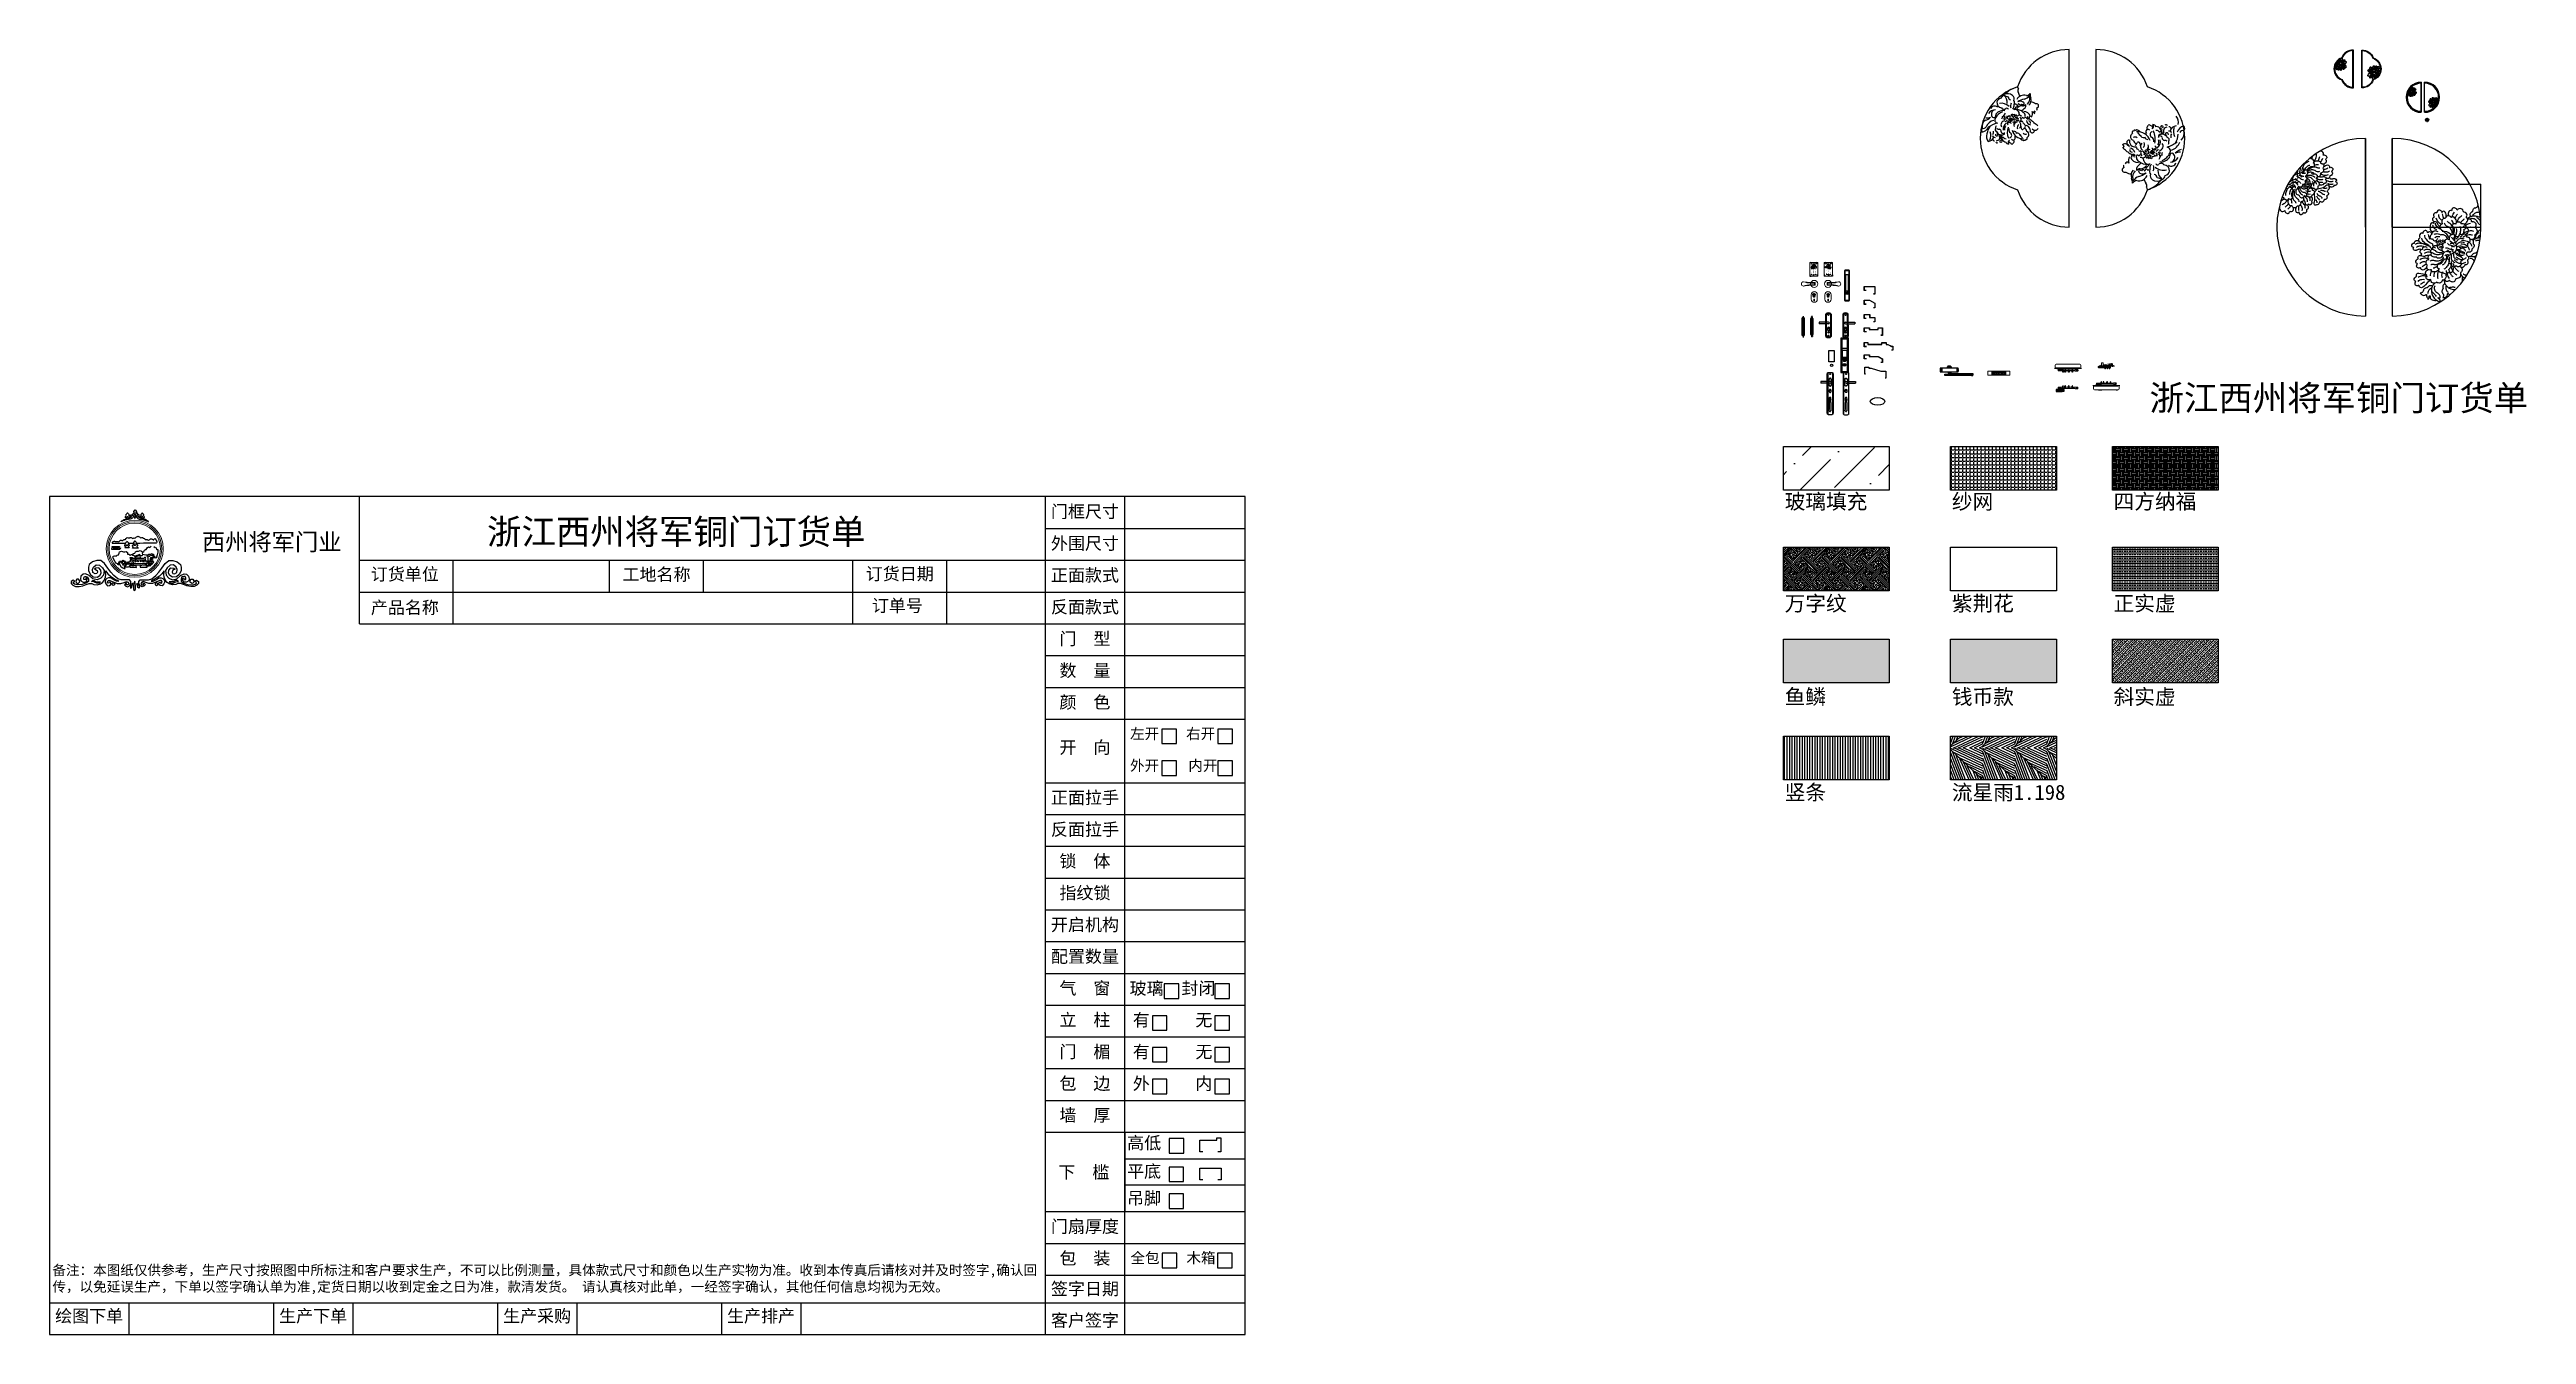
# Model space of a CAD drawing. Header units: millimetres. Extents: x -4199 to 23701, y -2708 to 11766.
import ezdxf

# ---------------------------------------------------------------- set-up
doc = ezdxf.new("R2010")
doc.units = ezdxf.units.MM
for name, pattern in [('ACAD_ISO02W100', [15, 12, -3]), ('CENTER', [50.8, 31.75, -6.35, 6.35, -6.35]), ('CENTER2', [28.575, 19.05, -3.175, 3.175, -3.175])]:
    doc.linetypes.add(name, pattern=pattern)
for name, color, linetype in [('A-DOOR-FRAME', 4, 'Continuous'), ('A-DOOR-PANEL', 2, 'Continuous'), ('A-HATCH-SAMPLE', 7, 'Continuous'), ('A-HATCH-SAMPLE-TEXT', 7, 'Continuous'), ('PUB_TEXT', 7, 'Continuous'), ('tc', 4, 'Continuous'), ('YQ_DIM', 3, 'Continuous'), ('虚线', 3, 'ACAD_ISO02W100')]:
    doc.layers.add(name, color=color, linetype=linetype)
for name, color, linetype, lineweight in [('图层1', 7, 'Continuous', 35), ('实体线', 7, 'Continuous', 50), ('标注1', 7, 'Continuous', 15), ('细线', 7, 'Continuous', 13)]:
    doc.layers.add(name, color=color, linetype=linetype, lineweight=lineweight)
doc.styles.get("Standard").update_dxf_attribs({"font": 'arial.ttf'})
doc.styles.add('宋体', font='')
doc.styles.add('工程字', font='')
doc.styles.get('宋体').set_extended_font_data('SimSun')
doc.styles.get('工程字').set_extended_font_data('SimSun')
doc.dimstyles.new('STANDARD$0', dxfattribs={"dimtxt": 2.5, "dimasz": 2, "dimexe": 1.5, "dimexo": 1, "dimgap": 1, "dimtad": 1, "dimdec": 1, "dimtxsty": 'Standard', "dimcen": 2.5, "dimclrd": 256, "dimclre": 256, "dimclrt": 256, "dimazin": 3, "dimtfac": 1, "dimtdec": 1, "dimtmove": 0, "dimatfit": 3})

msp = doc.modelspace()

# ---------------------------------------------------------------- texts
at = {"color": 0, "insert": (19454.99, 7983.21), "char_height": 284.334, "width": 4859.9066, "attachment_point": 1, "style": '工程字'}
msp.add_mtext('{\\fSimSun|b1|i0|c134|p2;浙江西州将军铜门订货单}', dxfattribs=at)
at = {"layer": 'A-HATCH-SAMPLE-TEXT', "char_height": 170.6004, "width": 2044.5749, "attachment_point": 1, "style": '工程字'}
for s, insert in [('{\\fSimSun|b1|i0|c134|p2;玻璃填充}', (15346.15, 6759.99)), ('{\\fSimSun|b1|i0|c134|p2;纱网}', (17229.05, 6759.99)), ('{\\fSimSun|b1|i0|c134|p2;四方纳福}', (19051.03, 6759.99)), ('{\\fSimSun|b1|i0|c134|p2;万字纹}', (15346.15, 5612.15)), ('{\\fSimSun|b1|i0|c134|p2;紫荆花}', (17229.05, 5612.15)), ('{\\fSimSun|b1|i0|c134|p2;正实虚}', (19051.03, 5612.15)), ('{\\fSimSun|b1|i0|c134|p2;鱼鳞}', (15346.15, 4560.37)), ('{\\fSimSun|b1|i0|c134|p2;钱币款}', (17229.05, 4560.37)), ('{\\fSimSun|b1|i0|c134|p2;斜实虚}', (19051.03, 4560.37)), ('{\\fSimSun|b1|i0|c134|p2;竖条}', (15346.15, 3483.99)), ('{\\fSimSun|b1|i0|c134|p2;流星雨1.198}', (17229.05, 3483.99))]:
    msp.add_mtext(s, dxfattribs=dict(at, insert=insert))

# ---------------------------------------------------------------- blocks, each defined once
blk = doc.blocks.new('kcx')
at = {"color": 3, "linetype": 'CENTER2', "lineweight": 25}
for p, q in [((15, 0), (-15, 0)), ((0, 118), (0, -122))]:
    blk.add_line(p, q, dxfattribs=at)
at = {"color": 3, "linetype": 'Continuous', "lineweight": 25}
for p, q in [((-10, 1), (-10, 100)), ((10, 100), (-10, 100)), ((10, 1), (-10, 1)), ((-7, 0), (-7, 1)), ((7, 1), (7, 0)), ((10, 100), (10, 1)), ((-10, -100), (-10, -1)), ((10, -1), (-10, -1)), ((-10, -100), (10, -100)), ((10, -100), (-10, -100)), ((-7, -1), (-7, 0)), ((7, 0), (7, -1)), ((10, -1), (10, -100))]:
    blk.add_line(p, q, dxfattribs=at)
at = {"color": 3}
for p, q in [((-5, 100), (-5, -100)), ((0, 100), (0, 109)), ((0, 100), (0, -100)), ((5, 100), (5, -100)), ((0, -100), (0, -109))]:
    blk.add_line(p, q, dxfattribs=at)
blk = doc.blocks.new('A$C77871BB4')
at = {"color": 7}
for p, q in [((0, 203), (20, 203)), ((0, 23), (0, 203)), ((0, 201), (20, 201)), ((0, 201), (0, 163)), ((0, 169), (20, 169)), ((20, 133), (0, 133)), ((0, 122), (0, 85)), ((0, 95), (20, 95)), ((20, 57), (0, 57)), ((0, 25), (20, 25)), ((0, 23), (20, 23)), ((4, 211), (4, 223)), ((4, 213), (4, 211)), ((4, 13), (4, 14)), ((4, 14), (4, 3)), ((16, 211), (16, 223)), ((16, 14), (16, 3)), ((20, 203), (20, 23)), ((20, 163), (20, 122)), ((20, 85), (20, 52))]:
    blk.add_line(p, q, dxfattribs=at)
for centre, radius, start, end in [((10, 203), 10, 0, 180), ((10, 23), 10, 180, 0), ((10, 218), 7.25, 39.8706, 140.1294), ((10, 7), 7.25, 219.8706, 320.1294)]:
    blk.add_arc(centre, radius, start, end, dxfattribs=at)
blk = doc.blocks.new('hlt')
at = {"color": 1, "linetype": 'CENTER2', "lineweight": 25}
for p, q in [((15, 0), (-15, 0)), ((0, 118), (0, -122))]:
    blk.add_line(p, q, dxfattribs=at)
blk.add_line((0, 100), (0, 109))
at = {"color": 7}
blk.add_blockref('A$C77871BB4', (-10, -116), dxfattribs=at)
blk = doc.blocks.new('ZBPLS')
for p, q in [((-105, 71), (-105, 51)), ((0, 71), (-105, 71)), ((0, 51), (-105, 51)), ((-30, 162), (-25, 159)), ((-30, -92), (-30, 162)), ((-30, 35), (-30, 162)), ((-30, 35), (-30, 157)), ((-30, 35), (-30, 48)), ((-30, 35), (-30, -92)), ((-30, 35), (-30, -87)), ((-25, 159), (-22, 157)), ((-13, -14), (-13, 0)), ((-13, 0), (-13, -14)), ((6, 2), (-6, 2)), ((-6, 2), (-6, -2)), ((6, 2), (6, -2)), ((13, -14), (13, 0)), ((13, 0), (13, -14)), ((25, 159), (22, 157)), ((30, 162), (25, 159)), ((30, 162), (30, -92)), ((-25, -89), (-30, -92)), ((-22, -87), (-25, -89)), ((-22, -87), (-22, -27)), ((-22, -87), (-22, -81)), ((6, -2), (-6, -2)), ((-2, -36), (-2, -54)), ((2, -36), (2, -54)), ((25, -89), (22, -87)), ((30, -92), (25, -89))]:
    blk.add_line(p, q)
at = {"lineweight": 30}
for p, q in [((3, 151), (-3, 151)), ((0, 154), (0, 148)), ((3, -81), (-3, -81)), ((0, -84), (0, -78))]:
    blk.add_line(p, q, dxfattribs=at)
for points in [[(-25, -89), (-25, 159)], [(-22, -87), (-22, 157)], [(22, 157), (22, -87)], [(25, 159), (25, -89)]]:
    blk.add_lwpolyline(points)
for centre, radius in [((0, 0), 8.47), ((0, 151), 5), ((0, -45), 9), ((0, -81), 5)]:
    blk.add_circle(centre, radius)
for centre, radius, start, end in [((0, 131), 42.7, 45.2116, 134.4892), ((0, 133), 36, 45.921, 133.8386), ((0, 135), 31.3, 45.3294, 134.5193), ((0, 0), 13, 0, 180), ((0, 61), 10, 270, 90), ((0, -61), 42.7, 225.5108, 314.7884), ((0, -63), 36, 226.1614, 314.079), ((0, -65), 31.3, 225.4807, 314.6706), ((0, -14), 13, 180, 0)]:
    blk.add_arc(centre, radius, start, end)
blk = doc.blocks.new('YBPLS')
for p, q in [((-30, 162), (-25, 159)), ((-30, 162), (-30, -92)), ((-25, 159), (-22, 157)), ((-13, -14), (-13, 0)), ((-13, 0), (-13, -14)), ((-6, 2), (6, 2)), ((-6, 2), (-6, -2)), ((0, 71), (105, 71)), ((0, 51), (105, 51)), ((6, 2), (6, -2)), ((13, -14), (13, 0)), ((13, 0), (13, -14)), ((25, 159), (22, 157)), ((30, 162), (25, 159)), ((30, -92), (30, 162)), ((30, 35), (30, 162)), ((30, 35), (30, 157)), ((30, 35), (30, 48)), ((30, 35), (30, -92)), ((30, 35), (30, -87)), ((105, 71), (105, 51)), ((-30, -92), (-25, -89)), ((-25, -89), (-22, -87)), ((-6, -2), (6, -2)), ((-2, -36), (-2, -54)), ((2, -36), (2, -54)), ((22, -87), (22, -27)), ((22, -87), (22, -81)), ((22, -87), (25, -89)), ((25, -89), (30, -92))]:
    blk.add_line(p, q)
at = {"lineweight": 30}
for p, q in [((-3, 151), (3, 151)), ((0, 154), (0, 148)), ((-3, -81), (3, -81)), ((0, -84), (0, -78))]:
    blk.add_line(p, q, dxfattribs=at)
for points in [[(-25, 159), (-25, -89)], [(-22, 157), (-22, -87)], [(22, -87), (22, 157)], [(25, -89), (25, 159)]]:
    blk.add_lwpolyline(points)
for centre, radius in [((0, 0), 8.47), ((0, 151), 5), ((0, -45), 9), ((0, -81), 5)]:
    blk.add_circle(centre, radius)
for centre, radius, start, end in [((0, 131), 42.7, 45.5108, 134.7884), ((0, 133), 36, 46.1614, 134.079), ((0, 135), 31.3, 45.4807, 134.6706), ((0, 0), 13, 0, 180), ((0, 61), 10, 90, 270), ((0, -61), 42.7, 225.2116, 314.4892), ((0, -63), 36, 225.921, 313.8386), ((0, -65), 31.3, 225.3294, 314.5193), ((0, -14), 13, 180, 0)]:
    blk.add_arc(centre, radius, start, end)
blk = doc.blocks.new('GZXBT')
for p, q in [((-204, 39), (-204, 86)), ((-204, 86), (-146, 86)), ((-180, 39), (-204, 39)), ((-203, 40), (-203, 85)), ((-203, 85), (-147, 85)), ((-180, 40), (-203, 40)), ((-147, 85), (-147, 65)), ((-147, 65), (-47, 65)), ((-146, 86), (-146, 66)), ((-146, 66), (-48, 66)), ((-48, 66), (-48, 85)), ((-48, 85), (0, 85)), ((-47, 65), (-47, 84)), ((-47, 84), (-1, 84)), ((-1, 1), (-17, 1)), ((0, 0), (-17, 0)), ((-1, 84), (-1, 1)), ((0, 85), (0, 0))]:
    blk.add_line(p, q)
blk = doc.blocks.new('02BT')
for p, q in [((-204, 39), (-204, 86)), ((-204, 86), (-146, 86)), ((-180, 39), (-204, 39)), ((-203, 40), (-203, 85)), ((-203, 85), (-147, 85)), ((-180, 40), (-203, 40)), ((-147, 85), (-147, 65)), ((-147, 65), (-47, 65)), ((-146, 86), (-146, 66)), ((-146, 66), (-47, 66)), ((-47, 66), (0, 40)), ((-47, 65), (-1, 40)), ((-1, 1), (-17, 1)), ((0, 0), (-17, 0)), ((-1, 40), (-1, 1)), ((0, 40), (0, 0))]:
    blk.add_line(p, q)
blk = doc.blocks.new('01BT')
for p, q in [((-323, 39), (-323, 86)), ((-323, 86), (-283, 86)), ((-300, 39), (-323, 39)), ((-322, 40), (-322, 85)), ((-322, 85), (-284, 85)), ((-300, 40), (-322, 40)), ((-284, 85), (-284, 65)), ((-284, 65), (-124, 65)), ((-283, 86), (-283, 66)), ((-283, 66), (-125, 66)), ((-125, 66), (-125, 85)), ((-125, 85), (-77, 85)), ((-124, 65), (-124, 84)), ((-124, 84), (-78, 84)), ((-78, 84), (-78, 64)), ((-78, 64), (-58, 64)), ((-77, 85), (-77, 65)), ((-77, 65), (-58, 65)), ((-58, 65), (-15, 43)), ((-58, 64), (-15, 42)), ((-15, 43), (0, 43)), ((-15, 42), (-1, 42)), ((-1, 1), (-15, 1)), ((0, 0), (-15, 0)), ((-1, 42), (-1, 1)), ((0, 43), (0, 0))]:
    blk.add_line(p, q)
blk = doc.blocks.new('XBT')
for p, q in [((-120, 39), (-120, 86)), ((-120, 86), (-62, 86)), ((-97, 39), (-120, 39)), ((-119, 40), (-119, 85)), ((-119, 85), (-62, 85)), ((-97, 40), (-119, 40)), ((-62, 86), (0, 53)), ((-62, 85), (-1, 52)), ((-1, 1), (-16, 1)), ((0, 0), (-16, 0)), ((-1, 52), (-1, 1)), ((0, 53), (0, 0))]:
    blk.add_line(p, q)
blk = doc.blocks.new('JTBT')
for p, q in [((-120, 39), (-120, 86)), ((-120, 86), (-59, 86)), ((-97, 39), (-120, 39)), ((-119, 40), (-119, 85)), ((-119, 85), (-60, 85)), ((-97, 40), (-119, 40)), ((-60, 85), (-60, 51)), ((-60, 51), (-1, 51)), ((-59, 86), (-59, 52)), ((-59, 52), (0, 52)), ((-1, 1), (-16, 1)), ((0, 0), (-16, 0)), ((-1, 51), (-1, 1)), ((0, 52), (0, 0))]:
    blk.add_line(p, q)
blk = doc.blocks.new('AZJ')
blk.add_lwpolyline([(-30, 167), (30, 167), (30, 37), (-30, 37)], close=True)
blk.add_circle((0, 0), 12.7)
blk = doc.blocks.new('BBLS')
at = {"color": 7, "ltscale": 2}
for p, q in [((33, 183), (-32, 183)), ((25, 160), (-25, 160)), ((-25, 160), (-25, 88)), ((-25, 88), (25, 88)), ((-16, 60), (16, 60)), ((-15, 64), (16, 64)), ((-15, 56), (16, 56)), ((-11, 2), (11, 2)), ((25, 160), (25, 88)), ((-11, -2), (11, -2))]:
    blk.add_line(p, q, dxfattribs=at)
for points in [[(43, -85), (43, 300), (-42, 300), (-42, -85)], [(38, -80), (38, 295), (-37, 295), (-37, -80)], [(33, -75), (33, 290), (-32, 290), (-32, -75)]]:
    blk.add_lwpolyline(points, close=True, dxfattribs=at)
for centre, radius in [((0, 60), 22.5), ((0, 60), 17), ((0, 60), 16), ((0, 0), 14)]:
    blk.add_circle(centre, radius, dxfattribs=at)
for start, end in [(169.5243, 190.4757), (349.5243, 10.4757)]:
    blk.add_arc((0, 0), 11, start, end, dxfattribs=at)
blk = doc.blocks.new('PBT')
for p, q in [((-120, 39), (-120, 86)), ((-120, 86), (-62, 86)), ((-97, 39), (-120, 39)), ((-119, 40), (-119, 85)), ((-119, 85), (-62, 85)), ((-97, 40), (-119, 40)), ((-62, 86), (0, 86)), ((-62, 85), (-1, 85)), ((-1, 1), (-16, 1)), ((0, 0), (-16, 0)), ((-1, 85), (-1, 1)), ((0, 86), (0, 0))]:
    blk.add_line(p, q)
blk = doc.blocks.new('Y1022')
for p, q in [((-28, 197), (-28, -272)), ((0, 100), (105, 100)), ((0, 80), (105, 80)), ((28, 197), (28, 79)), ((28, 197), (28, -272)), ((105, 100), (105, 80)), ((-7, -235), (1, -235)), ((8, -235), (1, -235))]:
    blk.add_line(p, q)
at = {"lineweight": 30}
for p, q in [((3, 181), (-3, 181)), ((0, 184), (0, 178))]:
    blk.add_line(p, q, dxfattribs=at)
blk.add_lwpolyline([(33, 79), (33, 185, 0.414214), (17, 201), (-17, 201, 0.414214), (-33, 185), (-33, -260, 0.414214), (-17, -276), (17, -276, 0.414214), (33, -260), (33, 185)], format="xyb")
blk.add_lwpolyline([(0, -25), (0, -25, -0.414214), (-10, -15), (-10, 0, -0.414214), (0, 10), (0, 10, -0.414214), (10, 0), (10, -15, -0.414214)], format="xyb", close=True)
blk.add_lwpolyline([(-4, 1), (2, 1), (2, -1), (-4, -1)], close=True)
for centre, radius in [((0, 0), 6), ((0, 181), 5), ((0, 0), 4.5)]:
    blk.add_circle(centre, radius)
for centre, radius, start, end in [((0, 90), 10, 90, 270), ((-5, -87), 3.64, 108.6287, 184.8514), ((252, -101), 261, 176.9655, 188.4057), ((117, -85), 127, 185.4713, 196.5103), ((-643, -173), 637, 354.5877, 3.0085), ((-7, -233), 1.63, 158.4061, 283.8646), ((1, -97), 15.2, 61.1139, 118.8861), ((1, -117), 6.59, 213.6765, 326.3235), ((0, -235), 5.02, 181.7283, 358.2717), ((0, -235), 3.02, 181.7283, 358.2717), ((-116, -85), 127, 343.4897, 354.5287), ((644, -173), 637, 176.9915, 185.4123), ((7, -87), 3.64, 355.1486, 71.3713), ((-250, -101), 261, 351.5943, 3.0345), ((9, -233), 1.63, 256.1354, 21.5939)]:
    blk.add_arc(centre, radius, start, end)
at = {"ltscale": 0.1}
for points, knots in [([(0, 136), (-1, 136), (-2, 136), (-4, 135), (-5, 135), (-6, 134), (-7, 133), (-9, 131), (-10, 130), (-11, 128), (-12, 127), (-13, 124), (-14, 122), (-16, 117), (-17, 114), (-19, 106), (-19, 101), (-20, 92), (-20, 87), (-19, 78), (-18, 73), (-16, 65), (-15, 61), (-13, 55), (-11, 53), (-8, 49), (-7, 48), (-4, 46), (-3, 46), (-2, 45), (-1, 45), (0, 45), (1, 45), (2, 45), (3, 46), (5, 46), (5, 47), (8, 49), (9, 50), (12, 55), (14, 58), (16, 64), (17, 68), (19, 75), (19, 80), (20, 88), (20, 92), (19, 100), (19, 105), (17, 112), (16, 116), (14, 122), (13, 124), (11, 128), (10, 130), (8, 132), (7, 133), (5, 134), (4, 135), (3, 136), (2, 136), (0, 136), (0, 136), (0, 136)], [0, 0, 0, 0, 0.140177, 0.140177, 0.280355, 0.280355, 0.420532, 0.420532, 0.560709, 0.560709, 0.700886, 0.700886, 0.841064, 0.841064, 1.130845, 1.130845, 1.440172, 1.440172, 1.749498, 1.749498, 2.058825, 2.058825, 2.368152, 2.368152, 2.620777, 2.620777, 2.873401, 2.873401, 3.008415, 3.008415, 3.118914, 3.118914, 3.229414, 3.229414, 3.339913, 3.339913, 3.450412, 3.450412, 3.728456, 3.728456, 4.0065, 4.0065, 4.284543, 4.284543, 4.562587, 4.562587, 4.840631, 4.840631, 5.118674, 5.118674, 5.396718, 5.396718, 5.62822, 5.62822, 5.811002, 5.811002, 5.957519, 5.957519, 6.104036, 6.104036, 6.250553, 6.250553, 6.283185, 6.283185, 6.283185, 6.283185]), ([(0, 134), (-1, 134), (-2, 134), (-3, 133), (-4, 133), (-6, 131), (-7, 131), (-8, 129), (-9, 128), (-11, 124), (-12, 122), (-14, 116), (-15, 113), (-16, 107), (-17, 103), (-18, 96), (-18, 92), (-18, 85), (-17, 82), (-16, 74), (-16, 71), (-14, 65), (-13, 62), (-11, 57), (-10, 55), (-8, 52), (-7, 50), (-5, 49), (-4, 48), (-2, 47), (-1, 47), (1, 47), (1, 47), (3, 48), (4, 48), (5, 49), (6, 50), (8, 52), (9, 53), (11, 56), (12, 58), (14, 63), (15, 66), (16, 73), (17, 76), (17, 83), (18, 87), (18, 94), (18, 97), (17, 104), (16, 108), (15, 114), (14, 117), (12, 122), (11, 125), (9, 128), (8, 130), (5, 132), (4, 133), (2, 133), (2, 134), (1, 134), (0, 134), (0, 134)], [0, 0, 0, 0, 0.155613, 0.155613, 0.311227, 0.311227, 0.46684, 0.46684, 0.622454, 0.622454, 0.869067, 0.869067, 1.115681, 1.115681, 1.362294, 1.362294, 1.608908, 1.608908, 1.855521, 1.855521, 2.102134, 2.102134, 2.348748, 2.348748, 2.595361, 2.595361, 2.784831, 2.784831, 2.974302, 2.974302, 3.126683, 3.126683, 3.279065, 3.279065, 3.431446, 3.431446, 3.583828, 3.583828, 3.736209, 3.736209, 3.978294, 3.978294, 4.22038, 4.22038, 4.462465, 4.462465, 4.704551, 4.704551, 4.946636, 4.946636, 5.188722, 5.188722, 5.430807, 5.430807, 5.672892, 5.672892, 5.873604, 5.873604, 6.074315, 6.074315, 6.226972, 6.226972, 6.283185, 6.283185, 6.283185, 6.283185])]:
    blk.add_open_spline(points, degree=3, knots=knots, dxfattribs=at)
blk = doc.blocks.new('Z1022')
for p, q in [((-105, 100), (-105, 80)), ((0, 100), (-105, 100)), ((0, 80), (-105, 80)), ((-28, 197), (-28, 79)), ((-28, 197), (-28, -272)), ((28, 197), (28, -272)), ((-8, -235), (-1, -235)), ((7, -235), (-1, -235))]:
    blk.add_line(p, q)
at = {"lineweight": 30}
for p, q in [((-3, 181), (3, 181)), ((0, 184), (0, 178))]:
    blk.add_line(p, q, dxfattribs=at)
blk.add_lwpolyline([(-33, 79), (-33, 185, -0.414214), (-17, 201), (17, 201, -0.414214), (33, 185), (33, -260, -0.414214), (17, -276), (-17, -276, -0.414214), (-33, -260), (-33, 185)], format="xyb")
blk.add_lwpolyline([(0, -25), (0, -25, 0.414214), (10, -15), (10, 0, 0.414214), (0, 10), (0, 10, 0.414214), (-10, 0), (-10, -15, 0.414214)], format="xyb", close=True)
blk.add_lwpolyline([(4, 1), (-2, 1), (-2, -1), (4, -1)], close=True)
for centre, radius in [((0, 0), 6), ((0, 181), 5), ((0, 0), 4.5)]:
    blk.add_circle(centre, radius)
for centre, radius, start, end in [((0, 90), 10, 270, 90), ((-7, -87), 3.64, 108.6287, 184.8514), ((250, -101), 261, 176.9655, 188.4057), ((116, -85), 127, 185.4713, 196.5103), ((-644, -173), 637, 354.5877, 3.0085), ((-9, -233), 1.63, 158.4061, 283.8646), ((-1, -97), 15.2, 61.1139, 118.8861), ((-1, -117), 6.59, 213.6765, 326.3235), ((0, -235), 5.02, 181.7283, 358.2717), ((0, -235), 3.02, 181.7283, 358.2717), ((-117, -85), 127, 343.4897, 354.5287), ((643, -173), 637, 176.9915, 185.4123), ((5, -87), 3.64, 355.1486, 71.3713), ((-252, -101), 261, 351.5943, 3.0345), ((7, -233), 1.63, 256.1354, 21.5939)]:
    blk.add_arc(centre, radius, start, end)
at = {"ltscale": 0.1}
for points, knots in [([(0, 136), (1, 136), (2, 136), (4, 135), (5, 135), (6, 134), (7, 133), (9, 131), (10, 130), (11, 128), (12, 127), (13, 124), (14, 122), (16, 117), (17, 114), (19, 106), (19, 101), (20, 92), (20, 87), (19, 78), (18, 73), (16, 65), (15, 61), (13, 55), (11, 53), (8, 49), (7, 48), (4, 46), (3, 46), (2, 45), (1, 45), (0, 45), (-1, 45), (-2, 45), (-3, 46), (-5, 46), (-5, 47), (-8, 49), (-9, 50), (-12, 55), (-14, 58), (-16, 64), (-17, 68), (-19, 75), (-19, 80), (-20, 88), (-20, 92), (-19, 100), (-19, 105), (-17, 112), (-16, 116), (-14, 122), (-13, 124), (-11, 128), (-10, 130), (-8, 132), (-7, 133), (-5, 134), (-4, 135), (-3, 136), (-2, 136), (0, 136), (0, 136), (0, 136)], [0, 0, 0, 0, 0.140177, 0.140177, 0.280355, 0.280355, 0.420532, 0.420532, 0.560709, 0.560709, 0.700886, 0.700886, 0.841064, 0.841064, 1.130845, 1.130845, 1.440172, 1.440172, 1.749498, 1.749498, 2.058825, 2.058825, 2.368152, 2.368152, 2.620777, 2.620777, 2.873401, 2.873401, 3.008415, 3.008415, 3.118914, 3.118914, 3.229414, 3.229414, 3.339913, 3.339913, 3.450412, 3.450412, 3.728456, 3.728456, 4.0065, 4.0065, 4.284543, 4.284543, 4.562587, 4.562587, 4.840631, 4.840631, 5.118674, 5.118674, 5.396718, 5.396718, 5.62822, 5.62822, 5.811002, 5.811002, 5.957519, 5.957519, 6.104036, 6.104036, 6.250553, 6.250553, 6.283185, 6.283185, 6.283185, 6.283185]), ([(0, 134), (1, 134), (2, 134), (3, 133), (4, 133), (6, 131), (7, 131), (8, 129), (9, 128), (11, 124), (12, 122), (14, 116), (15, 113), (16, 107), (17, 103), (18, 96), (18, 92), (18, 85), (17, 82), (16, 74), (16, 71), (14, 65), (13, 62), (11, 57), (10, 55), (8, 52), (7, 50), (5, 49), (4, 48), (2, 47), (1, 47), (-1, 47), (-1, 47), (-3, 48), (-4, 48), (-5, 49), (-6, 50), (-8, 52), (-9, 53), (-11, 56), (-12, 58), (-14, 63), (-15, 66), (-16, 73), (-17, 76), (-17, 83), (-18, 87), (-18, 94), (-18, 97), (-17, 104), (-16, 108), (-15, 114), (-14, 117), (-12, 122), (-11, 125), (-9, 128), (-8, 130), (-5, 132), (-4, 133), (-2, 133), (-2, 134), (-1, 134), (0, 134), (0, 134)], [0, 0, 0, 0, 0.155613, 0.155613, 0.311227, 0.311227, 0.46684, 0.46684, 0.622454, 0.622454, 0.869067, 0.869067, 1.115681, 1.115681, 1.362294, 1.362294, 1.608908, 1.608908, 1.855521, 1.855521, 2.102134, 2.102134, 2.348748, 2.348748, 2.595361, 2.595361, 2.784831, 2.784831, 2.974302, 2.974302, 3.126683, 3.126683, 3.279065, 3.279065, 3.431446, 3.431446, 3.583828, 3.583828, 3.736209, 3.736209, 3.978294, 3.978294, 4.22038, 4.22038, 4.462465, 4.462465, 4.704551, 4.704551, 4.946636, 4.946636, 5.188722, 5.188722, 5.430807, 5.430807, 5.672892, 5.672892, 5.873604, 5.873604, 6.074315, 6.074315, 6.226972, 6.226972, 6.283185, 6.283185, 6.283185, 6.283185])]:
    blk.add_open_spline(points, degree=3, knots=knots, dxfattribs=at)
blk = doc.blocks.new('03BT')
for points in [[(-229, 46), (-238, 46), (-238, 124), (-191, 124), (-191, 112), (-167, 112), (-59, 78), (1, 78), (1, 0), (-8, 0)], [(-229, 47), (-237, 47), (-237, 123), (-192, 123), (-192, 111), (-167, 111), (-59, 77), (0, 77), (0, 1), (-8, 1)]]:
    blk.add_lwpolyline(points)
blk = doc.blocks.new('A635')
at = {"layer": 'A-DOOR-PANEL'}
for p, q in [((-12, 213), (17, 213)), ((-12, 26), (-12, 213)), ((17, 26), (-12, 26)), ((17, 213), (17, 26))]:
    blk.add_line(p, q, dxfattribs=at)
for points in [[(-23, 257), (26, 257), (26, -81), (-23, -81)], [(-19, 264), (22, 264), (22, -87), (-19, -87)], [(-13, 3), (14, 3), (14, 0), (-13, 0)]]:
    blk.add_lwpolyline(points, close=True, dxfattribs=at)
blk.add_circle((1, 2), 13.8, dxfattribs=at)
blk = doc.blocks.new('YFTLS')
at = {"color": 7}
for p, q in [((-15, 228), (-20, 228)), ((-15, 225), (-20, 225)), ((-19, 230), (-19, 223)), ((-16, 230), (-16, 223)), ((28, 226), (23, 226)), ((24, 224), (27, 228)), ((27, 224), (24, 228)), ((26, 223), (26, 229))]:
    blk.add_line(p, q, dxfattribs=at)
at = {"color": 0}
for p, q in [((48, 207), (33, 207)), ((48, 224), (48, 207))]:
    blk.add_line(p, q, dxfattribs=at)
for points in [[(-28, 315), (2, 315), (2, 300), (-28, 300)], [(19, 312), (32, 312), (32, 298), (19, 298)], [(20, 311), (31, 311), (31, 299), (20, 299)], [(-1, 215), (12, 215), (12, 212), (-1, 212)]]:
    blk.add_lwpolyline(points, close=True)
for points in [[(-8, 2), (8, 2)], [(8, -2), (-8, -2)]]:
    blk.add_lwpolyline(points, dxfattribs=at)
for centre, radius in [((-23, 347), 2.9), ((2, 342), 8.24), ((2, 342), 7.04), ((2, 342), 4.64), ((27, 346), 2.9)]:
    blk.add_circle(centre, radius)
for centre in [(-11, 329), (3, 329), (19, 329)]:
    blk.add_circle(centre, 2.87, dxfattribs=at)
at = {"color": 7, "linetype": 'Continuous'}
for centre, radius in [((12, 302), 10.4), ((12, 302), 10.4), ((0, 0), 8.65)]:
    blk.add_circle(centre, radius, dxfattribs=at)
at = {"color": 7}
blk.add_circle((4, 226), 2.51, dxfattribs=at)
at = {"color": 0}
for centre, radius, start, end in [((12, 302), 10.2, 12.9164, 167.0836), ((12, 302), 10.2, 12.9164, 167.0836), ((12, 302), 10.2, 192.9164, 347.0836), ((12, 302), 10.2, 192.9164, 347.0836), ((0, 0), 8.5, 12.9164, 167.0836), ((0, 0), 8.5, 192.9164, 347.0836)]:
    blk.add_arc(centre, radius, start, end, dxfattribs=at)
at = {"layer": '实体线', "ltscale": 17}
blk.add_lwpolyline([(5, -20), (5, -7, 3.029091), (-5, -7), (-5, -20, 1)], format="xyb", close=True, dxfattribs=at)
blk.add_arc((12, 302), 10.4, 306.5394, 233.4606, dxfattribs=at)
blk.add_arc((12, 302), 10.4, 306.5394, 233.4606, dxfattribs=at)
at = {"layer": '标注1', "ltscale": 10}
for p, q in [((-27, 363), (33, 363)), ((-27, 207), (33, 207))]:
    blk.add_line(p, q, dxfattribs=at)
for points in [[(33, 207), (-43, 207), (-43, 363), (48, 363), (48, 224)], [(-43, 224), (-43, 345)], [(48, 345), (48, 224)]]:
    blk.add_lwpolyline(points, dxfattribs=at)
blk.add_lwpolyline([(-4, -50), (4, -50), (4, -71), (-4, -71)], close=True, dxfattribs=at)
for centre, start, end in [((-20, 342), 107.691, 171.0307), ((26, 342), 8.9693, 72.309), ((-20, 228), 188.9693, 252.309), ((26, 228), 287.691, 351.0307)]:
    blk.add_arc(centre, 22.3, start, end, dxfattribs=at)
at = {"layer": '细线'}
for p, q in [((-12, 105), (-12, 135)), ((-7, 130), (-7, 110))]:
    blk.add_line(p, q, dxfattribs=at)
blk.add_lwpolyline([(-37, -2), (-37, -52, 1), (33, -52), (33, -2, 1)], format="xyb", close=True, dxfattribs=at)
for points in [[(-12, 135), (38, 135, 0.036734), (118, 145)], [(-12, 130), (39, 130, 0.086348), (122, 145, 0.036791)], [(-12, 110), (39, 110, -0.086348), (122, 96, -0.036791)], [(38, 105, -0.036734), (118, 95, 1), (118, 145)]]:
    blk.add_lwpolyline(points, format="xyb", dxfattribs=at)
blk.add_lwpolyline([(-12, 105), (38, 105)], dxfattribs=at)
blk.add_circle((-2, 120), 40, dxfattribs=at)
at = {"layer": 'PUB_TEXT', "color": 7, "text_generation_flag": 4}
for s, p in [('3', (-15, 277)), ('2', (7, 277)), ('1', (30, 277)), ('6', (-15, 259)), ('9', (-15, 241)), ('5', (7, 259)), ('8', (7, 241)), ('4', (28, 259)), ('7', (28, 241))]:
    blk.add_text(s, height=8.4, rotation=180, dxfattribs=at).set_placement(p)
blk = doc.blocks.new('ZFTLS')
at = {"color": 0}
for p, q in [((-48, 224), (-48, 207)), ((-48, 207), (-33, 207))]:
    blk.add_line(p, q, dxfattribs=at)
at = {"color": 7}
for p, q in [((-28, 226), (-23, 226)), ((-24, 224), (-27, 228)), ((-27, 224), (-24, 228)), ((-26, 223), (-26, 229)), ((15, 228), (20, 228)), ((15, 225), (20, 225)), ((16, 230), (16, 223)), ((19, 230), (19, 223))]:
    blk.add_line(p, q, dxfattribs=at)
for points in [[(-19, 312), (-32, 312), (-32, 298), (-19, 298)], [(-20, 311), (-31, 311), (-31, 299), (-20, 299)], [(28, 315), (-2, 315), (-2, 300), (28, 300)], [(1, 215), (-12, 215), (-12, 212), (1, 212)]]:
    blk.add_lwpolyline(points, close=True)
at = {"color": 0}
for points in [[(8, 2), (-8, 2)], [(-8, -2), (8, -2)]]:
    blk.add_lwpolyline(points, dxfattribs=at)
for centre, radius in [((-27, 346), 2.9), ((-2, 342), 8.24), ((-2, 342), 7.04), ((-2, 342), 4.64), ((23, 347), 2.9)]:
    blk.add_circle(centre, radius)
at = {"color": 7, "linetype": 'Continuous'}
for centre, radius in [((-12, 302), 10.4), ((-12, 302), 10.4), ((0, 0), 8.65)]:
    blk.add_circle(centre, radius, dxfattribs=at)
at = {"color": 0}
for centre in [(-19, 329), (-3, 329), (11, 329)]:
    blk.add_circle(centre, 2.87, dxfattribs=at)
at = {"color": 7}
blk.add_circle((-4, 226), 2.51, dxfattribs=at)
at = {"color": 0}
for centre, radius, start, end in [((-12, 302), 10.2, 12.9164, 167.0836), ((-12, 302), 10.2, 12.9164, 167.0836), ((-12, 302), 10.2, 192.9164, 347.0836), ((-12, 302), 10.2, 192.9164, 347.0836), ((0, 0), 8.5, 12.9164, 167.0836), ((0, 0), 8.5, 192.9164, 347.0836)]:
    blk.add_arc(centre, radius, start, end, dxfattribs=at)
at = {"layer": '实体线', "ltscale": 17}
blk.add_lwpolyline([(-5, -20), (-5, -7, -3.029091), (5, -7), (5, -20, -1)], format="xyb", close=True, dxfattribs=at)
blk.add_arc((-12, 302), 10.4, 306.5394, 233.4606, dxfattribs=at)
blk.add_arc((-12, 302), 10.4, 306.5394, 233.4606, dxfattribs=at)
at = {"layer": '标注1', "ltscale": 10}
for p, q in [((27, 363), (-33, 363)), ((27, 207), (-33, 207))]:
    blk.add_line(p, q, dxfattribs=at)
for points in [[(-33, 207), (43, 207), (43, 363), (-48, 363), (-48, 224)], [(-48, 345), (-48, 224)], [(43, 224), (43, 345)]]:
    blk.add_lwpolyline(points, dxfattribs=at)
blk.add_lwpolyline([(4, -50), (-4, -50), (-4, -71), (4, -71)], close=True, dxfattribs=at)
for centre, start, end in [((-26, 342), 107.691, 171.0307), ((20, 342), 8.9693, 72.309), ((-26, 228), 188.9693, 252.309), ((20, 228), 287.691, 351.0307)]:
    blk.add_arc(centre, 22.3, start, end, dxfattribs=at)
at = {"layer": '细线'}
for p, q in [((7, 130), (7, 110)), ((12, 105), (12, 135))]:
    blk.add_line(p, q, dxfattribs=at)
for points in [[(-38, 105, 0.036734), (-118, 95, -1), (-118, 145)], [(12, 130), (-39, 130, -0.086348), (-122, 145, -0.036791)], [(12, 110), (-39, 110, 0.086348), (-122, 96, 0.036791)], [(12, 135), (-38, 135, -0.036734), (-118, 145)]]:
    blk.add_lwpolyline(points, format="xyb", dxfattribs=at)
blk.add_lwpolyline([(12, 105), (-38, 105)], dxfattribs=at)
blk.add_lwpolyline([(37, -2), (37, -52, -1), (-33, -52), (-33, -2, -1)], format="xyb", close=True, dxfattribs=at)
blk.add_circle((2, 120), 40, dxfattribs=at)
at = {"layer": 'PUB_TEXT', "color": 7, "text_generation_flag": 4}
for s, p in [('1', (-25, 277)), ('2', (-1, 277)), ('3', (21, 277)), ('4', (-22, 259)), ('7', (-22, 241)), ('5', (-1, 259)), ('8', (-1, 241)), ('6', (21, 259)), ('9', (21, 241))]:
    blk.add_text(s, height=8.4, rotation=180, dxfattribs=at).set_placement(p)
blk = doc.blocks.new('cls')
at = {"layer": '细线'}
h = blk.add_hatch(dxfattribs=at)
h.set_pattern_fill('AR-CONC', color=256, scale=0.2, angle=-90, style=0)
h.set_pattern_definition([(320, (6593.37, 4425.288), (-3.18782, -36.43693), [3.81, -41.91]), (265, (6593.37, 4425.288), (38.21133, 7.04857), [3.048, -33.528]), (10.451, (6593.105, 4422.25), (35.02334, -29.3885), [3.238, -35.618]), (316.1842, (6603.53, 4425.29), (-8.40847, -54.2158), [5.715, -62.865]), (6.6356, (6602.83, 4420.77), (49.4851, -47.48085), [4.857, -53.427]), (261.184, (6603.53, 4425.29), (49.48502, -47.48092), [4.572, -50.292]), (291, (6600.99, 4420.208), (-20.4531, -30.32298), [3.81, -41.91]), (236, (6600.99, 4420.208), (36.8376, -12.3604), [3.048, -33.528]), (341.4514, (6599.286, 4417.68), (16.38457, -42.6833), [3.238, -35.618]), (307.5, (6593.371, 4425.288), (16.911008, -0.61772), [0, -33.1216, 0, -34.036, 0, -33.655]), (277.5, (6593.37, 4425.288), (20.036115, -13.363933), [0, -19.4056, 0, -32.3596, 0, -12.827]), (237.5, (6593.371, 4436.616), (-1.145749, -27.11812), [0, -12.7, 0, -39.624, 0, -52.578]), (227.5, (6593.37, 4441.696), (5.0853, -29.625836), [0, -16.51, 0, -26.3144, 0, -37.338])])
h.paths.add_polyline_path([(78, -1), (78, -46), (-78, -46), (-78, -1)])
for p, q in [((-124, -47), (-124, 0)), ((-79, -47), (-79, 0)), ((79, -47), (79, 0)), ((124, -47), (124, 0)), ((78, -46), (-78, -46))]:
    blk.add_line(p, q, dxfattribs=at)
for points in [[(124, 0), (124, -47), (-124, -47), (-124, 0)], [(79, 0), (79, -47), (-79, -47), (-79, 0)], [(78, -1), (78, -46), (-78, -46), (-78, -1)], [(70, -7.5), (70, -1), (-70, -1), (-70, -7.5)], [(70, -15.5), (70, -31.5), (-70, -31.5), (-70, -15.5)], [(70, -39.5), (70, -46), (-70, -46), (-70, -39.5)]]:
    blk.add_lwpolyline(points, close=True, dxfattribs=at)
blk = doc.blocks.new('bmq')
for p, q in [((-85, 42), (-85, 0)), ((-11, 66), (-20, 54)), ((-20, 42), (-20, 54)), ((-20, 54), (20, 54)), ((-20, 0), (-20, -2)), ((-11, 66), (11, 66)), ((11, 66), (20, 54)), ((20, 54), (20, 42)), ((20, -2), (20, 0)), ((85, 42), (85, 0)), ((-20, -2), (20, -2)), ((-18, -9), (-18, -2)), ((18, -9), (-18, -9)), ((-12, -9), (-12, -14)), ((-12, -14), (11, -14)), ((-5, -9), (-5, -15)), ((-5, -15), (5, -15)), ((5, -15), (5, -9)), ((11, -14), (11, -15)), ((11, -30), (237, -30)), ((11, -37), (237, -37)), ((15, -22), (17, -26)), ((66, -26), (17, -26)), ((18, -2), (18, -9)), ((267, -26), (66, -26)), ((251, -29), (241, -29)), ((241, -39), (251, -39)), ((251, -39), (251, -29)), ((251, -29), (252, -29)), ((252, -39), (251, -39)), ((265, -40), (251, -40)), ((251, -40), (251, -42)), ((251, -42), (265, -42)), ((252, -29), (252, -26)), ((264, -29), (252, -29)), ((265, -39), (252, -39)), ((264, -26), (264, -29)), ((265, -29), (264, -29)), ((265, -29), (265, -39)), ((265, -42), (265, -40)), ((267, -21), (267, -26))]:
    blk.add_line(p, q)
blk.add_lwpolyline([(-100, 0), (100, 0, 0.414214), (102, 2), (102, 40, 0.414214), (100, 42), (-100, 42, 0.414214), (-102, 40), (-102, 2, 0.414214)], format="xyb", close=True)
blk.add_lwpolyline([(-49, -26), (11, -26), (11, -42), (-49, -42)], close=True)
for points in [[(-12, -9), (14, -9), (20, -21)], [(-12, -14), (11, -14), (15, -22)], [(15, -22), (17, -26), (66, -26)], [(20, -21), (267, -21)], [(66, -26), (267, -26)]]:
    blk.add_lwpolyline(points)
for centre, radius in [((-94, 30), 6.5), ((-94, 12), 6.5), ((-94, 30), 3.25), ((-94, 12), 3.25), ((94, 30), 6.5), ((94, 12), 6.5), ((94, 30), 3.25), ((94, 12), 3.25), ((-41, -34), 6.5), ((-41, -34), 3.25), ((3, -34), 6.5), ((3, -34), 3.25)]:
    blk.add_circle(centre, radius)
blk.add_arc((241, -34), 5, 90, 270)
blk.add_open_spline([(254, -42), (255, -42), (258, -43), (261, -42), (263, -42)], degree=3)
blk = doc.blocks.new('tths')
blk.add_line((36, 0), (-36, 0))
at = {"color": 3}
for p, q in [((38, -14), (27, -14)), ((27, -14), (30, -17)), ((30, -41), (30, -17)), ((30, -17), (36, -17)), ((35, -41), (30, -41)), ((36, -41), (30, -41)), ((30, -41), (30, -41)), ((36, -41), (35, -41)), ((36, -17), (38, -14)), ((36, -17), (36, -41)), ((63, -14), (52, -14)), ((52, -14), (54, -17)), ((54, -41), (54, -17)), ((54, -17), (60, -17)), ((60, -41), (54, -41)), ((55, -41), (54, -41)), ((60, -41), (55, -41)), ((60, -17), (63, -14)), ((60, -17), (60, -41)), ((60, -41), (60, -41)), ((103, -14), (92, -14)), ((92, -14), (95, -17)), ((95, -41), (95, -17)), ((95, -17), (100, -17)), ((100, -41), (95, -41)), ((100, -41), (95, -41)), ((95, -41), (95, -41)), ((100, -17), (103, -14)), ((100, -17), (100, -41)), ((100, -41), (100, -41)), ((143, -14), (132, -14)), ((132, -14), (134, -17)), ((134, -41), (134, -17)), ((134, -17), (140, -17)), ((140, -41), (134, -41)), ((135, -41), (134, -41)), ((140, -41), (135, -41)), ((140, -17), (143, -14)), ((140, -17), (140, -41)), ((140, -41), (140, -41))]:
    blk.add_line(p, q, dxfattribs=at)
at = {"layer": '图层1', "color": 3, "lineweight": 13}
for p, q in [((-63, 1), (240, 1)), ((-63, 0), (-63, 1)), ((-63, 0), (240, 0)), ((-60, 4), (237, 4)), ((-60, 4), (-60, 1)), ((-60, 0), (237, 0)), ((-56, 39), (-56, 4)), ((-48, 4), (-48, 9)), ((-48, 9), (220, 9)), ((-46, 49), (223, 49)), ((-36, -2), (-36, 0)), ((-6, 49), (-1, 52)), ((-1, 52), (39, 52)), ((36, -2), (36, 0)), ((44, 49), (39, 52)), ((198, 49), (203, 52)), ((203, 52), (210, 52)), ((215, 49), (210, 52)), ((220, 4), (220, 9)), ((233, 4), (233, 39)), ((237, 4), (237, 1)), ((240, 0), (240, 1)), ((-36, -2), (36, -2)), ((-22, -26), (-22, -8)), ((-22, -8), (22, -8)), ((-22, -26), (169, -26)), ((-14, -26), (-14, -2)), ((14, -6), (-14, -6)), ((-13, -19), (-13, -6)), ((-13, -19), (13, -19)), ((13, -19), (13, -6)), ((14, -26), (14, -2)), ((22, -26), (22, -8)), ((22, -14), (169, -14)), ((152, -26), (152, -14)), ((183, -15), (186, -11)), ((183, -14), (201, -14)), ((186, -30), (183, -26)), ((183, -26), (201, -26)), ((186, -11), (196, -11)), ((196, -30), (186, -30)), ((196, -11), (198, -14)), ((198, -26), (196, -30)), ((201, -26), (201, -14)), ((201, -19), (202, -20)), ((202, -20), (201, -22))]:
    blk.add_line(p, q, dxfattribs=at)
at = {"layer": '图层1', "color": 3, "linetype": 'Continuous', "lineweight": 13}
for p, q in [((171, -11), (165, -20)), ((165, -20), (171, -30)), ((171, -11), (181, -11)), ((181, -30), (171, -30)), ((187, -20), (181, -11)), ((187, -20), (181, -30))]:
    blk.add_line(p, q, dxfattribs=at)
blk.add_circle((176, -20), 9.29, dxfattribs=at)
at = {"layer": '图层1', "color": 3, "lineweight": 13}
blk.add_circle((191, -20), 2.5, dxfattribs=at)
for centre, radius, start, end in [((-46, 39), 10, 90, 180), ((223, 39), 10, 0, 90), ((191, -20), 2.23, 142.0946, 162.9429), ((191, -20), 2.23, 181.3251, 202.9701), ((191, -20), 2.23, 225.2625, 238.6302), ((191, -20), 2.23, 103.4189, 122.3792), ((191, -20), 2.23, 57.3204, 82.5735), ((191, -20), 2.23, 257.6334, 267.6709), ((191, -20), 2.23, 288.739, 311.1321), ((191, -20), 2.23, 6.8062, 31.7472), ((191, -20), 2.23, 332.9195, 352.5195)]:
    blk.add_arc(centre, radius, start, end, dxfattribs=at)
at = {"layer": '虚线', "color": 3, "ltscale": 0.1}
for p, q in [((30, -17), (30, -41)), ((35, -17), (35, -41)), ((55, -17), (55, -41)), ((60, -17), (60, -41)), ((95, -17), (95, -41)), ((100, -17), (100, -41)), ((135, -17), (135, -41)), ((140, -17), (140, -41))]:
    blk.add_line(p, q, dxfattribs=at)
blk = doc.blocks.new('$TD_AUDIT_GENERATED_(208CB4)')
at = {"lineweight": 0}
for p, q in [((-1.79, 19.04), (-4.65, 21.9)), ((-2.4, 17.199983), (2.4, 17.999979)), ((-2.4, 17.049983), (2.4, 17.849979)), ((-2.4, 15.599986), (2.4, 16.399982)), ((-2.4, 15.449986), (2.4, 16.249982)), ((-2.4, 13.999989), (2.4, 14.799985)), ((-2.4, 13.849989), (2.4, 14.649985)), ((-2.4, 12.399992), (2.4, 13.199988)), ((-2.4, 12.249992), (2.4, 13.049988)), ((-2.4, 10.799995), (2.4, 11.599991)), ((-2.4, 10.649995), (2.4, 11.449991)), ((-2.4, 9.199998), (2.4, 9.999994)), ((-2.4, 9.049998), (2.4, 9.849994)), ((-2.4, 7.600001), (2.4, 8.399997)), ((-2.4, 7.450001), (2.4, 8.249997)), ((-2.4, 6.000004), (2.4, 6.8)), ((-2.4, 5.850004), (2.4, 6.65)), ((-2.4, 4.4), (2.4, 5.2)), ((-2.4, 4.25), (2.4, 5.05)), ((-1.92265, 2.8), (2.29004, 3.6)), ((-1.92265, 2.65), (2.29004, 3.45)), ((-1.79, 17.552166), (-1.79, 19.04)), ((-1.79, 15.952169), (-1.79, 16.697799)), ((-1.79, 14.352172), (-1.79, 15.097802)), ((-1.79, 12.752175), (-1.79, 13.497805)), ((-1.79, 11.152178), (-1.79, 11.897808)), ((-1.79, 9.552181), (-1.79, 10.297811)), ((-1.79, 7.952184), (-1.79, 8.697814)), ((-1.79, 6.352187), (-1.79, 7.097817)), ((-1.79, 4.75218), (-1.79, 5.49782)), ((-1.43029, 3.11453), (-1.79, 3.89782)), ((-1.18788, 1.2), (1.55527, 2)), ((-1.18788, 1.05), (1.55527, 1.85)), ((-0.684534, 1.49061), (-1.08248, 2.35716)), ((0, 0), (-0.320459, 0.697816)), ((0, 0), (0.687844, 1.49782)), ((1.05192, 2.29061), (1.42261, 3.09782)), ((1.79, 19.04), (4.65, 21.9)), ((1.79, 18.352169), (1.79, 19.04)), ((1.79, 16.752172), (1.79, 17.497799)), ((1.79, 15.152175), (1.79, 15.897802)), ((1.79, 13.552178), (1.79, 14.297805)), ((1.79, 11.952181), (1.79, 12.697808)), ((1.79, 10.352184), (1.79, 11.097811)), ((1.79, 8.752187), (1.79, 9.497814)), ((1.79, 7.15219), (1.79, 7.897817)), ((1.79, 5.55218), (1.79, 6.29782)), ((1.79, 3.95218), (1.79, 4.69782))]:
    blk.add_line(p, q, dxfattribs=at)
at = {"color": 9, "linetype": 'CENTER', "lineweight": 0, "ltscale": 0.1}
blk.add_line((0, -3.5), (0, 25.5), dxfattribs=at)
at = {"lineweight": 0}
for points in [[(-4.65, 22), (-4.65, 21.9), (4.65, 21.9), (4.65, 22)], [(-1.79, 16.697799), (-2.4, 17.049983), (-2.4, 17.199983), (-1.79, 17.552166), (1.79, 18.352169), (2.4, 17.999979), (2.4, 17.849979), (1.79, 17.497799)], [(-1.79, 15.097802), (-2.4, 15.449986), (-2.4, 15.599986), (-1.79, 15.952169), (1.79, 16.752172), (2.4, 16.399982), (2.4, 16.249982), (1.79, 15.897802)], [(-1.79, 13.497805), (-2.4, 13.849989), (-2.4, 13.999989), (-1.79, 14.352172), (1.79, 15.152175), (2.4, 14.799985), (2.4, 14.649985), (1.79, 14.297805)], [(-1.79, 11.897808), (-2.4, 12.249992), (-2.4, 12.399992), (-1.79, 12.752175), (1.79, 13.552178), (2.4, 13.199988), (2.4, 13.049988), (1.79, 12.697808)], [(-1.79, 10.297811), (-2.4, 10.649995), (-2.4, 10.799995), (-1.79, 11.152178), (1.79, 11.952181), (2.4, 11.599991), (2.4, 11.449991), (1.79, 11.097811)], [(-1.79, 8.697814), (-2.4, 9.049998), (-2.4, 9.199998), (-1.79, 9.552181), (1.79, 10.352184), (2.4, 9.999994), (2.4, 9.849994), (1.79, 9.497814)], [(-1.79, 7.097817), (-2.4, 7.450001), (-2.4, 7.600001), (-1.79, 7.952184), (1.79, 8.752187), (2.4, 8.399997), (2.4, 8.249997), (1.79, 7.897817)], [(-1.79, 5.49782), (-2.4, 5.850004), (-2.4, 6.000004), (-1.79, 6.352187), (1.79, 7.15219), (2.4, 6.8), (2.4, 6.65), (1.79, 6.29782)], [(-1.79, 3.89782), (-2.4, 4.25), (-2.4, 4.4), (-1.79, 4.75218), (1.79, 5.55218), (2.4, 5.2), (2.4, 5.05), (1.79, 4.69782)], [(-1.08248, 2.35716), (-1.92265, 2.65), (-1.92265, 2.8), (-1.43029, 3.11453), (1.79, 3.95218), (2.29004, 3.6), (2.29004, 3.45), (1.42261, 3.09782)], [(-0.320459, 0.697816), (-1.18788, 1.05), (-1.18788, 1.2), (-0.684534, 1.49061), (1.05192, 2.29061), (1.55527, 2), (1.55527, 1.85), (0.687844, 1.49782)]]:
    blk.add_lwpolyline(points, close=True, dxfattribs=at)
blk = doc.blocks.new('dthx')
blk.add_line((-36, 0), (36, 0))
at = {"color": 3}
for p, q in [((27, 14), (30, 17)), ((38, 14), (27, 14)), ((30, 41), (30, 17)), ((35, 41), (30, 41)), ((36, 41), (30, 41)), ((30, 41), (30, 41)), ((30, 17), (36, 17)), ((36, 41), (35, 41)), ((36, 17), (36, 41)), ((36, 17), (38, 14)), ((52, 14), (54, 17)), ((63, 14), (52, 14)), ((54, 41), (54, 17)), ((60, 41), (54, 41)), ((55, 41), (54, 41)), ((54, 17), (60, 17)), ((60, 41), (55, 41)), ((60, 17), (60, 41)), ((60, 41), (60, 41)), ((60, 17), (63, 14)), ((92, 14), (95, 17)), ((103, 14), (92, 14)), ((95, 41), (95, 17)), ((100, 41), (95, 41)), ((100, 41), (95, 41)), ((95, 41), (95, 41)), ((95, 17), (100, 17)), ((100, 17), (100, 41)), ((100, 41), (100, 41)), ((100, 17), (103, 14)), ((132, 14), (134, 17)), ((143, 14), (132, 14)), ((134, 41), (134, 17)), ((140, 41), (134, 41)), ((135, 41), (134, 41)), ((134, 17), (140, 17)), ((140, 41), (135, 41)), ((140, 17), (140, 41)), ((140, 41), (140, 41)), ((140, 17), (143, 14))]:
    blk.add_line(p, q, dxfattribs=at)
at = {"layer": '图层1', "color": 3, "lineweight": 13}
for p, q in [((-63, 0), (240, 0)), ((-63, 0), (-63, -1)), ((-60, 0), (237, 0)), ((-36, 2), (-36, 0)), ((-36, 2), (36, 2)), ((-22, 26), (-22, 8)), ((-22, 26), (169, 26)), ((-22, 8), (22, 8)), ((-14, 26), (-14, 2)), ((14, 6), (-14, 6)), ((-13, 19), (13, 19)), ((-13, 19), (-13, 6)), ((13, 19), (13, 6)), ((14, 26), (14, 2)), ((22, 26), (22, 8)), ((22, 14), (169, 14)), ((36, 2), (36, 0)), ((152, 26), (152, 14)), ((186, 30), (183, 26)), ((183, 26), (201, 26)), ((183, 15), (186, 11)), ((183, 14), (201, 14)), ((196, 30), (186, 30)), ((186, 11), (196, 11)), ((198, 26), (196, 30)), ((196, 11), (198, 14)), ((201, 26), (201, 14)), ((202, 20), (201, 22)), ((201, 19), (202, 20)), ((240, 0), (240, -1)), ((-63, -1), (240, -1)), ((-60, -4), (-60, -1)), ((-60, -4), (237, -4)), ((-56, -39), (-56, -4)), ((-48, -4), (-48, -9)), ((-48, -9), (220, -9)), ((-46, -49), (223, -49)), ((-6, -49), (-1, -52)), ((-1, -52), (39, -52)), ((44, -49), (39, -52)), ((198, -49), (203, -52)), ((203, -52), (210, -52)), ((215, -49), (210, -52)), ((220, -4), (220, -9)), ((233, -4), (233, -39)), ((237, -4), (237, -1))]:
    blk.add_line(p, q, dxfattribs=at)
at = {"layer": '图层1', "color": 3, "linetype": 'Continuous', "lineweight": 13}
for p, q in [((165, 20), (171, 30)), ((171, 11), (165, 20)), ((181, 30), (171, 30)), ((171, 11), (181, 11)), ((187, 20), (181, 30)), ((187, 20), (181, 11))]:
    blk.add_line(p, q, dxfattribs=at)
blk.add_circle((176, 20), 9.29, dxfattribs=at)
at = {"layer": '图层1', "color": 3, "lineweight": 13}
blk.add_circle((191, 20), 2.5, dxfattribs=at)
for centre, radius, start, end in [((191, 20), 2.23, 121.3698, 134.7375), ((191, 20), 2.23, 157.0299, 178.6749), ((191, 20), 2.23, 197.0571, 217.9054), ((191, 20), 2.23, 237.6208, 256.5811), ((191, 20), 2.23, 92.3291, 102.3666), ((191, 20), 2.23, 277.4265, 302.6796), ((191, 20), 2.23, 48.8679, 71.261), ((191, 20), 2.23, 7.4805, 27.0805), ((191, 20), 2.23, 328.2528, 353.1938), ((-46, -39), 10, 180, 270), ((223, -39), 10, 270, 0)]:
    blk.add_arc(centre, radius, start, end, dxfattribs=at)
at = {"layer": '虚线', "color": 3, "ltscale": 0.1}
for p, q in [((30, 17), (30, 41)), ((35, 17), (35, 41)), ((55, 17), (55, 41)), ((60, 17), (60, 41)), ((95, 17), (95, 41)), ((100, 17), (100, 41)), ((135, 17), (135, 41)), ((140, 17), (140, 41))]:
    blk.add_line(p, q, dxfattribs=at)
blk = doc.blocks.new('dths')
at = {"color": 3, "lineweight": 13}
for p, q in [((-17, 4), (-19, 2)), ((-19, 2), (-11, 2)), ((-17, 14), (-13, 14)), ((-17, 13), (-17, 14)), ((-17, 4), (-17, 13)), ((-17, 13), (-12, 13)), ((-12, 4), (-17, 4)), ((-13, 14), (-12, 13)), ((-12, 13), (-12, 4)), ((-11, 2), (-12, 4)), ((25, -13), (35, -13)), ((27, -16), (25, -13)), ((27, -16), (27, -27)), ((33, -16), (27, -16)), ((27, -27), (33, -27)), ((27, -27), (28, -28)), ((28, -28), (32, -28)), ((32, -28), (33, -27)), ((35, -13), (33, -16)), ((33, -27), (33, -16)), ((50, -13), (60, -13)), ((52, -16), (50, -13)), ((52, -16), (52, -27)), ((58, -16), (52, -16)), ((52, -27), (58, -27)), ((52, -27), (53, -28)), ((53, -28), (57, -28)), ((57, -28), (58, -27)), ((60, -13), (58, -16)), ((58, -27), (58, -16)), ((75, -13), (85, -13)), ((77, -16), (75, -13)), ((77, -16), (77, -27)), ((83, -16), (77, -16)), ((77, -27), (83, -27)), ((77, -27), (78, -28)), ((78, -28), (82, -28)), ((82, -28), (83, -27)), ((85, -13), (83, -16)), ((83, -27), (83, -16))]:
    blk.add_line(p, q, dxfattribs=at)
at = {"color": 3}
for p, q in [((112, 4), (110, 2)), ((110, 2), (119, 2)), ((112, 13), (113, 14)), ((112, 4), (112, 13)), ((112, 13), (117, 13)), ((117, 4), (112, 4)), ((113, 14), (116, 14)), ((116, 14), (117, 13)), ((117, 13), (117, 4)), ((119, 2), (117, 4))]:
    blk.add_line(p, q, dxfattribs=at)
at = {"layer": '图层1', "color": 3, "lineweight": 13}
for p, q in [((-39, 2), (137, 2)), ((-39, 0), (-39, 2)), ((137, 0), (-39, 0)), ((-35, 6), (133, 6)), ((-35, 6), (-35, 2)), ((-35, 2), (133, 2)), ((-9, 6), (-9, 40)), ((-9, 40), (9, 40)), ((9, 6), (9, 40)), ((9, 15), (101, 32)), ((9, 10), (72, 10)), ((73, 19), (72, 6)), ((85, 19), (86, 6)), ((86, 10), (98, 11)), ((98, 6), (98, 13)), ((98, 13), (104, 13)), ((104, 6), (104, 13)), ((133, 6), (133, 2)), ((137, 2), (137, 0)), ((-49, -2), (-49, -7)), ((-49, -2), (-45, -2)), ((-49, -7), (-47, -7)), ((-49, -9), (-47, -9)), ((-49, -9), (-49, -14)), ((-49, -14), (-45, -14)), ((-47, -7), (-47, -9)), ((-45, -2), (-45, -16)), ((-45, -16), (90, -16)), ((90, -2), (90, -16))]:
    blk.add_line(p, q, dxfattribs=at)
blk.add_circle((79, 18), 4.5, dxfattribs=at)
for centre, radius, start, end in [((79, 18), 5.62, 6.7098, 173.2902), ((101, 17), 5.5, 303.0557, 236.9443), ((101, 21), 11.5, 306.2478, 90), ((107, 13), 1.7, 143.569, 306.2478)]:
    blk.add_arc(centre, radius, start, end, dxfattribs=at)
at = {"layer": '虚线', "color": 3, "lineweight": 13, "ltscale": 0.1}
for p, q in [((-17, 4), (-17, 13)), ((-13, 4), (-13, 13)), ((-45, -4), (-33, -4)), ((-45, -12), (-33, -12)), ((-45, -14), (90, -14)), ((-33, -2), (-29, -2)), ((-33, -2), (-33, -14)), ((-29, -14), (-29, -2)), ((14, -2), (-29, -2)), ((-8, -14), (-8, -2)), ((7, -14), (7, -2)), ((90, -2), (14, -2)), ((14, -14), (14, -2)), ((28, -16), (28, -27)), ((32, -16), (32, -27)), ((53, -16), (53, -27)), ((57, -16), (57, -27)), ((78, -16), (78, -27)), ((82, -16), (82, -27))]:
    blk.add_line(p, q, dxfattribs=at)
at = {"layer": '虚线', "color": 3, "ltscale": 0.1}
for p, q in [((113, 4), (113, 13)), ((116, 4), (116, 13))]:
    blk.add_line(p, q, dxfattribs=at)
blk = doc.blocks.new('zdgy')
blk.add_ellipse((0, 0), major_axis=(81.7, 0), ratio=0.521739)
blk = doc.blocks.new('ORDER_FORM')
at = {"color": 0, "linetype": 'Continuous', "lineweight": 0}
blk.add_line((955, 9238), (954, 9219), dxfattribs=at)
at = {"color": 0}
for p, q in [((3492, 8005), (3492, 9438)), ((4545, 8370), (4545, 8721)), ((6308, 8363), (6308, 8721)), ((7366, 8363), (7366, 8721)), ((9048, 8363), (9048, 8721)), ((10106, 8363), (10106, 8721)), ((4545, 8005), (4545, 8363)), ((9048, 8007), (9048, 8363)), ((10106, 8007), (10106, 8363))]:
    blk.add_line(p, q, dxfattribs=at)
for p, q in [((11217, 0), (11217, 9438)), ((12112, 0), (12112, 9438)), ((11217, 9080), (13469, 9080)), ((3492, 8721), (11217, 8721)), ((11217, 8721), (13469, 8721)), ((3492, 8363), (11217, 8363)), ((11217, 8363), (13469, 8363)), ((3492, 8005), (11217, 8005)), ((11217, 8005), (13469, 8005)), ((11217, 7647), (13469, 7647)), ((11217, 7289), (13469, 7289)), ((11217, 6931), (13469, 6931)), ((11217, 6215), (13469, 6215)), ((11217, 6215), (13469, 6215)), ((12112, 6215), (13469, 6215)), ((11217, 5857), (13469, 5857)), ((11217, 5499), (13469, 5499)), ((11217, 5141), (13469, 5141)), ((11217, 4784), (13469, 4784)), ((11217, 4426), (13469, 4426)), ((11217, 4068), (13469, 4068)), ((11217, 3710), (13469, 3710)), ((11217, 3352), (13469, 3352)), ((11217, 2995), (13469, 2995)), ((11217, 2637), (13469, 2637)), ((11217, 2279), (13469, 2279)), ((12112, 2279), (12112, 1384)), ((12112, 1977), (13469, 1977)), ((12112, 1685), (13469, 1685)), ((11217, 1384), (13469, 1384)), ((11217, 1026), (13469, 1026)), ((11217, 668), (13469, 668)), ((0, 358), (11217, 358)), ((895, 358), (895, 0)), ((2523, 358), (2523, 0)), ((3418, 358), (3418, 0)), ((5045, 358), (5045, 0)), ((5940, 358), (5940, 0)), ((7568, 358), (7568, 0)), ((8463, 358), (8463, 0)), ((11217, 358), (13469, 358))]:
    blk.add_line(p, q)
at = {"color": 0, "ltscale": 10}
for points in [[(0, 0), (13469, 0), (13469, 9438), (0, 9438)], [(12530, 6656), (12693, 6656), (12693, 6820), (12530, 6820)], [(13160, 6656), (13324, 6656), (13324, 6820), (13160, 6820)], [(12530, 6297), (12693, 6297), (12693, 6461), (12530, 6461)], [(13160, 6297), (13324, 6297), (13324, 6461), (13160, 6461)], [(12557, 3785), (12721, 3785), (12721, 3949), (12557, 3949)], [(13128, 3785), (13292, 3785), (13292, 3949), (13128, 3949)], [(12423, 3427), (12587, 3427), (12587, 3591), (12423, 3591)], [(13128, 3427), (13292, 3427), (13292, 3591), (13128, 3591)], [(12423, 3070), (12587, 3070), (12587, 3233), (12423, 3233)], [(13128, 3070), (13292, 3070), (13292, 3233), (13128, 3233)], [(12423, 2712), (12587, 2712), (12587, 2876), (12423, 2876)], [(13128, 2712), (13292, 2712), (13292, 2876), (13128, 2876)], [(12612, 2043), (12776, 2043), (12776, 2207), (12612, 2207)], [(12611, 1722), (12775, 1722), (12775, 1886), (12611, 1886)], [(12611, 1420), (12775, 1420), (12775, 1584), (12611, 1584)], [(12534, 750), (12698, 750), (12698, 914), (12534, 914)], [(13157, 750), (13321, 750), (13321, 914), (13157, 914)]]:
    blk.add_lwpolyline(points, close=True, dxfattribs=at)
for points in [[(12991, 2058), (12956, 2058), (12956, 2187), (13147, 2187), (13147, 2215), (13194, 2215), (13194, 2058), (13159, 2058)], [(12991, 1743), (12956, 1743), (12956, 1872), (13196, 1872), (13196, 1743), (13161, 1743)]]:
    blk.add_lwpolyline(points, dxfattribs=at)
at = {"color": 0, "linetype": 'Continuous', "lineweight": 0}
for radius in [321, 305, 290]:
    blk.add_circle((960, 8851), radius, dxfattribs=at)
at = {"color": 0}
for points in [[(855, 9209), (855, 9209), (856, 9214), (856, 9214)], [(856, 9200), (856, 9200), (855, 9209), (855, 9209)], [(856, 9214), (856, 9214), (859, 9219), (859, 9219)], [(859, 9219), (859, 9219), (863, 9226), (863, 9226)], [(861, 9232), (861, 9232), (862, 9237), (862, 9237)], [(863, 9226), (863, 9226), (861, 9232), (861, 9232)], [(862, 9237), (862, 9237), (868, 9242), (868, 9242)], [(868, 9242), (868, 9242), (872, 9249), (872, 9249)], [(872, 9249), (872, 9249), (878, 9254), (878, 9254)], [(873, 9211), (873, 9211), (876, 9214), (876, 9214)], [(874, 9206), (874, 9206), (873, 9211), (873, 9211)], [(876, 9214), (876, 9214), (883, 9216), (883, 9216)], [(878, 9254), (878, 9254), (881, 9255), (881, 9255)], [(887, 9210), (887, 9210), (880, 9204), (880, 9204)], [(881, 9255), (881, 9255), (884, 9249), (884, 9249)], [(883, 9216), (883, 9216), (887, 9210), (887, 9210)], [(884, 9249), (884, 9249), (888, 9243), (888, 9243)], [(888, 9243), (888, 9243), (894, 9237), (894, 9237)], [(894, 9237), (894, 9237), (893, 9232), (893, 9232)], [(893, 9232), (893, 9232), (894, 9228), (894, 9228)], [(894, 9228), (894, 9228), (894, 9222), (894, 9222)], [(894, 9222), (894, 9222), (899, 9217), (899, 9217)], [(899, 9217), (899, 9217), (904, 9215), (904, 9215)], [(904, 9215), (904, 9215), (904, 9206), (904, 9206)], [(910, 9226), (910, 9226), (913, 9232), (913, 9232)], [(911, 9219), (911, 9219), (910, 9226), (910, 9226)], [(914, 9215), (914, 9215), (911, 9219), (911, 9219)], [(913, 9232), (913, 9232), (920, 9234), (920, 9234)], [(924, 9215), (924, 9215), (914, 9215), (914, 9215)], [(916, 9206), (916, 9206), (921, 9208), (921, 9208)], [(920, 9234), (920, 9234), (928, 9232), (928, 9232)], [(921, 9208), (925, 9210), (924, 9215), (924, 9215)], [(928, 9232), (928, 9232), (932, 9231), (932, 9231)], [(932, 9231), (932, 9231), (939, 9226), (939, 9226)], [(935, 9238), (935, 9238), (937, 9243), (937, 9243)], [(935, 9229), (935, 9229), (935, 9238), (935, 9238)], [(940, 9228), (940, 9228), (935, 9229), (935, 9229)], [(937, 9243), (937, 9243), (942, 9248), (942, 9248)], [(939, 9226), (939, 9226), (941, 9220), (941, 9220)], [(941, 9215), (941, 9215), (940, 9207), (940, 9207)], [(941, 9220), (941, 9220), (941, 9215), (941, 9215)], [(942, 9248), (942, 9248), (953, 9255), (953, 9255)], [(951, 9274), (951, 9274), (958, 9278), (958, 9278)], [(951, 9268), (951, 9268), (951, 9274), (951, 9274)], [(951, 9262), (951, 9262), (951, 9268), (951, 9268)], [(956, 9258), (956, 9258), (951, 9262), (951, 9262)], [(953, 9255), (953, 9255), (956, 9258), (956, 9258)], [(953, 9236), (953, 9236), (954, 9241), (954, 9241)], [(959, 9236), (959, 9236), (953, 9236), (953, 9236)], [(954, 9241), (954, 9241), (959, 9246), (959, 9246)], [(956, 9205), (956, 9205), (954, 9219), (954, 9219)], [(958, 9286), (958, 9286), (961, 9292), (961, 9292)], [(958, 9278), (958, 9278), (958, 9286), (958, 9286)], [(959, 9246), (959, 9246), (967, 9245), (967, 9245)], [(967, 9237), (967, 9237), (959, 9236), (959, 9236)], [(967, 9219), (967, 9219), (965, 9205), (965, 9205)], [(966, 9292), (966, 9292), (967, 9284), (967, 9284)], [(966, 9238), (966, 9238), (967, 9219), (967, 9219)], [(967, 9284), (967, 9284), (974, 9275), (974, 9275)], [(967, 9245), (967, 9245), (967, 9237), (967, 9237)], [(980, 9263), (980, 9263), (973, 9262), (973, 9262)], [(973, 9262), (973, 9262), (973, 9257), (973, 9257)], [(973, 9257), (973, 9257), (985, 9254), (985, 9254)], [(974, 9275), (974, 9275), (980, 9269), (980, 9269)], [(982, 9226), (982, 9226), (979, 9220), (979, 9220)], [(979, 9220), (979, 9220), (979, 9215), (979, 9215)], [(979, 9215), (979, 9215), (981, 9207), (981, 9207)], [(980, 9269), (980, 9269), (980, 9263), (980, 9263)], [(989, 9231), (989, 9231), (982, 9226), (982, 9226)], [(985, 9254), (985, 9254), (990, 9246), (990, 9246)], [(990, 9235), (990, 9235), (985, 9225), (985, 9225)], [(993, 9232), (993, 9232), (989, 9231), (989, 9231)], [(990, 9246), (990, 9246), (990, 9235), (990, 9235)], [(1001, 9234), (1001, 9234), (993, 9232), (993, 9232)], [(1000, 9208), (996, 9210), (997, 9215), (997, 9215)], [(997, 9215), (997, 9215), (1007, 9215), (1007, 9215)], [(1005, 9206), (1005, 9206), (1000, 9208), (1000, 9208)], [(1008, 9232), (1008, 9232), (1001, 9234), (1001, 9234)], [(1007, 9215), (1007, 9215), (1010, 9219), (1010, 9219)], [(1010, 9226), (1010, 9226), (1008, 9232), (1008, 9232)], [(1010, 9219), (1010, 9219), (1010, 9226), (1010, 9226)], [(1024, 9217), (1024, 9217), (1019, 9215), (1019, 9215)], [(1019, 9215), (1019, 9215), (1019, 9206), (1019, 9206)], [(1029, 9222), (1029, 9222), (1024, 9217), (1024, 9217)], [(1035, 9243), (1035, 9243), (1029, 9237), (1029, 9237)], [(1029, 9237), (1029, 9237), (1030, 9232), (1030, 9232)], [(1030, 9232), (1030, 9232), (1029, 9228), (1029, 9228)], [(1029, 9228), (1029, 9228), (1029, 9222), (1029, 9222)], [(1039, 9249), (1039, 9249), (1035, 9243), (1035, 9243)], [(1040, 9216), (1040, 9216), (1036, 9210), (1036, 9210)], [(1036, 9210), (1036, 9210), (1043, 9204), (1043, 9204)], [(1042, 9255), (1042, 9255), (1039, 9249), (1039, 9249)], [(1048, 9214), (1048, 9214), (1040, 9216), (1040, 9216)], [(1045, 9254), (1045, 9254), (1042, 9255), (1042, 9255)], [(1051, 9249), (1051, 9249), (1045, 9254), (1045, 9254)], [(1050, 9211), (1050, 9211), (1048, 9214), (1048, 9214)], [(1049, 9206), (1049, 9206), (1050, 9211), (1050, 9211)], [(1055, 9242), (1055, 9242), (1051, 9249), (1051, 9249)], [(1061, 9237), (1061, 9237), (1055, 9242), (1055, 9242)], [(1060, 9226), (1060, 9226), (1062, 9232), (1062, 9232)], [(1064, 9219), (1064, 9219), (1060, 9226), (1060, 9226)], [(1062, 9232), (1062, 9232), (1061, 9237), (1061, 9237)], [(1067, 9214), (1067, 9214), (1064, 9219), (1064, 9219)], [(1068, 9209), (1068, 9209), (1067, 9214), (1067, 9214)], [(1067, 9200), (1067, 9200), (1068, 9209), (1068, 9209)], [(710, 8924), (710, 8924), (715, 8931), (715, 8931)], [(715, 8931), (715, 8931), (722, 8934), (722, 8934)], [(722, 8934), (722, 8934), (727, 8937), (727, 8937)], [(727, 8937), (727, 8937), (731, 8936), (731, 8936)], [(731, 8936), (731, 8936), (739, 8934), (739, 8934)], [(739, 8934), (739, 8934), (748, 8931), (748, 8931)], [(748, 8931), (748, 8931), (757, 8932), (757, 8932)], [(757, 8932), (757, 8932), (763, 8934), (763, 8934)], [(763, 8934), (763, 8934), (770, 8933), (770, 8933)], [(770, 8933), (770, 8933), (779, 8929), (779, 8929)], [(779, 8929), (779, 8929), (784, 8934), (784, 8934)], [(784, 8934), (784, 8934), (791, 8942), (791, 8942)], [(791, 8942), (791, 8942), (798, 8948), (798, 8948)], [(798, 8948), (798, 8948), (806, 8948), (806, 8948)], [(806, 9155), (806, 9155), (810, 9160), (810, 9160)], [(813, 9158), (813, 9158), (806, 9155), (806, 9155)], [(806, 8948), (806, 8948), (816, 8943), (816, 8943)], [(810, 9160), (810, 9160), (816, 9165), (816, 9165)], [(817, 9160), (817, 9160), (813, 9158), (813, 9158)], [(816, 9165), (816, 9165), (824, 9171), (824, 9171)], [(816, 8943), (816, 8943), (825, 8944), (825, 8944)], [(823, 9164), (823, 9164), (817, 9160), (817, 9160)], [(831, 9167), (831, 9167), (823, 9164), (823, 9164)], [(824, 9171), (824, 9171), (834, 9176), (834, 9176)], [(825, 8944), (825, 8944), (833, 8950), (833, 8950)], [(844, 9169), (844, 9169), (831, 9167), (831, 9167)], [(833, 8950), (833, 8950), (840, 8954), (840, 8954)], [(834, 9176), (834, 9176), (839, 9180), (839, 9180)], [(839, 9180), (839, 9180), (847, 9182), (847, 9182)], [(840, 8954), (840, 8954), (852, 8954), (852, 8954)], [(850, 9174), (850, 9174), (844, 9169), (844, 9169)], [(847, 9182), (847, 9182), (855, 9184), (855, 9184)], [(861, 9175), (861, 9175), (850, 9174), (850, 9174)], [(852, 8954), (852, 8954), (859, 8960), (859, 8960)], [(855, 9184), (855, 9184), (865, 9186), (865, 9186)], [(862, 9198), (862, 9198), (856, 9200), (856, 9200)], [(859, 8967), (859, 8967), (866, 8972), (866, 8972)], [(859, 8960), (859, 8960), (859, 8967), (859, 8967)], [(871, 9177), (871, 9177), (861, 9175), (861, 9175)], [(869, 9187), (869, 9187), (862, 9198), (862, 9198)], [(862, 8923), (862, 8923), (866, 8929), (866, 8929)], [(865, 9186), (865, 9186), (874, 9188), (874, 9188)], [(866, 8972), (866, 8972), (876, 8976), (876, 8976)], [(866, 8929), (866, 8929), (872, 8934), (872, 8934)], [(882, 9179), (882, 9179), (871, 9177), (871, 9177)], [(872, 8934), (872, 8934), (875, 8936), (875, 8936)], [(880, 9204), (880, 9204), (874, 9206), (874, 9206)], [(874, 9188), (874, 9188), (882, 9191), (882, 9191)], [(875, 8936), (875, 8936), (878, 8929), (878, 8929)], [(876, 8976), (876, 8976), (887, 8975), (887, 8975)], [(878, 8929), (878, 8929), (882, 8924), (882, 8924)], [(882, 9191), (882, 9191), (889, 9191), (889, 9191)], [(891, 9181), (891, 9181), (882, 9179), (882, 9179)], [(887, 8975), (887, 8975), (895, 8975), (895, 8975)], [(889, 9191), (889, 9191), (894, 9194), (894, 9194)], [(896, 9200), (896, 9200), (891, 9198), (891, 9198)], [(891, 9198), (891, 9198), (894, 9194), (894, 9194)], [(904, 9184), (904, 9184), (891, 9181), (891, 9181)], [(894, 9194), (894, 9194), (900, 9197), (900, 9197)], [(895, 8975), (895, 8975), (903, 8975), (903, 8975)], [(904, 9206), (904, 9206), (896, 9200), (896, 9200)], [(900, 9197), (900, 9197), (905, 9201), (905, 9201)], [(903, 8975), (903, 8975), (910, 8979), (910, 8979)], [(910, 9186), (910, 9186), (904, 9184), (904, 9184)], [(905, 9201), (905, 9201), (910, 9203), (910, 9203)], [(910, 9203), (910, 9203), (916, 9206), (916, 9206)], [(920, 9189), (920, 9189), (910, 9186), (910, 9186)], [(910, 8979), (910, 8979), (919, 8976), (919, 8976)], [(919, 8976), (919, 8976), (928, 8975), (928, 8975)], [(927, 9193), (927, 9193), (920, 9189), (920, 9189)], [(935, 9200), (935, 9200), (927, 9193), (927, 9193)], [(928, 8975), (928, 8975), (931, 8970), (931, 8970)], [(931, 8970), (931, 8970), (938, 8967), (938, 8967)], [(940, 9207), (940, 9207), (935, 9200), (935, 9200)], [(938, 8967), (938, 8967), (946, 8970), (946, 8970)], [(946, 8970), (946, 8970), (950, 8973), (950, 8973)], [(950, 8973), (950, 8973), (960, 8972), (960, 8972)], [(962, 9193), (962, 9193), (956, 9205), (956, 9205)], [(958, 8936), (958, 8936), (961, 8942), (961, 8942)], [(958, 8928), (958, 8928), (958, 8936), (958, 8936)], [(960, 8972), (960, 8972), (969, 8974), (969, 8974)], [(961, 8942), (961, 8942), (966, 8942), (966, 8942)], [(965, 9205), (965, 9205), (962, 9193), (962, 9193)], [(966, 8942), (966, 8942), (967, 8934), (967, 8934)], [(967, 8934), (967, 8934), (974, 8926), (974, 8926)], [(969, 8974), (969, 8974), (974, 8982), (974, 8982)], [(974, 8982), (974, 8982), (981, 8987), (981, 8987)], [(981, 9207), (981, 9207), (986, 9200), (986, 9200)], [(981, 8987), (981, 8987), (989, 8990), (989, 8990)], [(986, 9200), (986, 9200), (994, 9193), (994, 9193)], [(989, 8990), (989, 8990), (994, 8992), (994, 8992)], [(994, 9193), (994, 9193), (1001, 9189), (1001, 9189)], [(994, 8992), (994, 8992), (1002, 8990), (1002, 8990)], [(1001, 9189), (1001, 9189), (1010, 9186), (1010, 9186)], [(1002, 8990), (1002, 8990), (1012, 8986), (1012, 8986)], [(1010, 9203), (1010, 9203), (1005, 9206), (1005, 9206)], [(1016, 9201), (1016, 9201), (1010, 9203), (1010, 9203)], [(1010, 9186), (1010, 9186), (1017, 9184), (1017, 9184)], [(1012, 8986), (1012, 8986), (1020, 8978), (1020, 8978)], [(1021, 9197), (1021, 9197), (1016, 9201), (1016, 9201)], [(1017, 9184), (1017, 9184), (1030, 9181), (1030, 9181)], [(1019, 9206), (1019, 9206), (1027, 9200), (1027, 9200)], [(1020, 8978), (1020, 8978), (1029, 8974), (1029, 8974)], [(1027, 9194), (1027, 9194), (1021, 9197), (1021, 9197)], [(1027, 9200), (1027, 9200), (1032, 9198), (1032, 9198)], [(1032, 9191), (1032, 9191), (1027, 9194), (1027, 9194)], [(1032, 9198), (1032, 9198), (1029, 9194), (1029, 9194)], [(1029, 8974), (1029, 8974), (1039, 8977), (1039, 8977)], [(1030, 9181), (1030, 9181), (1039, 9179), (1039, 9179)], [(1039, 9191), (1039, 9191), (1032, 9191), (1032, 9191)], [(1047, 9188), (1047, 9188), (1039, 9191), (1039, 9191)], [(1039, 9179), (1039, 9179), (1050, 9177), (1050, 9177)], [(1039, 8977), (1039, 8977), (1048, 8978), (1048, 8978)], [(1043, 9204), (1043, 9204), (1049, 9206), (1049, 9206)], [(1056, 9186), (1056, 9186), (1047, 9188), (1047, 9188)], [(1048, 8978), (1048, 8978), (1059, 8972), (1059, 8972)], [(1050, 9177), (1050, 9177), (1060, 9175), (1060, 9175)], [(1054, 9187), (1054, 9187), (1061, 9198), (1061, 9198)], [(1066, 9184), (1066, 9184), (1056, 9186), (1056, 9186)], [(1059, 8972), (1059, 8972), (1068, 8965), (1068, 8965)], [(1060, 9175), (1060, 9175), (1070, 9174), (1070, 9174)], [(1061, 9198), (1061, 9198), (1067, 9200), (1067, 9200)], [(1074, 9182), (1074, 9182), (1066, 9184), (1066, 9184)], [(1068, 8965), (1068, 8965), (1073, 8959), (1073, 8959)], [(1070, 9174), (1070, 9174), (1077, 9169), (1077, 9169)], [(1073, 8959), (1073, 8959), (1078, 8955), (1078, 8955)], [(1082, 9180), (1082, 9180), (1074, 9182), (1074, 9182)], [(1077, 9169), (1077, 9169), (1089, 9167), (1089, 9167)], [(1078, 8955), (1078, 8955), (1089, 8956), (1089, 8956)], [(1087, 9176), (1087, 9176), (1082, 9180), (1082, 9180)], [(1097, 9171), (1097, 9171), (1087, 9176), (1087, 9176)], [(1089, 9167), (1089, 9167), (1098, 9164), (1098, 9164)], [(1089, 8956), (1089, 8956), (1098, 8957), (1098, 8957)], [(1105, 9165), (1105, 9165), (1097, 9171), (1097, 9171)], [(1098, 9164), (1098, 9164), (1104, 9160), (1104, 9160)], [(1098, 8957), (1098, 8957), (1105, 8952), (1105, 8952)], [(1104, 9160), (1104, 9160), (1108, 9158), (1108, 9158)], [(1111, 9160), (1111, 9160), (1105, 9165), (1105, 9165)], [(1105, 8952), (1105, 8952), (1111, 8947), (1111, 8947)], [(1108, 9158), (1108, 9158), (1115, 9155), (1115, 9155)], [(1115, 9155), (1115, 9155), (1111, 9160), (1111, 9160)], [(1111, 8947), (1111, 8947), (1114, 8948), (1114, 8948)], [(1114, 8948), (1114, 8948), (1122, 8952), (1122, 8952)], [(1122, 8952), (1122, 8952), (1128, 8957), (1128, 8957)], [(1128, 8957), (1128, 8957), (1135, 8962), (1135, 8962)], [(1135, 8962), (1135, 8962), (1140, 8963), (1140, 8963)], [(1140, 8963), (1140, 8963), (1152, 8962), (1152, 8962)], [(1152, 8962), (1152, 8962), (1156, 8959), (1156, 8959)], [(1156, 8959), (1156, 8959), (1162, 8957), (1162, 8957)], [(1162, 8957), (1162, 8957), (1167, 8953), (1167, 8953)], [(1167, 8953), (1167, 8953), (1173, 8951), (1173, 8951)], [(1173, 8951), (1173, 8951), (1175, 8955), (1175, 8955)], [(1175, 8955), (1175, 8955), (1180, 8960), (1180, 8960)], [(1180, 8960), (1180, 8960), (1183, 8964), (1183, 8964)], [(1183, 8964), (1183, 8964), (1187, 8965), (1187, 8965)], [(1187, 8965), (1187, 8965), (1193, 8962), (1193, 8962)], [(1193, 8962), (1193, 8962), (1198, 8953), (1198, 8953)], [(1198, 8953), (1198, 8953), (1203, 8944), (1203, 8944)], [(1203, 8944), (1203, 8944), (1206, 8937), (1206, 8937)], [(1206, 8937), (1206, 8937), (1209, 8931), (1209, 8931)], [(1209, 8931), (1209, 8931), (1207, 8924), (1207, 8924)], [(448, 8672), (448, 8672), (440, 8643), (440, 8643)], [(485, 8704), (485, 8704), (448, 8672), (448, 8672)], [(533, 8718), (533, 8718), (485, 8704), (485, 8704)], [(494, 8643), (494, 8643), (525, 8668), (525, 8668)], [(525, 8668), (525, 8668), (562, 8666), (562, 8666)], [(579, 8718), (579, 8718), (533, 8718), (533, 8718)], [(562, 8666), (562, 8666), (598, 8637), (598, 8637)], [(619, 8685), (619, 8685), (579, 8718), (579, 8718)], [(656, 8631), (656, 8631), (619, 8685), (619, 8685)], [(700, 8853), (700, 8853), (711, 8858), (711, 8858)], [(701, 8843), (701, 8843), (700, 8853), (700, 8853)], [(790, 8844), (790, 8844), (701, 8843), (701, 8843)], [(706, 8870), (706, 8870), (706, 8876), (706, 8876)], [(706, 8876), (706, 8876), (789, 8876), (789, 8876)], [(711, 8858), (711, 8858), (706, 8870), (706, 8870)], [(707, 8909), (707, 8909), (709, 8914), (709, 8914)], [(727, 8909), (727, 8909), (707, 8909), (707, 8909)], [(709, 8919), (709, 8919), (710, 8924), (710, 8924)], [(709, 8914), (709, 8914), (709, 8919), (709, 8919)], [(712, 8758), (712, 8758), (718, 8766), (718, 8766)], [(716, 8747), (716, 8747), (712, 8758), (712, 8758)], [(725, 8731), (725, 8731), (716, 8747), (716, 8747)], [(718, 8766), (718, 8766), (731, 8772), (731, 8772)], [(722, 8865), (722, 8865), (722, 8855), (722, 8855)], [(734, 8865), (734, 8865), (722, 8865), (722, 8865)], [(722, 8855), (722, 8855), (736, 8855), (736, 8855)], [(740, 8703), (740, 8703), (725, 8731), (725, 8731)], [(752, 8909), (752, 8909), (727, 8909), (727, 8909)], [(731, 8772), (731, 8772), (741, 8771), (741, 8771)], [(736, 8855), (736, 8855), (734, 8865), (734, 8865)], [(749, 8690), (749, 8690), (740, 8703), (740, 8703)], [(741, 8866), (741, 8866), (742, 8854), (742, 8854)], [(752, 8863), (752, 8863), (741, 8866), (741, 8866)], [(741, 8771), (741, 8771), (751, 8767), (751, 8767)], [(742, 8854), (742, 8854), (753, 8856), (753, 8856)], [(765, 8683), (765, 8683), (749, 8690), (749, 8690)], [(751, 8767), (751, 8767), (763, 8779), (763, 8779)], [(856, 8910), (796, 8910), (752, 8909), (752, 8909)], [(753, 8856), (753, 8856), (752, 8863), (752, 8863)], [(765, 8866), (765, 8866), (756, 8864), (756, 8864)], [(756, 8864), (756, 8864), (756, 8855), (756, 8855)], [(756, 8855), (756, 8855), (767, 8855), (767, 8855)], [(763, 8779), (763, 8779), (778, 8783), (778, 8783)], [(767, 8855), (767, 8855), (765, 8866), (765, 8866)], [(765, 8684), (765, 8684), (778, 8690), (778, 8690)], [(768, 8675), (768, 8675), (770, 8682), (770, 8682)], [(778, 8670), (778, 8670), (768, 8675), (768, 8675)], [(770, 8682), (770, 8682), (783, 8683), (783, 8683)], [(777, 8865), (777, 8865), (776, 8856), (776, 8856)], [(776, 8856), (776, 8856), (785, 8855), (785, 8855)], [(785, 8867), (785, 8867), (777, 8865), (777, 8865)], [(778, 8783), (778, 8783), (784, 8800), (784, 8800)], [(778, 8690), (778, 8690), (784, 8704), (784, 8704)], [(796, 8670), (796, 8670), (778, 8670), (778, 8670)], [(783, 8683), (783, 8683), (792, 8690), (792, 8690)], [(784, 8800), (784, 8800), (788, 8815), (788, 8815)], [(784, 8704), (784, 8704), (787, 8712), (787, 8712)], [(789, 8876), (789, 8876), (785, 8867), (785, 8867)], [(785, 8855), (785, 8855), (792, 8857), (792, 8857)], [(787, 8712), (787, 8712), (822, 8712), (822, 8712)], [(788, 8815), (788, 8815), (812, 8822), (812, 8822)], [(800, 8856), (800, 8856), (790, 8844), (790, 8844)], [(792, 8857), (792, 8857), (798, 8862), (798, 8862)], [(792, 8690), (792, 8690), (794, 8701), (794, 8701)], [(794, 8701), (794, 8701), (794, 8708), (794, 8708)], [(794, 8708), (794, 8708), (811, 8708), (811, 8708)], [(803, 8654), (803, 8654), (796, 8670), (796, 8670)], [(798, 8862), (798, 8862), (800, 8856), (800, 8856)], [(808, 8642), (808, 8642), (803, 8654), (803, 8654)], [(811, 8708), (811, 8708), (810, 8698), (810, 8698)], [(810, 8698), (810, 8698), (810, 8690), (810, 8690)], [(810, 8690), (810, 8690), (822, 8694), (822, 8694)], [(812, 8822), (812, 8822), (833, 8817), (833, 8817)], [(822, 8712), (822, 8712), (828, 8721), (828, 8721)], [(822, 8694), (822, 8694), (829, 8707), (829, 8707)], [(825, 8681), (825, 8681), (822, 8668), (822, 8668)], [(822, 8668), (822, 8668), (837, 8668), (837, 8668)], [(840, 8682), (840, 8682), (825, 8681), (825, 8681)], [(828, 8721), (828, 8721), (840, 8714), (840, 8714)], [(829, 8707), (829, 8707), (837, 8712), (837, 8712)], [(833, 8817), (833, 8817), (850, 8815), (850, 8815)], [(837, 8712), (837, 8712), (845, 8708), (845, 8708)], [(837, 8668), (837, 8668), (856, 8674), (856, 8674)], [(840, 8714), (840, 8714), (857, 8712), (857, 8712)], [(845, 8708), (845, 8708), (840, 8700), (840, 8700)], [(840, 8700), (840, 8700), (854, 8697), (854, 8697)], [(858, 8685), (858, 8685), (840, 8682), (840, 8682)], [(849, 8657), (849, 8657), (840, 8648), (840, 8648)], [(871, 8674), (871, 8674), (844, 8649), (844, 8649)], [(844, 8649), (844, 8649), (854, 8648), (854, 8648)], [(849, 8889), (849, 8889), (850, 8894), (850, 8894)], [(850, 8881), (850, 8881), (849, 8889), (849, 8889)], [(849, 8863), (849, 8863), (852, 8867), (852, 8867)], [(897, 8863), (897, 8863), (849, 8863), (849, 8863)], [(863, 8667), (863, 8667), (849, 8657), (849, 8657)], [(850, 8894), (850, 8894), (853, 8899), (853, 8899)], [(856, 8879), (856, 8879), (850, 8881), (850, 8881)], [(850, 8815), (850, 8815), (864, 8819), (864, 8819)], [(852, 8867), (852, 8867), (857, 8871), (857, 8871)], [(853, 8899), (853, 8899), (857, 8907), (857, 8907)], [(854, 8697), (854, 8697), (858, 8685), (858, 8685)], [(855, 8913), (855, 8913), (856, 8918), (856, 8918)], [(857, 8907), (857, 8907), (855, 8913), (855, 8913)], [(856, 8918), (856, 8918), (862, 8923), (862, 8923)], [(860, 8876), (860, 8876), (856, 8879), (856, 8879)], [(856, 8674), (856, 8674), (866, 8679), (866, 8679)], [(857, 8871), (857, 8871), (860, 8876), (860, 8876)], [(857, 8712), (857, 8712), (859, 8697), (859, 8697)], [(859, 8697), (859, 8697), (868, 8688), (868, 8688)], [(866, 8679), (866, 8679), (863, 8667), (863, 8667)], [(864, 8819), (864, 8819), (879, 8807), (879, 8807)], [(867, 8892), (867, 8892), (869, 8895), (869, 8895)], [(868, 8886), (868, 8886), (867, 8892), (867, 8892)], [(874, 8885), (874, 8885), (868, 8886), (868, 8886)], [(868, 8688), (868, 8688), (879, 8680), (879, 8680)], [(869, 8895), (869, 8895), (877, 8896), (877, 8896)], [(878, 8677), (878, 8677), (871, 8674), (871, 8674)], [(881, 8891), (881, 8891), (874, 8885), (874, 8885)], [(877, 8896), (877, 8896), (881, 8891), (881, 8891)], [(890, 8677), (890, 8677), (878, 8677), (878, 8677)], [(879, 8807), (879, 8807), (880, 8790), (880, 8790)], [(888, 8686), (888, 8686), (879, 8704), (879, 8704)], [(879, 8704), (879, 8704), (902, 8704), (902, 8704)], [(879, 8680), (879, 8680), (892, 8678), (892, 8678)], [(880, 8790), (880, 8790), (894, 8790), (894, 8790)], [(882, 8924), (882, 8924), (888, 8918), (888, 8918)], [(890, 8700), (890, 8700), (883, 8700), (883, 8700)], [(883, 8700), (883, 8700), (889, 8692), (889, 8692)], [(890, 8881), (890, 8881), (885, 8878), (885, 8878)], [(885, 8878), (885, 8878), (888, 8875), (888, 8875)], [(888, 8918), (888, 8918), (887, 8912), (887, 8912)], [(887, 8912), (887, 8912), (888, 8909), (888, 8909)], [(951, 8911), (930, 8911), (908, 8911), (888, 8911)], [(888, 8909), (888, 8909), (888, 8903), (888, 8903)], [(888, 8903), (888, 8903), (893, 8898), (893, 8898)], [(888, 8875), (891, 8871), (895, 8868), (895, 8868)], [(892, 8678), (892, 8678), (888, 8686), (888, 8686)], [(889, 8692), (889, 8692), (902, 8686), (902, 8686)], [(897, 8886), (897, 8886), (890, 8881), (890, 8881)], [(905, 8700), (905, 8700), (890, 8700), (890, 8700)], [(899, 8681), (899, 8681), (890, 8677), (890, 8677)], [(890, 8647), (890, 8647), (900, 8651), (900, 8651)], [(893, 8898), (893, 8898), (897, 8896), (897, 8896)], [(894, 8790), (894, 8790), (909, 8776), (909, 8776)], [(895, 8868), (895, 8868), (897, 8863), (897, 8863)], [(897, 8896), (897, 8896), (897, 8886), (897, 8886)], [(907, 8681), (907, 8681), (899, 8681), (899, 8681)], [(900, 8651), (900, 8651), (902, 8660), (902, 8660)], [(902, 8704), (902, 8704), (909, 8710), (909, 8710)], [(902, 8686), (902, 8686), (914, 8685), (914, 8685)], [(902, 8660), (902, 8660), (907, 8662), (907, 8662)], [(907, 8658), (907, 8658), (903, 8650), (903, 8650)], [(903, 8650), (903, 8650), (903, 8646), (903, 8646)], [(913, 8708), (913, 8708), (905, 8700), (905, 8700)], [(907, 8662), (907, 8662), (907, 8681), (907, 8681)], [(915, 8663), (915, 8663), (907, 8658), (907, 8658)], [(909, 8776), (909, 8776), (918, 8786), (918, 8786)], [(909, 8745), (909, 8745), (909, 8752), (909, 8752)], [(909, 8752), (909, 8752), (931, 8751), (931, 8751)], [(914, 8737), (914, 8737), (909, 8745), (909, 8745)], [(909, 8710), (909, 8710), (911, 8724), (911, 8724)], [(911, 8724), (911, 8724), (914, 8737), (914, 8737)], [(977, 8658), (977, 8658), (912, 8658), (912, 8658)], [(928, 8749), (928, 8749), (913, 8749), (913, 8749)], [(913, 8749), (913, 8749), (918, 8741), (918, 8741)], [(919, 8723), (919, 8723), (913, 8708), (913, 8708)], [(915, 8685), (915, 8685), (1102, 8689), (1102, 8689)], [(915, 8685), (915, 8685), (915, 8670), (915, 8670)], [(915, 8670), (915, 8670), (915, 8663), (915, 8663)], [(918, 8786), (918, 8786), (932, 8785), (932, 8785)], [(918, 8741), (918, 8741), (923, 8733), (923, 8733)], [(923, 8733), (923, 8733), (919, 8723), (919, 8723)], [(921, 8727), (921, 8727), (1080, 8730), (1080, 8730)], [(931, 8704), (931, 8704), (922, 8696), (922, 8696)], [(929, 8685), (929, 8685), (926, 8660), (926, 8660)], [(926, 8660), (926, 8660), (948, 8658), (948, 8658)], [(932, 8741), (932, 8741), (928, 8749), (928, 8749)], [(949, 8686), (949, 8686), (929, 8685), (929, 8685)], [(931, 8751), (931, 8751), (942, 8746), (942, 8746)], [(935, 8713), (935, 8713), (931, 8704), (931, 8704)], [(932, 8785), (932, 8785), (945, 8796), (945, 8796)], [(1064, 8741), (1064, 8741), (932, 8741), (932, 8741)], [(933, 8858), (933, 8858), (938, 8864), (938, 8864)], [(999, 8859), (999, 8859), (933, 8858), (933, 8858)], [(943, 8776), (943, 8776), (933, 8786), (933, 8786)], [(935, 8888), (935, 8888), (937, 8893), (937, 8893)], [(935, 8879), (935, 8879), (935, 8888), (935, 8888)], [(940, 8878), (940, 8878), (935, 8879), (935, 8879)], [(940, 8725), (940, 8725), (935, 8713), (935, 8713)], [(937, 8893), (937, 8893), (942, 8899), (942, 8899)], [(938, 8864), (938, 8864), (942, 8871), (942, 8871)], [(942, 8871), (942, 8871), (940, 8878), (940, 8878)], [(942, 8899), (942, 8899), (953, 8905), (953, 8905)], [(942, 8746), (942, 8746), (962, 8743), (962, 8743)], [(952, 8772), (952, 8772), (943, 8776), (943, 8776)], [(951, 8710), (951, 8710), (944, 8697), (944, 8697)], [(945, 8796), (945, 8796), (960, 8800), (960, 8800)], [(948, 8658), (948, 8658), (949, 8686), (949, 8686)], [(951, 8924), (951, 8924), (958, 8928), (958, 8928)], [(951, 8919), (951, 8919), (951, 8924), (951, 8924)], [(951, 8912), (951, 8912), (951, 8919), (951, 8919)], [(956, 8908), (956, 8908), (951, 8912), (951, 8912)], [(954, 8724), (954, 8724), (951, 8710), (951, 8710)], [(967, 8769), (967, 8769), (952, 8772), (952, 8772)], [(953, 8905), (953, 8905), (956, 8908), (956, 8908)], [(953, 8886), (953, 8886), (954, 8891), (954, 8891)], [(959, 8886), (959, 8886), (953, 8886), (953, 8886)], [(954, 8891), (954, 8891), (959, 8896), (959, 8896)], [(960, 8761), (960, 8761), (956, 8771), (956, 8771)], [(959, 8896), (959, 8896), (967, 8895), (967, 8895)], [(967, 8887), (967, 8887), (959, 8886), (959, 8886)], [(960, 8800), (960, 8800), (967, 8815), (967, 8815)], [(981, 8743), (981, 8743), (960, 8761), (960, 8761)], [(961, 8670), (961, 8670), (1036, 8671), (1036, 8671)], [(961, 8658), (961, 8658), (961, 8670), (961, 8670)], [(962, 8743), (962, 8743), (981, 8743), (981, 8743)], [(968, 8708), (968, 8708), (963, 8697), (963, 8697)], [(967, 8895), (967, 8895), (967, 8887), (967, 8887)], [(967, 8815), (967, 8815), (984, 8823), (984, 8823)], [(983, 8776), (983, 8776), (967, 8769), (967, 8769)], [(969, 8727), (969, 8727), (968, 8708), (968, 8708)], [(973, 8766), (973, 8766), (970, 8758), (970, 8758)], [(970, 8758), (970, 8758), (981, 8749), (981, 8749)], [(1201, 8914), (1201, 8914), (1087, 8913), (973, 8911)], [(980, 8913), (980, 8913), (973, 8912), (973, 8912)], [(973, 8912), (973, 8912), (973, 8907), (973, 8907)], [(973, 8907), (973, 8907), (985, 8904), (985, 8904)], [(980, 8762), (980, 8762), (973, 8766), (973, 8766)], [(974, 8926), (974, 8926), (980, 8919), (980, 8919)], [(978, 8640), (978, 8640), (977, 8658), (977, 8658)], [(980, 8919), (980, 8919), (980, 8913), (980, 8913)], [(992, 8762), (992, 8762), (980, 8762), (980, 8762)], [(981, 8749), (981, 8749), (1001, 8747), (1001, 8747)], [(1000, 8776), (1000, 8776), (983, 8776), (983, 8776)], [(984, 8823), (984, 8823), (1002, 8823), (1002, 8823)], [(986, 8709), (986, 8709), (984, 8702), (984, 8702)], [(985, 8904), (985, 8904), (990, 8896), (990, 8896)], [(990, 8885), (990, 8885), (985, 8875), (985, 8875)], [(985, 8875), (985, 8875), (987, 8870), (987, 8870)], [(986, 8726), (986, 8726), (986, 8709), (986, 8709)], [(987, 8870), (987, 8870), (995, 8864), (995, 8864)], [(990, 8896), (990, 8896), (990, 8885), (990, 8885)], [(994, 8774), (994, 8774), (992, 8762), (992, 8762)], [(1003, 8770), (1003, 8770), (994, 8774), (994, 8774)], [(995, 8864), (995, 8864), (999, 8859), (999, 8859)], [(1012, 8786), (1012, 8786), (1000, 8776), (1000, 8776)], [(1002, 8726), (1002, 8726), (1000, 8714), (1000, 8714)], [(1000, 8714), (1000, 8714), (1002, 8702), (1002, 8702)], [(1001, 8747), (1001, 8747), (1017, 8747), (1017, 8747)], [(1002, 8823), (1002, 8823), (1019, 8833), (1019, 8833)], [(1014, 8767), (1014, 8767), (1003, 8770), (1003, 8770)], [(1018, 8783), (1018, 8783), (1012, 8786), (1012, 8786)], [(1023, 8774), (1023, 8774), (1014, 8767), (1014, 8767)], [(1016, 8727), (1016, 8727), (1019, 8714), (1019, 8714)], [(1017, 8747), (1017, 8747), (1024, 8755), (1024, 8755)], [(1026, 8774), (1026, 8774), (1018, 8783), (1018, 8783)], [(1019, 8833), (1019, 8833), (1037, 8822), (1037, 8822)], [(1019, 8714), (1019, 8714), (1029, 8702), (1029, 8702)], [(1022, 8662), (1022, 8662), (1021, 8645), (1021, 8645)], [(1040, 8661), (1040, 8661), (1022, 8662), (1022, 8662)], [(1029, 8763), (1029, 8763), (1023, 8774), (1023, 8774)], [(1024, 8755), (1024, 8755), (1029, 8763), (1029, 8763)], [(1041, 8771), (1041, 8771), (1026, 8774), (1026, 8774)], [(1035, 8729), (1035, 8729), (1038, 8716), (1038, 8716)], [(1036, 8671), (1036, 8671), (1040, 8661), (1040, 8661)], [(1037, 8822), (1037, 8822), (1051, 8813), (1051, 8813)], [(1038, 8716), (1038, 8716), (1048, 8702), (1048, 8702)], [(1052, 8783), (1052, 8783), (1041, 8771), (1041, 8771)], [(1046, 8800), (1046, 8800), (1050, 8808), (1050, 8808)], [(1051, 8788), (1051, 8788), (1046, 8800), (1046, 8800)], [(1051, 8813), (1051, 8813), (1063, 8819), (1063, 8819)], [(1067, 8784), (1067, 8784), (1051, 8788), (1051, 8788)], [(1051, 8687), (1051, 8687), (1073, 8689), (1073, 8689)], [(1055, 8665), (1055, 8665), (1051, 8687), (1051, 8687)], [(1053, 8729), (1053, 8729), (1055, 8716), (1055, 8716)], [(1055, 8716), (1055, 8716), (1063, 8705), (1063, 8705)], [(1099, 8662), (1099, 8662), (1055, 8665), (1055, 8665)], [(1063, 8819), (1063, 8819), (1070, 8834), (1070, 8834)], [(1067, 8745), (1067, 8745), (1064, 8741), (1064, 8741)], [(1065, 8730), (1065, 8730), (1071, 8717), (1071, 8717)], [(1085, 8780), (1085, 8780), (1067, 8784), (1067, 8784)], [(1071, 8753), (1071, 8753), (1067, 8745), (1067, 8745)], [(1070, 8834), (1070, 8834), (1080, 8844), (1080, 8844)], [(1082, 8753), (1082, 8753), (1071, 8753), (1071, 8753)], [(1071, 8717), (1071, 8717), (1078, 8706), (1078, 8706)], [(1073, 8689), (1073, 8689), (1073, 8665), (1073, 8665)], [(1080, 8844), (1080, 8844), (1088, 8844), (1088, 8844)], [(1080, 8737), (1080, 8737), (1083, 8746), (1083, 8746)], [(1082, 8728), (1082, 8728), (1080, 8737), (1080, 8737)], [(1083, 8746), (1083, 8746), (1082, 8753), (1082, 8753)], [(1086, 8718), (1086, 8718), (1082, 8728), (1082, 8728)], [(1106, 8780), (1106, 8780), (1085, 8780), (1085, 8780)], [(1092, 8692), (1092, 8692), (1085, 8687), (1085, 8687)], [(1085, 8687), (1085, 8687), (1086, 8664), (1086, 8664)], [(1092, 8708), (1092, 8708), (1086, 8718), (1086, 8718)], [(1086, 8664), (1086, 8664), (1093, 8662), (1093, 8662)], [(1088, 8844), (1088, 8844), (1099, 8861), (1099, 8861)], [(1114, 8706), (1114, 8706), (1092, 8708), (1092, 8708)], [(1093, 8662), (1093, 8662), (1092, 8692), (1092, 8692)], [(1095, 8669), (1095, 8669), (1102, 8666), (1102, 8666)], [(1098, 8645), (1098, 8645), (1099, 8662), (1099, 8662)], [(1099, 8861), (1099, 8861), (1113, 8871), (1113, 8871)], [(1099, 8768), (1099, 8768), (1102, 8775), (1102, 8775)], [(1102, 8760), (1102, 8760), (1099, 8768), (1099, 8768)], [(1102, 8775), (1102, 8775), (1107, 8777), (1107, 8777)], [(1110, 8751), (1110, 8751), (1102, 8760), (1102, 8760)], [(1102, 8666), (1102, 8666), (1106, 8658), (1106, 8658)], [(1104, 8691), (1104, 8691), (1115, 8700), (1115, 8700)], [(1112, 8689), (1112, 8689), (1104, 8691), (1104, 8691)], [(1117, 8786), (1117, 8786), (1106, 8780), (1106, 8780)], [(1106, 8658), (1106, 8658), (1120, 8660), (1120, 8660)], [(1107, 8777), (1107, 8777), (1112, 8772), (1112, 8772)], [(1111, 8740), (1111, 8740), (1110, 8751), (1110, 8751)], [(1112, 8723), (1112, 8723), (1111, 8740), (1111, 8740)], [(1112, 8772), (1112, 8772), (1120, 8767), (1120, 8767)], [(1116, 8712), (1116, 8712), (1112, 8723), (1112, 8723)], [(1119, 8683), (1119, 8683), (1112, 8689), (1112, 8689)], [(1113, 8871), (1113, 8871), (1129, 8867), (1129, 8867)], [(1115, 8700), (1115, 8700), (1114, 8706), (1114, 8706)], [(1123, 8700), (1123, 8700), (1115, 8700), (1115, 8700)], [(1115, 8700), (1115, 8700), (1116, 8694), (1116, 8694)], [(1121, 8707), (1121, 8707), (1116, 8712), (1116, 8712)], [(1116, 8694), (1116, 8694), (1123, 8688), (1123, 8688)], [(1132, 8786), (1132, 8786), (1117, 8786), (1117, 8786)], [(1120, 8660), (1120, 8660), (1119, 8683), (1119, 8683)], [(1120, 8767), (1120, 8767), (1130, 8769), (1130, 8769)], [(1128, 8711), (1128, 8711), (1121, 8707), (1121, 8707)], [(1130, 8702), (1130, 8702), (1123, 8700), (1123, 8700)], [(1123, 8688), (1123, 8688), (1139, 8689), (1139, 8689)], [(1126, 8684), (1126, 8684), (1134, 8684), (1134, 8684)], [(1127, 8656), (1127, 8656), (1126, 8684), (1126, 8684)], [(1136, 8660), (1136, 8660), (1127, 8656), (1127, 8656)], [(1131, 8718), (1131, 8718), (1128, 8711), (1128, 8711)], [(1129, 8867), (1129, 8867), (1146, 8881), (1146, 8881)], [(1130, 8769), (1130, 8769), (1133, 8779), (1133, 8779)], [(1135, 8712), (1135, 8712), (1130, 8702), (1130, 8702)], [(1134, 8729), (1134, 8729), (1131, 8718), (1131, 8718)], [(1154, 8793), (1154, 8793), (1132, 8786), (1132, 8786)], [(1133, 8779), (1133, 8779), (1139, 8783), (1139, 8783)], [(1138, 8749), (1138, 8749), (1134, 8741), (1134, 8741)], [(1134, 8741), (1134, 8741), (1134, 8729), (1134, 8729)], [(1134, 8702), (1134, 8702), (1139, 8711), (1139, 8711)], [(1139, 8699), (1139, 8699), (1134, 8702), (1134, 8702)], [(1134, 8684), (1134, 8684), (1136, 8660), (1136, 8660)], [(1139, 8724), (1139, 8724), (1135, 8712), (1135, 8712)], [(1146, 8754), (1146, 8754), (1138, 8749), (1138, 8749)], [(1139, 8783), (1139, 8783), (1146, 8779), (1146, 8779)], [(1139, 8737), (1139, 8737), (1143, 8743), (1143, 8743)], [(1139, 8729), (1139, 8729), (1139, 8737), (1139, 8737)], [(1150, 8729), (1150, 8729), (1139, 8729), (1139, 8729)], [(1143, 8725), (1143, 8725), (1139, 8724), (1139, 8724)], [(1139, 8711), (1139, 8711), (1141, 8719), (1141, 8719)], [(1142, 8706), (1142, 8706), (1139, 8699), (1139, 8699)], [(1139, 8689), (1139, 8689), (1162, 8689), (1162, 8689)], [(1141, 8719), (1141, 8719), (1143, 8725), (1143, 8725)], [(1143, 8718), (1143, 8718), (1142, 8706), (1142, 8706)], [(1143, 8743), (1143, 8743), (1153, 8744), (1153, 8744)], [(1147, 8718), (1147, 8718), (1143, 8718), (1143, 8718)], [(1144, 8672), (1144, 8672), (1145, 8687), (1145, 8687)], [(1148, 8673), (1148, 8673), (1144, 8672), (1144, 8672)], [(1145, 8687), (1145, 8687), (1159, 8687), (1159, 8687)], [(1146, 8779), (1146, 8779), (1151, 8777), (1151, 8777)], [(1156, 8749), (1156, 8749), (1146, 8754), (1146, 8754)], [(1147, 8699), (1147, 8699), (1147, 8718), (1147, 8718)], [(1153, 8700), (1153, 8700), (1147, 8699), (1147, 8699)], [(1157, 8679), (1157, 8679), (1148, 8673), (1148, 8673)], [(1158, 8730), (1158, 8730), (1150, 8729), (1150, 8729)], [(1151, 8777), (1151, 8777), (1158, 8779), (1158, 8779)], [(1154, 8718), (1154, 8718), (1152, 8712), (1152, 8712)], [(1152, 8712), (1152, 8712), (1153, 8700), (1153, 8700)], [(1153, 8744), (1153, 8744), (1159, 8738), (1159, 8738)], [(1166, 8786), (1166, 8786), (1154, 8793), (1154, 8793)], [(1155, 8712), (1155, 8712), (1154, 8718), (1154, 8718)], [(1162, 8702), (1162, 8702), (1155, 8712), (1155, 8712)], [(1169, 8747), (1169, 8747), (1156, 8749), (1156, 8749)], [(1159, 8687), (1159, 8687), (1157, 8679), (1157, 8679)], [(1158, 8779), (1158, 8779), (1166, 8782), (1166, 8782)], [(1159, 8738), (1159, 8738), (1158, 8730), (1158, 8730)], [(1161, 8720), (1161, 8720), (1159, 8716), (1159, 8716)], [(1159, 8716), (1159, 8716), (1166, 8706), (1166, 8706)], [(1167, 8771), (1167, 8771), (1160, 8767), (1160, 8767)], [(1160, 8767), (1160, 8767), (1163, 8761), (1163, 8761)], [(1173, 8701), (1173, 8701), (1161, 8720), (1161, 8720)], [(1166, 8706), (1166, 8706), (1162, 8702), (1162, 8702)], [(1162, 8689), (1162, 8689), (1173, 8701), (1173, 8701)], [(1163, 8761), (1163, 8761), (1172, 8757), (1172, 8757)], [(1179, 8780), (1179, 8780), (1166, 8786), (1166, 8786)], [(1166, 8782), (1166, 8782), (1173, 8778), (1173, 8778)], [(1173, 8778), (1173, 8778), (1167, 8771), (1167, 8771)], [(1180, 8744), (1180, 8744), (1169, 8747), (1169, 8747)], [(1172, 8757), (1172, 8757), (1183, 8757), (1183, 8757)], [(1175, 8875), (1175, 8875), (1190, 8866), (1190, 8866)], [(1176, 8767), (1176, 8767), (1179, 8780), (1179, 8780)], [(1191, 8760), (1191, 8760), (1176, 8767), (1176, 8767)], [(1186, 8750), (1186, 8750), (1180, 8744), (1180, 8744)], [(1183, 8757), (1183, 8757), (1186, 8750), (1186, 8750)], [(1190, 8866), (1190, 8866), (1201, 8862), (1201, 8862)], [(1192, 8746), (1192, 8746), (1191, 8760), (1191, 8760)], [(1203, 8747), (1203, 8747), (1192, 8746), (1192, 8746)], [(1204, 8918), (1204, 8918), (1201, 8914), (1201, 8914)], [(1201, 8862), (1201, 8862), (1205, 8848), (1205, 8848)], [(1211, 8783), (1211, 8783), (1203, 8757), (1203, 8757)], [(1203, 8757), (1203, 8757), (1203, 8747), (1203, 8747)], [(1207, 8924), (1207, 8924), (1204, 8918), (1204, 8918)], [(1205, 8848), (1205, 8848), (1208, 8841), (1208, 8841)], [(1208, 8841), (1208, 8841), (1221, 8842), (1221, 8842)], [(1220, 8812), (1220, 8812), (1211, 8783), (1211, 8783)], [(1221, 8842), (1221, 8842), (1220, 8812), (1220, 8812)], [(1266, 8631), (1266, 8631), (1303, 8685), (1303, 8685)], [(1303, 8685), (1303, 8685), (1343, 8718), (1343, 8718)], [(1359, 8666), (1359, 8666), (1324, 8637), (1324, 8637)], [(1343, 8718), (1343, 8718), (1388, 8718), (1388, 8718)], [(1397, 8668), (1397, 8668), (1359, 8666), (1359, 8666)], [(1388, 8718), (1388, 8718), (1436, 8704), (1436, 8704)], [(1428, 8643), (1428, 8643), (1397, 8668), (1397, 8668)], [(1436, 8704), (1436, 8704), (1474, 8672), (1474, 8672)], [(1474, 8672), (1474, 8672), (1482, 8643), (1482, 8643)], [(265, 8496), (265, 8496), (244, 8481), (244, 8481)], [(244, 8481), (244, 8481), (244, 8460), (244, 8460)], [(244, 8460), (244, 8460), (261, 8442), (261, 8442)], [(261, 8442), (261, 8442), (292, 8425), (292, 8425)], [(282, 8489), (282, 8489), (265, 8496), (265, 8496)], [(267, 8464), (267, 8464), (269, 8477), (269, 8477)], [(280, 8452), (280, 8452), (267, 8464), (267, 8464)], [(269, 8477), (269, 8477), (282, 8477), (282, 8477)], [(313, 8444), (313, 8444), (280, 8452), (280, 8452)], [(282, 8477), (282, 8477), (282, 8489), (282, 8489)], [(292, 8425), (292, 8425), (332, 8427), (332, 8427)], [(307, 8508), (307, 8508), (296, 8489), (296, 8489)], [(296, 8489), (296, 8489), (300, 8467), (300, 8467)], [(300, 8467), (300, 8467), (321, 8460), (321, 8460)], [(327, 8508), (327, 8508), (307, 8508), (307, 8508)], [(369, 8448), (369, 8448), (313, 8444), (313, 8444)], [(321, 8460), (321, 8460), (338, 8475), (338, 8475)], [(342, 8489), (342, 8489), (327, 8508), (327, 8508)], [(332, 8427), (332, 8427), (375, 8433), (375, 8433)], [(338, 8475), (338, 8475), (342, 8489), (342, 8489)], [(354, 8541), (354, 8541), (348, 8514), (348, 8514)], [(348, 8514), (348, 8514), (352, 8489), (352, 8489)], [(352, 8489), (352, 8489), (377, 8475), (377, 8475)], [(379, 8564), (379, 8564), (354, 8541), (354, 8541)], [(409, 8464), (409, 8464), (369, 8448), (369, 8448)], [(375, 8433), (375, 8433), (413, 8450), (413, 8450)], [(377, 8475), (377, 8475), (404, 8475), (404, 8475)], [(406, 8568), (406, 8568), (379, 8564), (379, 8564)], [(386, 8523), (386, 8523), (394, 8537), (394, 8537)], [(386, 8504), (386, 8504), (386, 8523), (386, 8523)], [(409, 8502), (409, 8502), (386, 8504), (386, 8504)], [(394, 8537), (394, 8537), (411, 8539), (411, 8539)], [(404, 8475), (404, 8475), (421, 8489), (421, 8489)], [(448, 8550), (448, 8550), (406, 8568), (406, 8568)], [(419, 8523), (419, 8523), (409, 8519), (409, 8519)], [(409, 8519), (409, 8519), (409, 8502), (409, 8502)], [(438, 8483), (438, 8483), (409, 8464), (409, 8464)], [(411, 8539), (411, 8539), (429, 8535), (429, 8535)], [(413, 8450), (413, 8450), (446, 8460), (446, 8460)], [(423, 8510), (423, 8510), (419, 8523), (419, 8523)], [(421, 8489), (421, 8489), (423, 8510), (423, 8510)], [(429, 8535), (429, 8535), (440, 8508), (440, 8508)], [(440, 8508), (440, 8508), (438, 8483), (438, 8483)], [(440, 8643), (440, 8643), (440, 8602), (440, 8602)], [(440, 8602), (440, 8602), (461, 8560), (461, 8560)], [(446, 8460), (446, 8460), (475, 8460), (475, 8460)], [(488, 8514), (488, 8514), (448, 8550), (448, 8550)], [(461, 8560), (461, 8560), (492, 8535), (492, 8535)], [(471, 8483), (471, 8483), (488, 8494), (488, 8494)], [(500, 8479), (500, 8479), (471, 8483), (471, 8483)], [(475, 8460), (475, 8460), (500, 8450), (500, 8450)], [(485, 8618), (485, 8618), (494, 8643), (494, 8643)], [(488, 8583), (488, 8583), (485, 8618), (485, 8618)], [(515, 8568), (515, 8568), (488, 8583), (488, 8583)], [(535, 8502), (535, 8502), (488, 8514), (488, 8514)], [(488, 8494), (488, 8494), (502, 8494), (502, 8494)], [(492, 8535), (492, 8535), (537, 8531), (537, 8531)], [(513, 8469), (513, 8469), (500, 8479), (500, 8479)], [(500, 8450), (500, 8450), (537, 8444), (537, 8444)], [(502, 8494), (502, 8494), (525, 8477), (525, 8477)], [(523, 8631), (523, 8631), (506, 8620), (506, 8620)], [(506, 8620), (506, 8620), (517, 8616), (517, 8616)], [(531, 8464), (531, 8464), (513, 8469), (513, 8469)], [(533, 8571), (533, 8571), (515, 8568), (515, 8568)], [(517, 8616), (517, 8616), (535, 8606), (535, 8606)], [(556, 8635), (556, 8635), (523, 8631), (523, 8631)], [(525, 8477), (525, 8477), (554, 8477), (554, 8477)], [(560, 8464), (560, 8464), (531, 8464), (531, 8464)], [(542, 8587), (542, 8587), (533, 8571), (533, 8571)], [(535, 8606), (535, 8606), (542, 8587), (542, 8587)], [(579, 8519), (579, 8519), (535, 8502), (535, 8502)], [(537, 8531), (537, 8531), (567, 8550), (567, 8550)], [(537, 8444), (537, 8444), (573, 8454), (573, 8454)], [(554, 8477), (554, 8477), (573, 8479), (573, 8479)], [(579, 8608), (579, 8608), (556, 8635), (556, 8635)], [(573, 8479), (573, 8479), (560, 8464), (560, 8464)], [(567, 8550), (567, 8550), (581, 8575), (581, 8575)], [(573, 8454), (573, 8454), (598, 8469), (598, 8469)], [(581, 8575), (581, 8575), (579, 8608), (579, 8608)], [(608, 8554), (608, 8554), (579, 8519), (579, 8519)], [(598, 8637), (598, 8637), (616, 8606), (616, 8606)], [(598, 8469), (598, 8469), (616, 8492), (616, 8492)], [(616, 8606), (616, 8606), (608, 8554), (608, 8554)], [(616, 8492), (616, 8492), (629, 8531), (629, 8531)], [(629, 8500), (629, 8500), (625, 8479), (625, 8479)], [(625, 8479), (625, 8479), (635, 8454), (635, 8454)], [(631, 8585), (631, 8585), (629, 8604), (629, 8604)], [(629, 8604), (629, 8604), (656, 8568), (656, 8568)], [(629, 8531), (629, 8531), (633, 8562), (633, 8562)], [(644, 8516), (644, 8516), (629, 8500), (629, 8500)], [(633, 8562), (633, 8562), (631, 8585), (631, 8585)], [(635, 8454), (635, 8454), (654, 8435), (654, 8435)], [(664, 8525), (664, 8525), (644, 8516), (644, 8516)], [(654, 8475), (654, 8475), (660, 8492), (660, 8492)], [(660, 8462), (660, 8462), (654, 8475), (654, 8475)], [(654, 8435), (654, 8435), (677, 8437), (677, 8437)], [(689, 8587), (689, 8587), (656, 8631), (656, 8631)], [(656, 8568), (656, 8568), (685, 8544), (685, 8544)], [(660, 8492), (660, 8492), (679, 8494), (679, 8494)], [(675, 8467), (675, 8467), (660, 8462), (660, 8462)], [(689, 8525), (689, 8525), (664, 8525), (664, 8525)], [(683, 8477), (683, 8477), (675, 8467), (675, 8467)], [(677, 8437), (677, 8437), (689, 8448), (689, 8448)], [(679, 8494), (679, 8494), (706, 8483), (706, 8483)], [(691, 8464), (691, 8464), (683, 8477), (683, 8477)], [(685, 8544), (685, 8544), (720, 8519), (720, 8519)], [(725, 8548), (725, 8548), (689, 8587), (689, 8587)], [(716, 8506), (716, 8506), (689, 8525), (689, 8525)], [(689, 8448), (689, 8448), (691, 8464), (691, 8464)], [(704, 8448), (704, 8448), (706, 8462), (706, 8462)], [(716, 8437), (716, 8437), (704, 8448), (704, 8448)], [(706, 8483), (706, 8483), (737, 8471), (737, 8471)], [(706, 8462), (706, 8462), (716, 8467), (716, 8467)], [(754, 8487), (754, 8487), (716, 8506), (716, 8506)], [(716, 8467), (716, 8467), (733, 8458), (733, 8458)], [(733, 8444), (733, 8444), (716, 8437), (716, 8437)], [(720, 8519), (720, 8519), (743, 8506), (743, 8506)], [(770, 8514), (770, 8514), (725, 8548), (725, 8548)], [(733, 8458), (733, 8458), (733, 8444), (733, 8444)], [(737, 8471), (737, 8471), (762, 8458), (762, 8458)], [(743, 8506), (743, 8506), (768, 8492), (768, 8492)], [(779, 8487), (779, 8487), (754, 8487), (754, 8487)], [(762, 8458), (762, 8458), (802, 8460), (802, 8460)], [(768, 8492), (768, 8492), (779, 8487), (779, 8487)], [(808, 8502), (808, 8502), (770, 8514), (770, 8514)], [(802, 8460), (802, 8460), (839, 8471), (839, 8471)], [(826, 8634), (826, 8634), (808, 8642), (808, 8642)], [(868, 8502), (868, 8502), (808, 8502), (808, 8502)], [(843, 8623), (843, 8623), (826, 8634), (826, 8634)], [(839, 8471), (839, 8471), (866, 8483), (866, 8483)], [(840, 8648), (840, 8648), (845, 8634), (845, 8634)], [(851, 8626), (851, 8626), (843, 8623), (843, 8623)], [(854, 8458), (854, 8458), (843, 8444), (843, 8444)], [(843, 8444), (843, 8444), (858, 8431), (858, 8431)], [(845, 8634), (845, 8634), (851, 8626), (851, 8626)], [(854, 8648), (854, 8648), (890, 8647), (890, 8647)], [(866, 8467), (866, 8467), (854, 8458), (854, 8458)], [(858, 8431), (858, 8431), (879, 8421), (879, 8421)], [(864, 8446), (864, 8446), (866, 8467), (866, 8467)], [(885, 8446), (885, 8446), (864, 8446), (864, 8446)], [(866, 8483), (866, 8483), (883, 8475), (883, 8475)], [(901, 8502), (901, 8502), (868, 8502), (868, 8502)], [(879, 8421), (879, 8421), (901, 8435), (901, 8435)], [(883, 8475), (883, 8475), (893, 8460), (893, 8460)], [(893, 8460), (893, 8460), (885, 8446), (885, 8446)], [(916, 8481), (916, 8481), (901, 8502), (901, 8502)], [(901, 8435), (901, 8435), (916, 8458), (916, 8458)], [(903, 8646), (903, 8646), (904, 8642), (904, 8642)], [(904, 8642), (904, 8642), (978, 8640), (978, 8640)], [(923, 8444), (923, 8444), (911, 8429), (911, 8429)], [(911, 8429), (911, 8429), (911, 8408), (911, 8408)], [(911, 8408), (911, 8408), (928, 8415), (928, 8415)], [(916, 8458), (916, 8458), (916, 8481), (916, 8481)], [(934, 8462), (934, 8462), (923, 8444), (923, 8444)], [(928, 8415), (928, 8415), (932, 8437), (932, 8437)], [(932, 8437), (932, 8437), (938, 8452), (938, 8452)], [(938, 8452), (938, 8452), (934, 8462), (934, 8462)], [(948, 8462), (948, 8462), (944, 8433), (944, 8433)], [(944, 8433), (944, 8433), (946, 8410), (946, 8410)], [(946, 8410), (946, 8410), (946, 8392), (946, 8392)], [(946, 8392), (946, 8392), (961, 8379), (961, 8379)], [(959, 8485), (959, 8485), (948, 8462), (948, 8462)], [(965, 8462), (965, 8462), (959, 8485), (959, 8485)], [(961, 8379), (961, 8379), (969, 8398), (969, 8398)], [(969, 8433), (969, 8433), (965, 8462), (965, 8462)], [(969, 8398), (969, 8398), (969, 8433), (969, 8433)], [(983, 8452), (983, 8452), (987, 8462), (987, 8462)], [(989, 8437), (989, 8437), (983, 8452), (983, 8452)], [(987, 8462), (987, 8462), (997, 8444), (997, 8444)], [(993, 8415), (993, 8415), (989, 8437), (989, 8437)], [(1010, 8408), (1010, 8408), (993, 8415), (993, 8415)], [(997, 8444), (997, 8444), (1010, 8429), (1010, 8429)], [(1006, 8481), (1006, 8481), (1020, 8502), (1020, 8502)], [(1006, 8458), (1006, 8458), (1006, 8481), (1006, 8481)], [(1020, 8435), (1020, 8435), (1006, 8458), (1006, 8458)], [(1010, 8429), (1010, 8429), (1010, 8408), (1010, 8408)], [(1020, 8502), (1020, 8502), (1054, 8502), (1054, 8502)], [(1043, 8421), (1043, 8421), (1020, 8435), (1020, 8435)], [(1021, 8645), (1021, 8645), (1098, 8645), (1098, 8645)], [(1039, 8475), (1039, 8475), (1029, 8460), (1029, 8460)], [(1029, 8460), (1029, 8460), (1037, 8446), (1037, 8446)], [(1037, 8446), (1037, 8446), (1058, 8446), (1058, 8446)], [(1056, 8483), (1056, 8483), (1039, 8475), (1039, 8475)], [(1064, 8431), (1064, 8431), (1043, 8421), (1043, 8421)], [(1054, 8502), (1054, 8502), (1114, 8502), (1114, 8502)], [(1083, 8471), (1083, 8471), (1056, 8483), (1056, 8483)], [(1056, 8467), (1056, 8467), (1068, 8458), (1068, 8458)], [(1058, 8446), (1058, 8446), (1056, 8467), (1056, 8467)], [(1079, 8444), (1079, 8444), (1064, 8431), (1064, 8431)], [(1068, 8458), (1068, 8458), (1079, 8444), (1079, 8444)], [(1120, 8460), (1120, 8460), (1083, 8471), (1083, 8471)], [(1114, 8502), (1114, 8502), (1151, 8514), (1151, 8514)], [(1160, 8458), (1160, 8458), (1120, 8460), (1120, 8460)], [(1153, 8492), (1153, 8492), (1143, 8487), (1143, 8487)], [(1143, 8487), (1143, 8487), (1168, 8487), (1168, 8487)], [(1151, 8514), (1151, 8514), (1197, 8548), (1197, 8548)], [(1178, 8506), (1178, 8506), (1153, 8492), (1153, 8492)], [(1185, 8471), (1185, 8471), (1160, 8458), (1160, 8458)], [(1168, 8487), (1168, 8487), (1205, 8506), (1205, 8506)], [(1201, 8519), (1201, 8519), (1178, 8506), (1178, 8506)], [(1216, 8483), (1216, 8483), (1185, 8471), (1185, 8471)], [(1205, 8467), (1205, 8467), (1189, 8458), (1189, 8458)], [(1189, 8458), (1189, 8458), (1189, 8444), (1189, 8444)], [(1189, 8444), (1189, 8444), (1205, 8437), (1205, 8437)], [(1197, 8548), (1197, 8548), (1232, 8587), (1232, 8587)], [(1237, 8544), (1237, 8544), (1201, 8519), (1201, 8519)], [(1205, 8506), (1205, 8506), (1232, 8525), (1232, 8525)], [(1216, 8462), (1216, 8462), (1205, 8467), (1205, 8467)], [(1205, 8437), (1205, 8437), (1218, 8448), (1218, 8448)], [(1243, 8494), (1243, 8494), (1216, 8483), (1216, 8483)], [(1218, 8448), (1218, 8448), (1216, 8462), (1216, 8462)], [(1230, 8464), (1230, 8464), (1239, 8477), (1239, 8477)], [(1232, 8448), (1232, 8448), (1230, 8464), (1230, 8464)], [(1232, 8587), (1232, 8587), (1266, 8631), (1266, 8631)], [(1232, 8525), (1232, 8525), (1257, 8525), (1257, 8525)], [(1245, 8437), (1245, 8437), (1232, 8448), (1232, 8448)], [(1266, 8568), (1266, 8568), (1237, 8544), (1237, 8544)], [(1239, 8477), (1239, 8477), (1247, 8467), (1247, 8467)], [(1262, 8492), (1262, 8492), (1243, 8494), (1243, 8494)], [(1268, 8435), (1268, 8435), (1245, 8437), (1245, 8437)], [(1247, 8467), (1247, 8467), (1262, 8462), (1262, 8462)], [(1257, 8525), (1257, 8525), (1278, 8516), (1278, 8516)], [(1268, 8475), (1268, 8475), (1262, 8492), (1262, 8492)], [(1262, 8462), (1262, 8462), (1268, 8475), (1268, 8475)], [(1293, 8604), (1293, 8604), (1266, 8568), (1266, 8568)], [(1287, 8454), (1287, 8454), (1268, 8435), (1268, 8435)], [(1278, 8516), (1278, 8516), (1293, 8500), (1293, 8500)], [(1297, 8479), (1297, 8479), (1287, 8454), (1287, 8454)], [(1289, 8562), (1289, 8562), (1291, 8585), (1291, 8585)], [(1293, 8531), (1293, 8531), (1289, 8562), (1289, 8562)], [(1291, 8585), (1291, 8585), (1293, 8604), (1293, 8604)], [(1305, 8492), (1305, 8492), (1293, 8531), (1293, 8531)], [(1293, 8500), (1293, 8500), (1297, 8479), (1297, 8479)], [(1324, 8637), (1324, 8637), (1305, 8606), (1305, 8606)], [(1305, 8606), (1305, 8606), (1314, 8554), (1314, 8554)], [(1324, 8469), (1324, 8469), (1305, 8492), (1305, 8492)], [(1314, 8554), (1314, 8554), (1343, 8519), (1343, 8519)], [(1349, 8454), (1349, 8454), (1324, 8469), (1324, 8469)], [(1341, 8575), (1341, 8575), (1343, 8608), (1343, 8608)], [(1355, 8550), (1355, 8550), (1341, 8575), (1341, 8575)], [(1343, 8608), (1343, 8608), (1366, 8635), (1366, 8635)], [(1343, 8519), (1343, 8519), (1386, 8502), (1386, 8502)], [(1368, 8477), (1368, 8477), (1349, 8479), (1349, 8479)], [(1349, 8479), (1349, 8479), (1361, 8464), (1361, 8464)], [(1384, 8444), (1384, 8444), (1349, 8454), (1349, 8454)], [(1384, 8531), (1384, 8531), (1355, 8550), (1355, 8550)], [(1361, 8464), (1361, 8464), (1391, 8464), (1391, 8464)], [(1366, 8635), (1366, 8635), (1399, 8631), (1399, 8631)], [(1397, 8477), (1397, 8477), (1368, 8477), (1368, 8477)], [(1386, 8606), (1386, 8606), (1380, 8587), (1380, 8587)], [(1380, 8587), (1380, 8587), (1388, 8571), (1388, 8571)], [(1430, 8535), (1430, 8535), (1384, 8531), (1384, 8531)], [(1422, 8450), (1422, 8450), (1384, 8444), (1384, 8444)], [(1405, 8616), (1405, 8616), (1386, 8606), (1386, 8606)], [(1386, 8502), (1386, 8502), (1434, 8514), (1434, 8514)], [(1388, 8571), (1388, 8571), (1407, 8568), (1407, 8568)], [(1391, 8464), (1391, 8464), (1409, 8469), (1409, 8469)], [(1420, 8494), (1420, 8494), (1397, 8477), (1397, 8477)], [(1399, 8631), (1399, 8631), (1415, 8620), (1415, 8620)], [(1415, 8620), (1415, 8620), (1405, 8616), (1405, 8616)], [(1407, 8568), (1407, 8568), (1434, 8583), (1434, 8583)], [(1409, 8469), (1409, 8469), (1422, 8479), (1422, 8479)], [(1434, 8494), (1434, 8494), (1420, 8494), (1420, 8494)], [(1422, 8479), (1422, 8479), (1451, 8483), (1451, 8483)], [(1447, 8460), (1447, 8460), (1422, 8450), (1422, 8450)], [(1436, 8618), (1436, 8618), (1428, 8643), (1428, 8643)], [(1461, 8560), (1461, 8560), (1430, 8535), (1430, 8535)], [(1434, 8583), (1434, 8583), (1436, 8618), (1436, 8618)], [(1434, 8514), (1434, 8514), (1474, 8550), (1474, 8550)], [(1451, 8483), (1451, 8483), (1434, 8494), (1434, 8494)], [(1476, 8460), (1476, 8460), (1447, 8460), (1447, 8460)], [(1482, 8602), (1482, 8602), (1461, 8560), (1461, 8560)], [(1474, 8550), (1474, 8550), (1515, 8568), (1515, 8568)], [(1509, 8450), (1509, 8450), (1476, 8460), (1476, 8460)], [(1482, 8643), (1482, 8643), (1482, 8602), (1482, 8602)], [(1492, 8535), (1492, 8535), (1482, 8508), (1482, 8508)], [(1482, 8508), (1482, 8508), (1484, 8483), (1484, 8483)], [(1484, 8483), (1484, 8483), (1513, 8464), (1513, 8464)], [(1511, 8539), (1511, 8539), (1492, 8535), (1492, 8535)], [(1499, 8510), (1499, 8510), (1503, 8523), (1503, 8523)], [(1501, 8489), (1501, 8489), (1499, 8510), (1499, 8510)], [(1517, 8475), (1517, 8475), (1501, 8489), (1501, 8489)], [(1503, 8523), (1503, 8523), (1513, 8519), (1513, 8519)], [(1547, 8433), (1547, 8433), (1509, 8450), (1509, 8450)], [(1528, 8537), (1528, 8537), (1511, 8539), (1511, 8539)], [(1513, 8519), (1513, 8519), (1513, 8502), (1513, 8502)], [(1513, 8502), (1513, 8502), (1536, 8504), (1536, 8504)], [(1513, 8464), (1513, 8464), (1553, 8448), (1553, 8448)], [(1515, 8568), (1515, 8568), (1542, 8564), (1542, 8564)], [(1544, 8475), (1544, 8475), (1517, 8475), (1517, 8475)], [(1536, 8523), (1536, 8523), (1528, 8537), (1528, 8537)], [(1536, 8504), (1536, 8504), (1536, 8523), (1536, 8523)], [(1542, 8564), (1542, 8564), (1567, 8541), (1567, 8541)], [(1569, 8489), (1569, 8489), (1544, 8475), (1544, 8475)], [(1590, 8427), (1590, 8427), (1547, 8433), (1547, 8433)], [(1553, 8448), (1553, 8448), (1609, 8444), (1609, 8444)], [(1567, 8541), (1567, 8541), (1574, 8514), (1574, 8514)], [(1574, 8514), (1574, 8514), (1569, 8489), (1569, 8489)], [(1580, 8489), (1580, 8489), (1594, 8508), (1594, 8508)], [(1584, 8475), (1584, 8475), (1580, 8489), (1580, 8489)], [(1601, 8460), (1601, 8460), (1584, 8475), (1584, 8475)], [(1630, 8425), (1630, 8425), (1590, 8427), (1590, 8427)], [(1594, 8508), (1594, 8508), (1615, 8508), (1615, 8508)], [(1621, 8467), (1621, 8467), (1601, 8460), (1601, 8460)], [(1609, 8444), (1609, 8444), (1642, 8452), (1642, 8452)], [(1615, 8508), (1615, 8508), (1626, 8489), (1626, 8489)], [(1626, 8489), (1626, 8489), (1621, 8467), (1621, 8467)], [(1661, 8442), (1661, 8442), (1630, 8425), (1630, 8425)], [(1640, 8489), (1640, 8489), (1657, 8496), (1657, 8496)], [(1640, 8477), (1640, 8477), (1640, 8489), (1640, 8489)], [(1653, 8477), (1653, 8477), (1640, 8477), (1640, 8477)], [(1642, 8452), (1642, 8452), (1655, 8464), (1655, 8464)], [(1655, 8464), (1655, 8464), (1653, 8477), (1653, 8477)], [(1657, 8496), (1657, 8496), (1678, 8481), (1678, 8481)], [(1678, 8460), (1678, 8460), (1661, 8442), (1661, 8442)], [(1678, 8481), (1678, 8481), (1678, 8460), (1678, 8460)]]:
    blk.add_open_spline(points, degree=3, dxfattribs=at)
at = {"color": 0, "attachment_point": 1, "style": '工程字'}
for s, insert, char_height, width in [('门框尺寸', (11280, 9341), 140.5, 924.67), ('{\\fSimSun|b1|i0|c134|p2;西州将军门业}', (1716, 9024), 192.17, 1938.14), ('外围尺寸', (11280, 8983), 140.5, 924.67), ('订货单位', (3619, 8635), 140.5, 1048.27), ('工地名称', (6454, 8632), 140.5, 1048.27), ('订货日期', (9194, 8639), 140.5, 1048.27), ('正面款式', (11280, 8624), 140.5, 924.67), ('产品名称', (3619, 8259), 140.5, 1048.27), (' 订单号', (9167, 8281), 140.5, 1048.27), ('反面款式', (11280, 8266), 140.5, 924.67), (' 门  型', (11280, 7908), 140.5, 924.67), (' 数  量', (11280, 7550), 140.5, 924.67), (' 颜  色', (11280, 7193), 140.5, 924.67), (' 开  向', (11280, 6684), 140.5, 924.67), ('左开', (12171, 6828), 120.1, 343.33), ('右开', (12802, 6828), 120.1, 343.33), ('外开', (12171, 6470), 120.1, 343.33), ('内开', (12828, 6470), 120.1, 343.33), ('正面拉手', (11280, 6118), 140.5, 924.67), ('反面拉手', (11280, 5760), 140.5, 924.67), (' 锁  体', (11280, 5403), 140.5, 924.67), (' 指纹锁', (11280, 5045), 140.5, 924.67), ('开启机构', (11280, 4687), 140.5, 924.67), ('配置数量', (11280, 4329), 140.5, 924.67), (' 气  窗', (11280, 3971), 140.5, 924.67), ('{\\H0.9881x;玻璃}', (12166, 3970), 142.17, 437.39), ('{\\H0.9881x;封闭}', (12750, 3970), 142.17, 437.39), (' 立  柱', (11280, 3614), 140.5, 924.67), ('{\\H0.9881x;有}', (12202, 3613), 142.17, 203.72), ('{\\H0.9881x;无}', (12907, 3613), 142.17, 203.72), (' 门  楣', (11280, 3256), 140.5, 924.67), ('{\\H0.9881x;有}', (12202, 3255), 142.17, 203.72), ('{\\H0.9881x;无}', (12907, 3255), 142.17, 203.72), (' 包  边', (11280, 2898), 140.5, 924.67), ('{\\H0.9881x;外}', (12202, 2897), 142.17, 203.72), ('{\\H0.9881x;内}', (12907, 2897), 142.17, 203.72), (' 墙  厚', (11280, 2540), 140.5, 924.67), ('{\\fSimHei|b0|i0|c134|p2;  \\fSimSun|b0|i0|c134|p2;\\H0.9881x;高低}', (11945, 2228), 142.17, 2856.69), (' 下  槛', (11267, 1900), 140.5, 924.67), ('{\\fSimHei|b0|i0|c134|p2;  \\fSimSun|b0|i0|c134|p2;\\H0.9881x;平底}', (11944, 1908), 142.17, 2856.69), ('{\\fSimHei|b0|i0|c134|p49;  \\fSimSun|b0|i0|c134|p2;\\H0.9881x;吊脚}', (11944, 1606), 142.17, 2856.69), ('门扇厚度', (11280, 1287), 140.5, 924.67), (' 包  装', (11280, 929), 140.5, 924.67), ('全包', (12176, 923), 120.1, 343.33), ('木箱', (12806, 923), 120.1, 343.33), ('备注：本图纸仅供参考，生产尺寸按照图中所标注和客户要求生产，不可以比例测量，具体款式尺寸和颜色以生产实物为准。收到本传真后请核对并及时签字,确认回传，以免延误生产，下单以签字确认单为准,定货日期以收到定金之日为准，款清发货。 请认真核对此单，一经签字确认，其他任何信息均视为无效。', (32, 781), 112.168, 11184.08), ('签字日期', (11280, 585), 140.5, 924.67), ('绘图下单', (63, 279), 140.5, 924.67), ('生产下单', (2586, 279), 140.5, 924.67), ('生产采购', (5109, 279), 140.5, 924.67), ('生产排产', (7631, 279), 140.5, 924.67), ('客户签字', (11280, 230), 140.5, 924.67)]:
    blk.add_mtext(s, dxfattribs=dict(at, insert=insert, char_height=char_height, width=width))
at = {"color": 0, "style": '工程字'}
blk.add_attdef('TT', (4929, 8901), '', height=284, dxfattribs=at)
at = {"color": 0, "ltscale": 2, "style": '宋体'}
for tag, p, height in [('DHDW', (4659, 8462), 152), ('GDMC', (7468, 8462), 152), ('DHRQ', (10215, 8477), 122), ('ZMKS', (12169, 8472), 116), ('CPMC', (4657, 8111), 140), ('DDH', (10220, 8111), 152), ('FMKS', (12169, 8112), 116), ('MX', (12180, 7747), 137), ('BZ', (3611, 7652), 152), ('SL', (12180, 7388), 137), ('YS', (12195, 7042), 129), ('KX_LEFT', (12508, 6673), 129), ('KX_RIGHT', (13139, 6673), 129), ('WK', (12508, 6314), 129), ('NK', (13139, 6314), 129), ('ZMLS', (12173, 5963), 122), ('FMLS', (12174, 5607), 122), ('ST', (12174, 5249), 152), ('ZWS', (12165, 4905), 122), ('KQJG', (12174, 4518), 152), ('HYSL', (12174, 4176), 152), ('QC_GLASS', (12535, 3802), 129), ('QC_SEAL', (13097, 3802), 129), ('LZ_YES', (12401, 3444), 129), ('LZ_NO', (13106, 3444), 129), ('MM_YES', (12401, 3086), 129), ('MM_NO', (13106, 3086), 129), ('OUTER', (12401, 2728), 129), ('INNER', (13106, 2728), 129), ('QH', (12161, 2387), 152), ('GDK', (12590, 2060), 129), ('DXK', (12819, 2076), 98), ('GXK', (13219, 2076), 98), ('PDK', (12589, 1739), 129), ('PXK', (12818, 1756), 98), ('DJ', (12589, 1437), 129), ('DJG', (12818, 1454), 98), ('MSHD', (12181, 1134), 152), ('BZ_QB', (12513, 767), 129), ('BZ_MX', (13135, 767), 129), ('HHXD', (1009, 108), 152)]:
    blk.add_attdef(tag, p, '', height=height, dxfattribs=at)
blk = doc.blocks.new('*D46')
at = {"lineweight": -2, "transparency": 16777216}
for p, q in [((22189, 9765), (22189, 10251)), ((22191, 10250), (23187, 10250)), ((23189, 9765), (23189, 10251))]:
    blk.add_line(p, q, dxfattribs=at)
at = {"transparency": 16777216}
for points in [[(22191, 10250), (22191, 10249), (22189, 10250)], [(23187, 10250), (23187, 10249), (23189, 10250)]]:
    blk.add_solid(points, dxfattribs=at)
at = {"layer": 'Defpoints', "color": 0, "transparency": 16777216}
for p in [(23189, 10250), (22189, 9764), (23189, 9764)]:
    blk.add_point(p, dxfattribs=at)
at = {"transparency": 16777216, "insert": (22689, 10252), "char_height": 2.5, "attachment_point": 5}
blk.add_mtext('\\A1;1000.0', dxfattribs=at)
blk = doc.blocks.new('YXMDHY')
at = {"color": 4}
blk.add_line((0, 1000), (0, -1000), dxfattribs=at)
blk.add_line((0, 0), (0, 1000))
for points in [[(537, 5, -0.028953), (528, 12, -0.1013), (516, 28, -0.006642), (511, 40, 0.051442), (506, 50, 0.066843), (499, 57, 0.262126), (475, 61, 0.232858), (466, 53, 0.097479), (465, 42, 0.103654), (455, 48, 0.230401), (440, 46, 0.243801), (426, 21, 0.213156), (433, 4, 0.076195), (438, 1, 0.114886), (430, -10, 0.140996), (429, -22, 0.18983), (441, -43, 0.085308), (450, -48, 0.074669), (461, -50)], [(606, 118, 0.092217), (608, 143, 0.152578), (598, 170, 0.220812), (579, 180, 0.209415), (563, 173, 0.067669), (559, 167, 0.065766), (555, 178, 0.27388), (529, 194, 0.221738), (514, 187, 0.120502), (503, 167, 0.061919), (502, 161, 0.093441), (493, 164, 0.214566), (478, 160, 0.191276), (466, 138, 0.101506), (467, 126, 0.073676), (472, 115, 0.063332), (460, 104, 0.068865), (455, 98, 0.202235), (454, 84, 0.144551), (465, 68, 0.066711), (477, 62)], [(455, 24, 0.043286), (458, 13, 0.160878), (482, -17, 0.053316), (499, -26)], [(483, 44, 0.050819), (489, 26, 0.145444), (521, -8, 0.060642), (547, -20)], [(491, 106, 0.053468), (501, 82, 0.140495), (537, 45, 0.053679), (561, 35)], [(521, 143, 0.061781), (526, 117, 0.083868), (536, 99, 0.126807), (561, 79)], [(723, 49, 0.052967), (723, 69, 0.236381), (696, 112, 0.089968), (685, 116, 0.204209), (669, 112, 0.089343), (665, 108, 0.075194), (655, 120, 0.146325), (634, 129, 0.100735), (621, 128, 0.179767), (603, 115, 0.131027), (598, 98, 0.105561), (583, 98, 0.129566), (569, 90, 0.055012), (563, 83, 0.216764), (559, 53, 0.071712), (565, 41, 0.073652), (550, 32, 0.199459), (537, 5, 0.061399), (537, -1, 0.273926), (587, -45, -0.173426), (672, -85)], [(563, 150, 0.044886), (569, 122, 0.068895), (580, 97)], [(675, -71, 0.120802), (669, -35, 0.158362), (638, -1, 0.024144), (630, 3, -0.009273), (617, 10, -0.140577), (598, 28, -0.055778), (589, 47)], [(685, -71, 0.052883), (688, -36, 0.068721), (682, -1, 0.05501), (672, 20, 0.091249), (657, 38, 0.033378), (648, 44, -0.011978), (639, 50, -0.039658), (630, 57, -0.111025), (624, 67, -0.068602), (623, 70)], [(813, 34, 0.126236), (837, 52, 0.112452), (850, 78, 0.084771), (850, 90, 0.282812), (833, 112, 0.09018), (842, 127, 0.211623), (840, 148, 0.158731), (821, 166, 0.085246), (803, 172, 0.06075), (801, 182, 0.182075), (784, 204, 0.107306), (765, 210, 0.219563), (740, 202, 0.078687), (733, 192, 0.070053), (725, 206, 0.236279), (692, 219, 0.220793), (676, 210, 0.065234), (672, 203, 0.067869), (669, 186, 0.089798), (657, 187, 0.223983), (638, 177, 0.149388), (630, 153, 0.151713), (638, 128)], [(688, 36, 0.066032), (681, 60, 0.066031), (668, 81)], [(674, 115, -0.0713), (687, 147, -0.038016), (701, 168)], [(690, -78, 0.05402), (697, -60, 0.074458), (701, -27, 0.068279), (698, -11, 0.112406), (691, 0, 0.03015), (685, 6, -0.237301), (679, 18, -0.215024), (690, 38, -0.144898), (701, 43, -0.104147), (711, 41, -0.066037), (721, 37, -0.08844), (722, 47, -0.232928), (733, 60, -0.195771), (760, 59, -0.172336), (772, 48, -0.069613), (774, 42, -0.073016), (787, 43, -0.060363), (805, 38, -0.073092), (818, 31, -0.218403), (828, 12, -0.101241), (826, -5, -0.111033), (843, -11, -0.196481), (854, -27, -0.074646), (854, -37, -0.108878), (847, -63, -0.127686), (828, -82)], [(708, 102, -0.038599), (723, 131, -0.035451), (737, 149)], [(715, -136, 0.041983), (740, -111, 0.058629), (759, -83, 0.1055), (772, -38, 0.085585), (767, 8)], [(736, 63, -0.096323), (748, 95, -0.065669), (765, 116, -0.044129), (786, 132)], [(776, 50, -0.093509), (790, 75, -0.093507), (814, 93)], [(795, 2, -0.044826), (829, 26, -0.087839), (880, 45)], [(802, -32, -0.044309), (831, -12, -0.073956), (864, 0, -0.045715), (883, 3, -0.053712), (902, 1)], [(849, 97, -0.111308), (883, 121, -0.087634), (917, 129, -0.15263), (994, 109)], [(896, -137, 0.068817), (910, -133, 0.096001), (922, -126, 0.220486), (933, -96, 0.042608), (933, -91, 0.073983), (931, -86, 0.084263), (949, -71, 0.180521), (959, -44, 0.097712), (954, -24, 0.126747), (937, -1, 0.067868), (945, 18, 0.085923), (946, 31, 0.177764), (939, 47, 0.196243), (908, 60, 0.107607), (895, 58, 0.078676), (892, 76, 0.135151), (885, 87, 0.080886), (879, 90, 0.139102), (863, 92, 0.130671), (850, 87)], [(1000, 26, -0.043487), (991, 28, -0.147807), (975, 38, -0.036549), (968, 47, -0.017029), (960, 60, 0.081782), (942, 82, 0.181485), (902, 97, 0.079599), (887, 95, 0.047475), (878, 91)], [(883, 121, -0.074071), (879, 137, -0.246983), (896, 173, -0.041902), (901, 176, -0.06474), (907, 178, -0.060093), (910, 197, -0.070618), (914, 206, -0.173067), (927, 217, -0.016272), (935, 219, 0.010087), (945, 222, 0.140474), (959, 231, 0.055948), (963, 238, 0.036904), (968, 249, 0.036904)], [(907, 131, -0.066834), (922, 152, -0.158989), (955, 169, -0.061534), (973, 170)], [(944, 128, 0.039246), (964, 101, 0.072776), (996, 74)], [(322, -249, 0.028953), (311, -248, 0.101298), (291, -252, 0.00664), (279, -258, -0.051442), (269, -261, -0.066851), (259, -262, -0.262142), (238, -250, -0.232849), (238, -237, -0.097464), (244, -229, -0.103558), (232, -226, -0.2305), (222, -214, -0.243801), (229, -187, -0.213155), (245, -179, -0.076196), (251, -180, -0.114886), (252, -167, -0.140996), (260, -156, -0.189831), (283, -149, -0.085309), (293, -152, -0.07467), (302, -157)], [(264, -191, -0.043286), (274, -185, -0.160879), (312, -178, -0.053316), (330, -183)], [(272, -224, -0.050946), (289, -215, -0.145315), (334, -211, -0.060641), (362, -219)], [(447, -73, 0.073957), (440, -61, 0.220812), (421, -52, 0.209415), (405, -58, 0.067669), (401, -64, 0.065766), (397, -54, 0.27388), (371, -37, 0.221738), (356, -44, 0.120502), (345, -64, 0.061919), (345, -71, 0.093441), (335, -67, 0.214566), (320, -71, 0.191276), (308, -93, 0.101506), (309, -105, 0.073676), (314, -117, 0.063332), (302, -127, 0.068865), (297, -133, 0.202235), (297, -148, 0.144551), (307, -163, 0.050893), (421, -213, 0.071973), (379, -186, -0.140495), (343, -149, -0.053468), (333, -125)], [(414, -318, 0.028953), (403, -317, 0.101298), (383, -321, 0.00664), (370, -327, -0.051442), (360, -330, -0.066851), (351, -331, -0.262142), (330, -319, -0.232849), (329, -306, -0.097464), (335, -298, -0.103558), (324, -295, -0.2305), (314, -283, -0.243801), (321, -256, -0.213155), (337, -248, -0.076196), (342, -249, -0.114886), (344, -236, -0.140996), (351, -225, -0.189831), (374, -218, -0.085309), (384, -221, -0.07467), (393, -226)], [(355, -260, -0.043286), (366, -254, -0.160879), (403, -247, -0.053316), (422, -252)], [(363, -88, 0.061781), (368, -114, 0.083868), (378, -132, 0.092943), (453, -187, 0.129565), (459, -210, 0.09106), (470, -223, 0.061307), (488, -235)], [(363, -293, -0.050946), (380, -284, -0.145315), (426, -280, -0.07402), (467, -295, 0.061196), (475, -300, 0.093357), (498, -307, 0.063553), (527, -307, 0.044664), (554, -300, 0.05178), (570, -293)], [(405, -81, 0.044886), (411, -109, 0.068895), (422, -135)], [(421, -213, 0.149928), (453, -247, 0.007073), (486, -262, 0.074927), (493, -271, 0.105753), (514, -281, 0.094092), (543, -283, 0.073107), (572, -275)], [(516, -51, 0.077622), (498, -43, 0.211336), (461, -50, 0.069805), (452, -58, 0.257524), (448, -78, 0.141026), (431, -94, 0.090203), (426, -110, 0.063184), (425, -116, 0.258518), (434, -129, 0.132718), (452, -133, 0.079843), (458, -131, 0.069139), (459, -139, 0.101905), (462, -145, 0.365788), (491, -151, 0.060309), (499, -145, 0.042555), (508, -135, 0.020975), (515, -125)], [(566, -331, -0.043841), (547, -344, -0.083571), (529, -350, -0.166844), (509, -347, -0.121463), (494, -334, -0.066809), (480, -337, -0.193954), (447, -326, -0.069882), (442, -320, -0.185047), (438, -305, -0.107954), (443, -293, -0.064271), (437, -286, -0.209403), (434, -266, -0.108511), (440, -254, -0.167235), (449, -248, -0.07117), (453, -248, -0.088719), (457, -249, -0.07131), (456, -234, -0.228254), (467, -214, -0.035267), (474, -209, -0.050708), (480, -207, -0.013819), (484, -206, -0.114629), (497, -206, -0.212845), (506, -213, -0.039497), (510, -222, -0.003557), (513, -231, 0.062985), (517, -240, 0.105022), (526, -248, 0.060109), (537, -254, 0.038619), (549, -257, 0.013195), (561, -259)], [(472, -78, -0.149928), (519, -74, -0.057216), (546, -84)], [(479, -119, -0.129564), (498, -106, -0.09106), (515, -103, -0.061307), (537, -106)], [(626, -132, 0.073108), (610, -108, 0.094092), (587, -89, 0.105753), (565, -84, 0.074928), (553, -85)], [(820, -226, 0.025064), (808, -227, 0.098034), (785, -237, -0.001186), (772, -245, -0.026104), (760, -251, -0.08155), (748, -255, -0.134181), (725, -252, 0.238162), (715, -180, -0.117126), (704, -117, 0.021108), (705, -107, 0.225902), (697, -81, 0.29849), (684, -78, 0.093429), (672, -85, 0.289918), (652, -94, 0.048081), (649, -100, 0.036786), (646, -108, 0.017819), (641, -129, 0.049429), (640, -141, 0.062453), (628, -136, 0.187114), (606, -138, 0.062756), (597, -144, 0.058633), (594, -157, 0.132618), (597, -175, 0.074048), (584, -175, 0.22731), (571, -185, 0.06928), (569, -192, 0.072072), (566, -200, 0.223202), (569, -215, 0.075183), (578, -224, 0.132618), (565, -235, 0.058633), (558, -247, 0.058211), (560, -257, 0.194814), (576, -274, 0.059544), (588, -278, 0.049507), (580, -288, 0.017634), (570, -306, 0.036901), (567, -315, 0.048081), (565, -321, 0.289919), (574, -341, 0.093429), (578, -354, 0.298488), (590, -360, 0.2259), (614, -347, 0.021108), (619, -338, -0.117127), (670, -299, 0.238162), (725, -252, -0.13418), (744, -265, -0.081554), (751, -276, -0.026104), (755, -289, -0.001215), (759, -303, 0.098056), (770, -325, 0.025067), (779, -335)], [(637, -118, 0.051782), (630, -102, 0.044664), (614, -79, 0.063518), (593, -60, 0.093391), (571, -49, 0.061196), (561, -48)], [(690, -256, -0.017495), (673, -255, -0.094873), (647, -246, 0.009285), (634, -239, 0.140273), (612, -235, 0.046575), (599, -237)], [(664, -276, -0.014483), (649, -278, -0.085654), (629, -277, 0.009404), (621, -275, 0.095062), (609, -275, 0.036805), (602, -277)], [(702, -225, 0.017495), (688, -215, 0.094873), (663, -204, -0.009287), (649, -201, -0.140275), (629, -189, -0.046577), (621, -179)], [(622, -255, -0.008738), (637, -270, -0.033026), (650, -287, -0.05), (660, -305, -0.115992), (665, -333, 0.002936), (664, -345, 0.025152), (664, -355, 0.151458), (671, -373, 0.079971), (685, -386, 0.047576), (705, -397)], [(709, -277, 0.050326), (711, -286, 0.122372), (723, -306, 0.099134), (743, -319, 0.005489), (756, -323, -0.025651), (770, -330, -0.136714), (788, -345, -0.193627), (792, -362, -0.276086), (769, -388, -0.0927), (777, -407, -0.146763), (775, -424, -0.272088), (746, -446, -0.223479), (724, -439, -0.06815), (719, -432, -0.091605), (710, -443, -0.198981), (694, -448, -0.111162), (680, -444, -0.217094), (664, -421, -0.038495), (664, -417, -0.074277), (664, -413, -0.118628), (651, -412, -0.251777), (642, -403, -0.080364), (640, -391, -0.040229), (642, -379, -0.019236), (645, -368, -0.109598), (635, -366, -0.211), (625, -356, -0.090009), (623, -343, -0.040538), (625, -327)], [(696, -193, 0.014487), (686, -182, 0.085651), (670, -169, -0.009403), (663, -165, -0.095064), (654, -157, -0.036806), (650, -152)], [(651, -181, 0.008738), (672, -179, 0.033024), (693, -176, 0.05), (712, -169, 0.115995), (734, -151, -0.002942), (741, -142, -0.025099), (748, -135, -0.151511), (765, -126, -0.079796), (784, -125, -0.047749), (807, -130)], [(664, -237, -0.00358), (673, -255, -0.03953), (684, -278, -0.06314), (689, -303, 0.009883), (691, -317, 0.030299), (693, -330, 0.105517), (700, -344, 0.088021), (715, -357, 0.061067), (740, -369)], [(669, -222, 0.0039), (689, -215, 0.039213), (712, -205, 0.063146), (732, -190, -0.009893), (743, -180, -0.03028), (753, -173, -0.105538), (768, -166, -0.088022), (788, -166, -0.061066), (814, -174)], [(694, -148, -0.005123), (694, -147, 0.043419), (681, -129, -0.066052), (675, -122, -0.087481), (672, -110)], [(686, -126, 0.067869), (711, -97, 0.138384), (727, -48, 0.070572), (723, -13)], [(729, -222, -0.05032), (737, -217, -0.122369), (760, -210, -0.099135), (783, -214, -0.00549), (796, -219, 0.02565), (811, -224, 0.136717), (834, -225, 0.193623), (848, -214, 0.276083), (849, -179, 0.092703), (867, -170, 0.146758), (877, -157, 0.272084), (870, -121, 0.223478), (849, -112, 0.068151), (841, -113, 0.091605), (841, -99, 0.198977), (833, -85, 0.111164), (820, -79, 0.217093), (793, -85, 0.038493), (790, -88, 0.074276), (787, -91, 0.118631), (777, -83, 0.251778), (763, -84, 0.080364), (755, -92, 0.040229), (748, -102, 0.019236), (743, -112, 0.109679), (734, -107, 0.210912), (720, -108, 0.089991), (710, -116, 0.04056), (701, -129)], [(736, -257, 0.038186), (760, -275, 0.079824), (796, -290, 0.062852), (818, -292)], [(751, -226, -0.040013), (773, -228, -0.06471), (795, -234, -0.060786), (807, -242, -0.137174), (827, -269)], [(878, -136, -0.098951), (897, -137, -0.11753), (906, -142, -0.132715), (911, -150, -0.096014), (913, -165, -0.047378), (910, -187, -0.140225), (918, -192, -0.155063), (923, -201, -0.14625), (920, -221, -0.074057), (911, -233, -0.04051), (903, -240, -0.026126), (895, -246, -0.106325), (897, -250, -0.151473), (897, -260, -0.177272), (886, -275, -0.087856), (878, -279, -0.043876), (869, -280, -0.010291), (858, -280, 0.038735), (851, -281, 0.052671), (846, -283, 0.136529), (840, -287, 0.065217), (836, -294, 0.119172), (834, -305, 0.122547), (837, -311, 0.05606), (842, -318, 0.002883), (851, -327, -0.077877), (858, -336, -0.060397), (861, -342, -0.187144), (858, -361, -0.162528), (851, -368, -0.085805), (847, -369, -0.041975), (851, -385, -0.078202), (850, -401, -0.153857), (840, -421, -0.234765), (825, -425, -0.075805), (819, -424, -0.04738), (808, -442, -0.096008), (795, -452, -0.212226), (781, -454, -0.064071), (773, -450, -0.074604), (762, -440)], [(768, -112, 0.050979), (791, -86, 0.072364), (805, -59, 0.10279), (809, -22)], [(773, -187, -0.046423), (806, -191, -0.074891), (833, -201, -0.14983), (857, -226, -0.107619), (866, -259)], [(780, -147, -0.042355), (813, -148, -0.065846), (845, -157, -0.116416), (878, -180, -0.094764), (898, -215)], [(794, -110, -0.030042), (821, -96, -0.045378), (850, -86, -0.06592), (883, -83, -0.064375), (905, -87)], [(807, -66, -0.0527), (840, -48, -0.069994), (871, -39, -0.107798), (917, -43)], [(896, -327, -0.074071), (901, -312, -0.246983), (934, -289, -0.041902), (940, -289, -0.06474), (946, -290, -0.060093), (958, -274, -0.043455), (963, -271, -0.043455)], [(911, -150, -0.111308), (945, -125, -0.087634), (980, -117, -0.025922), (993, -117)], [(989, -154, 0.103966), (964, -149, 0.079599), (949, -151, 0.047475), (940, -155)], [(945, -125, -0.074071), (942, -110, -0.246983), (958, -73, -0.041902), (963, -70, -0.06474), (969, -68, -0.060093), (972, -49, -0.070618), (976, -40, -0.173067), (989, -29, -0.016272), (998, -27, 0.00202), (1000, -26)], [(969, -115, -0.066834), (985, -94, -0.063369), (997, -85)], [(435, -589, 0.038035), (357, -668, -0.152578), (331, -681, -0.220786), (310, -675, -0.209441), (303, -660, -0.067669), (303, -653, -0.065765), (294, -658, -0.273881), (264, -653, -0.221737), (257, -638, -0.120504), (262, -616, -0.061919), (266, -610, -0.09359), (257, -607, -0.214409), (248, -593, -0.191276), (253, -569, -0.101505), (262, -561, -0.073674), (274, -556, -0.063333), (272, -540, -0.068864), (273, -532, -0.202234), (281, -521, -0.144551), (300, -517, -0.064489), (391, -540)], [(390, -448, -0.092219), (375, -469, -0.152578), (349, -482, -0.220786), (328, -476, -0.209441), (321, -461, -0.067669), (322, -453, -0.065765), (312, -459, -0.273881), (282, -453, -0.221737), (275, -438, -0.120504), (280, -416, -0.061919), (284, -411, -0.09359), (275, -407, -0.214409), (266, -394, -0.191276), (272, -370, -0.101505), (281, -361, -0.073674), (292, -356, -0.063333), (290, -341, -0.068864), (291, -333, -0.202234), (300, -322, -0.144551), (318, -318, -0.066708), (331, -320)], [(294, -562, -0.053467), (317, -551, -0.140495), (369, -547, -0.053678), (393, -555)], [(310, -410, -0.061781), (331, -395, -0.083867), (350, -387, -0.126808), (382, -390)], [(312, -363, -0.053467), (335, -352, -0.140495), (387, -348, -0.053678), (412, -356)], [(337, -444, -0.044886), (359, -427, -0.068894), (385, -415)], [(600, -524, -0.126234), (606, -553, -0.112453), (598, -581, -0.084771), (590, -590, -0.282807), (563, -595, -0.090176), (560, -612, -0.211626), (545, -626, -0.158732), (518, -628, -0.085243), (501, -620, -0.060756), (492, -626, -0.182077), (465, -631, -0.107304), (447, -623, -0.219562), (434, -600, -0.078687), (435, -589, -0.070132), (420, -593, -0.236194), (387, -581, -0.220767), (381, -564, -0.065259), (383, -556, -0.067869), (391, -540, -0.089797), (381, -533, -0.223985), (375, -514, -0.149389), (384, -491, -0.151714), (407, -477)], [(529, -464, -0.039693), (517, -482, -0.089516), (499, -497, -0.18701), (460, -503, -0.081771), (450, -499, -0.202044), (441, -486, -0.093488), (441, -480, -0.075193), (425, -482, -0.146325), (403, -475, -0.100735), (394, -466, -0.179768), (390, -444, -0.131027), (397, -428, -0.105562), (386, -417, -0.129565), (381, -402, -0.055012), (381, -393, -0.216763), (398, -368, -0.07171), (411, -363, -0.073652), (406, -347, -0.199459), (413, -318, -0.061399), (418, -314, -0.208327), (432, -310, -0.079923), (439, -312)], [(567, -353, -0.120802), (539, -376, -0.158362), (493, -381, -0.024141), (484, -379, 0.009275), (470, -375, 0.140578), (444, -376, 0.055778), (425, -384)], [(443, -491, 0.070905), (431, -523, 0.038408), (427, -549)], [(574, -360, -0.052883), (553, -388, -0.068722), (526, -410, -0.055011), (504, -419, -0.091249), (481, -423, -0.033378), (471, -421, 0.011979), (460, -420, 0.039656), (448, -419, 0.111025), (437, -422, 0.068601), (435, -424)], [(505, -442, -0.066031), (484, -455, -0.066028), (460, -462)], [(476, -504, 0.038599), (468, -536, 0.035451), (467, -558)], [(583, -359, -0.05402), (576, -376, -0.074457), (557, -403, -0.068191), (544, -413, -0.112494), (531, -417, -0.030151), (523, -417, 0.237302), (511, -423, 0.215029), (506, -444, 0.144893), (511, -456, 0.104148), (519, -462, 0.066039), (529, -464, 0.088436), (523, -473, 0.232928), (523, -490, 0.195772), (544, -507, 0.172336), (561, -507, 0.069603), (566, -504, 0.073034), (575, -512, 0.060342), (591, -521, 0.073095), (606, -525, 0.218399), (626, -517, 0.101236), (635, -503, 0.111034), (653, -510, 0.196484), (671, -506, 0.074646), (678, -498, 0.108878), (689, -474, 0.127683), (688, -447)], [(523, -493, 0.096323), (511, -526, 0.065669), (509, -553, 0.044126), (514, -579)], [(562, -511, 0.093509), (556, -539, 0.09351), (561, -568)], [(612, -320, -0.067789), (612, -358, -0.138465), (590, -405, -0.070572), (564, -429)], [(640, -332, -0.041984), (643, -367, -0.058631), (638, -401, -0.105499), (617, -443, -0.085586), (582, -474)], [(633, -309, 0.005117), (632, -309, -0.043419), (610, -314, 0.066052), (601, -316, 0.087479), (591, -322)], [(776, -452, -0.068815), (784, -463, -0.096002), (788, -477, -0.220489), (776, -507, -0.042593), (772, -510, -0.073984), (768, -513, -0.08426), (771, -537, -0.180521), (761, -562, -0.097715), (744, -575, -0.126747), (715, -580, -0.067868), (709, -600, -0.085785), (701, -610, -0.177904), (685, -617, -0.196243), (653, -607, -0.107611), (645, -596, -0.078675), (631, -608, -0.135148), (619, -611, -0.08089), (612, -610, -0.139105), (599, -601, -0.130675), (593, -588)], [(608, -488, 0.044827), (617, -529, 0.08784), (643, -576)], [(664, -385, -0.050979), (664, -420, -0.072361), (656, -449, -0.10279), (635, -479)], [(635, -467, 0.044308), (644, -501, 0.073956), (660, -532, 0.045715), (673, -547, 0.053712), (688, -558)], [(663, -445, 0.052702), (675, -481, 0.069995), (692, -508, 0.107797), (728, -535)], [(682, -404, 0.030043), (693, -432, 0.045375), (708, -459, 0.06592), (731, -483, 0.064375), (749, -495)], [(696, -367, 0.042354), (722, -388, 0.065847), (751, -403, 0.116415), (791, -407, 0.094765), (830, -394)], [(717, -332, 0.046422), (745, -351, 0.074891), (771, -362, 0.149831), (806, -359, 0.107619), (835, -340)], [(727, -288, 0.040012), (745, -302, 0.064711), (765, -311, 0.060784), (780, -314, 0.137172), (813, -307)], [(771, -524, 0.111308), (796, -557, 0.068997), (820, -572, 0.068997)], [(796, -557, 0.074071), (789, -571, 0.233535), (793, -609, 0.233535)], [(840, -542, -0.078314), (822, -540, -0.079599), (808, -533, -0.047475), (800, -527)], [(855, -331, -0.111308), (896, -327, -0.087634), (931, -337, -0.019342), (940, -342, -0.019342)], [(924, -382, 0.141041), (901, -357, 0.079599), (887, -352, 0.047475), (877, -351)], [(922, -330, -0.066834), (947, -320, -0.004696), (948, -319, -0.004696)], [(292, -610, -0.061781), (312, -594, -0.083867), (332, -587, -0.126808), (364, -589)], [(453, -663, 0.074071), (437, -659, 0.246983), (400, -674, 0.041902), (397, -679, 0.06474), (394, -684, 0.060093), (375, -686, 0.070618), (366, -690, 0.173067), (355, -702, 0.016272), (351, -711, -0.010087), (348, -720, -0.140474), (338, -734, -0.055948), (331, -738, -0.049832), (315, -743, 0.017539), (317, -745, 0.176006), (344, -766, 0.185619), (369, -765, 0.033768), (377, -761, -0.043134), (383, -758, -0.410918), (387, -760, -0.131572), (388, -768, 0.002743), (388, -774, 0.161265), (389, -782, 0.021121), (394, -790, -0.102135), (400, -804, -0.01036), (402, -812, 0.005534), (409, -806, 0.082945), (414, -797, 0.137403), (416, -788, -0.024312), (416, -783, -0.058473), (416, -779, -0.148519), (418, -776, -0.195072), (425, -773, -0.345306), (428, -776, -0.058931), (428, -780, -0.023244), (428, -788, 0.091655), (428, -799, 0.076683), (431, -804, 0.103841), (438, -812, 0.066033), (450, -817, 0.054905), (479, -824, 0.082168), (501, -823)], [(319, -643, -0.044886), (341, -626, -0.068894), (366, -614)], [(441, -687, 0.066834), (419, -701, 0.158989), (401, -734, 0.061534), (399, -752)], [(479, -631, 0.111308), (453, -663, 0.087634), (443, -698, 0.206612), (474, -799, 0.102525), (519, -833, 0.067532), (541, -841, 0.010793), (540, -835, -0.005935), (540, -830, -0.009109), (539, -823, 0.056354), (538, -817, 0.197275), (531, -809, -0.027086), (522, -804, -0.198691), (516, -795, -0.051101), (516, -791, 0.069459), (528, -796, 0.097612), (540, -796, 0.09861), (540, -777, 0.147807), (531, -760, 0.036549), (522, -752, 0.017029), (510, -744, -0.081782), (489, -724, -0.181485), (476, -684, -0.079599), (479, -669, -0.047475), (483, -660)], [(443, -724, -0.039246), (468, -746, -0.072776), (494, -779)], [(594, -635, 0.074071), (581, -644, 0.246983), (569, -682, 0.041902), (571, -688, 0.06474), (574, -693, 0.060093), (563, -710, 0.070618), (560, -719, 0.173067), (563, -736, 0.016272), (568, -743, -0.010087), (573, -752, -0.140474), (577, -768, -0.055948), (576, -776, -0.049832), (570, -792, 0.017539), (573, -792, 0.176006), (606, -784, 0.185619), (621, -763, 0.033768), (623, -754, -0.043134), (624, -749, -0.410918), (628, -746, -0.131572), (635, -750, 0.002743), (639, -755, 0.161265), (647, -759, 0.009011), (651, -759, 0.009011)], [(585, -594, 0.111308), (594, -635, 0.087634), (614, -664, 0.204302), (712, -703, 0.204302)], [(605, -659, 0.066834), (603, -685, 0.158989), (616, -719, 0.061534), (629, -732)], [(635, -681, -0.039246), (668, -674, -0.072776), (710, -675)], [(816, -574, 0.006811), (817, -577, 0.006811)]]:
    blk.add_lwpolyline(points, format="xyb", dxfattribs=at)
blk.add_lwpolyline([(818, -287), (775, -271), (731, -254)], dxfattribs=at)
for centre in [(506, -168), (518, -199), (536, -153), (547, -224), (549, -185), (574, -154)]:
    blk.add_circle(centre, 11.9, dxfattribs=at)
blk.add_arc((0, 0), 1000, 270, 90, dxfattribs=at)
blk = doc.blocks.new('YXMDHZ')
at = {"color": 4}
blk.add_line((0, 1000), (0, -1000), dxfattribs=at)
for q in [(0, 1000), (0, -1000)]:
    blk.add_line((0, 0), q)
for points in [[(-509, 861, -0.070207), (-499, 858, -0.107306), (-485, 847, -0.219563), (-479, 824, -0.078687), (-482, 815, -0.070053), (-467, 815, -0.236279), (-441, 797, -0.220793), (-439, 781, -0.065234), (-443, 774, -0.067869), (-453, 763, -0.089798), (-446, 754, -0.223983), (-444, 735, -0.149388), (-458, 717, -0.151713), (-480, 710)], [(-815, 582, 0.037305), (-810, 579, -0.238162), (-751, 608, 0.117126), (-698, 632, -0.021108), (-691, 639, -0.225902), (-668, 646, -0.29849), (-658, 638, -0.093429), (-658, 625, -0.289918), (-654, 606, -0.048081), (-657, 600, -0.036786), (-661, 594, -0.017819), (-674, 580, -0.049429), (-683, 573, -0.062453), (-673, 567, -0.187114), (-663, 549, -0.062756), (-663, 539, -0.058633), (-672, 530, -0.132618), (-686, 523, -0.074048), (-680, 513, -0.22731), (-680, 498, -0.06928), (-684, 493, -0.072072), (-688, 487, -0.223202), (-702, 481, -0.075183), (-713, 483, -0.132618), (-714, 467, -0.058633), (-720, 456, -0.058211), (-729, 453, -0.194814), (-750, 456, -0.059544), (-758, 462, -0.049507), (-762, 452, -0.017634), (-770, 435, -0.036901), (-775, 428, -0.048081), (-779, 423, -0.289919), (-798, 420, -0.093429), (-810, 416, -0.298488), (-821, 422, -0.2259), (-823, 446, -0.021108), (-820, 455, 0.117127), (-816, 513, -0.238162), (-810, 579, 0.029618), (-814, 581)], [(-819, 584, -0.000055), (-819, 584, -0.000055)], [(-790, 597, 0.05032), (-790, 606, 0.033277), (-791, 612, 0.033277)], [(-778, 575, -0.017495), (-763, 570, -0.094873), (-742, 557, 0.009287), (-732, 548, 0.140275), (-713, 539, 0.046577), (-701, 539)], [(-759, 552, -0.0039), (-764, 570, -0.039213), (-768, 593, -0.063146), (-767, 616, 0.009893), (-765, 629, 0.03028), (-765, 641, 0.023895), (-765, 644, 0.023895)], [(-751, 587, -0.014487), (-737, 586, -0.085651), (-719, 580, 0.009403), (-713, 577, 0.095064), (-702, 574, 0.036806), (-696, 575)], [(-718, 560, -0.008738), (-728, 576, -0.033024), (-736, 594, -0.05), (-741, 612, -0.115995), (-739, 637, 0.002942), (-736, 648, 0.025099), (-734, 657, 0.151511), (-736, 674, 0.008362), (-737, 676, 0.008362)], [(-728, 684, -0.004869), (-727, 687, -0.004869)], [(-718, 632, -0.041983), (-712, 663, -0.058629), (-701, 692, -0.1055), (-674, 724, -0.085585), (-637, 744)], [(-716, 610, 0.005123), (-715, 610, -0.043419), (-695, 609, 0.066052), (-687, 609, 0.087481), (-677, 612)], [(-710, 705, -0.242194), (-704, 694, -0.080364), (-705, 684, -0.040229), (-709, 674, -0.019236), (-714, 664, -0.109679), (-706, 661, -0.210912), (-700, 650, -0.089991), (-701, 638, -0.04056), (-705, 624)], [(-695, 615, -0.067869), (-687, 649, -0.138384), (-658, 686, -0.070572), (-630, 701)], [(-669, 567, -0.073108), (-643, 568, -0.094092), (-617, 559, -0.105753), (-601, 546, -0.074928), (-596, 537)], [(-664, 582, -0.051782), (-649, 585, -0.044664), (-623, 585, -0.063518), (-598, 579, -0.093391), (-578, 568, -0.061196), (-572, 561)], [(-653, 615, -0.043841), (-633, 622, -0.08357), (-616, 624, -0.166843), (-599, 617, -0.121463), (-588, 602, -0.06681), (-575, 602, -0.193953), (-548, 585, -0.069881), (-545, 579, -0.185047), (-545, 565, -0.107954), (-552, 555, -0.064237), (-548, 547, -0.209436), (-549, 529, -0.10851), (-557, 520, -0.167237), (-567, 517, -0.071168), (-571, 517, -0.088715), (-574, 519, -0.07131), (-576, 505, -0.228262), (-590, 490, -0.035256), (-597, 488, -0.050719), (-603, 487, -0.013817), (-607, 487, -0.114628), (-618, 490, -0.212859), (-624, 498, -0.039485), (-626, 507, -0.003554), (-627, 515, 0.062988), (-629, 524, 0.105024), (-635, 533, 0.06011), (-643, 540, 0.038619), (-653, 546, 0.013196), (-663, 550)], [(-662, 643, -0.05402), (-652, 657, -0.074458), (-629, 677, -0.068279), (-616, 683, -0.112406), (-603, 683, -0.03015), (-596, 682, 0.237301), (-584, 684, 0.215024), (-575, 702, 0.144898), (-577, 713, 0.104147), (-583, 720, 0.066037), (-591, 725, 0.08844), (-584, 731, 0.232928), (-581, 746, 0.195771), (-595, 766, 0.172336), (-610, 769, 0.069613), (-615, 768, 0.073016), (-621, 777, 0.018489), (-625, 781, 0.018489)], [(-654, 642, -0.052883), (-629, 662, -0.068721), (-600, 676, -0.05501), (-579, 680, -0.091249), (-558, 678, -0.033378), (-549, 674, 0.011978), (-540, 671, 0.039658), (-530, 668, 0.111025), (-519, 668, 0.068602), (-517, 669)], [(-648, 634, -0.120802), (-619, 648, -0.158362), (-577, 644, -0.024144), (-570, 640, 0.009273), (-558, 633, 0.140577), (-535, 628, 0.055778), (-516, 632)], [(-610, 773, 0.093509), (-599, 797, 0.017697), (-598, 802, 0.017697)], [(-583, 732, -0.052967), (-568, 743, -0.236381), (-523, 745, -0.089968), (-514, 739, -0.204209), (-509, 725, -0.089343), (-510, 720, -0.075194), (-495, 718, -0.146325), (-478, 707, -0.100735), (-472, 697, -0.179767), (-473, 677, -0.131027), (-482, 665, -0.105561), (-475, 653, -0.129566), (-474, 638, -0.055012), (-476, 631, -0.216764), (-496, 612, -0.071712), (-508, 610, -0.073652), (-507, 595, -0.199459), (-520, 571, -0.061399), (-525, 568, -0.208328), (-539, 567, -0.079926), (-544, 571)], [(-580, 749, 0.096323), (-562, 775, 0.065669), (-555, 799, 0.044129), (-554, 823)], [(-575, 699, -0.066032), (-554, 707, -0.066031), (-531, 708)], [(-536, 749, 0.038599), (-522, 775, 0.035451), (-516, 795)], [(-521, 571, 0.028953), (-511, 568, 0.1013), (-493, 567, 0.006642), (-480, 570, -0.051442), (-471, 570, -0.066843), (-462, 569, -0.262126), (-446, 554, -0.232858), (-448, 543, -0.097479), (-456, 536, -0.103654), (-446, 532, -0.230401), (-440, 519, -0.243801), (-452, 496, -0.213156), (-467, 493, -0.076195), (-472, 494, -0.114886), (-476, 483, -0.140996), (-485, 476, -0.18983), (-507, 474, -0.085308), (-515, 479, -0.074669), (-522, 485)], [(-421, 589, -0.053468), (-444, 584, -0.140495), (-490, 591, -0.053679), (-511, 604)], [(-509, 730, 0.0713), (-492, 756, 0.038016), (-483, 778)], [(-409, 630, -0.061781), (-431, 621, -0.083868), (-450, 619, -0.126807), (-478, 628)], [(-426, 665, -0.044886), (-449, 655, -0.068895), (-474, 650)], [(-472, 681, -0.092217), (-454, 696, -0.152578), (-428, 702, -0.220812), (-411, 692, -0.209415), (-408, 677, -0.067669), (-410, 671, -0.065766), (-401, 673, -0.388556), (-370, 662, -0.173801), (-371, 648, -0.052012), (-382, 629, -0.061919), (-386, 625, -0.093441), (-379, 620, -0.214566), (-374, 607, -0.191276), (-384, 587, -0.101506), (-394, 581, -0.073676), (-405, 579, -0.063332), (-406, 565, -0.068865), (-409, 558, -0.202235), (-419, 550, -0.144551), (-436, 550, -0.066711), (-447, 555)], [(-919, 323, -0.093509), (-937, 304, -0.080905), (-958, 294)], [(-886, 303, -0.096323), (-904, 277, -0.065669), (-923, 262, -0.044126), (-945, 252)], [(-816, 417, 0.05402), (-826, 403, 0.074457), (-836, 375, 0.068191), (-837, 360, 0.112494), (-833, 349, 0.030151), (-829, 342, -0.237302), (-827, 331, -0.215029), (-840, 315, -0.144893), (-852, 313, -0.104148), (-860, 317, -0.066039), (-868, 322, -0.088436), (-871, 314, -0.232928), (-884, 305, -0.195772), (-907, 311, -0.172336), (-916, 324, -0.069603), (-916, 329, -0.073034), (-927, 332, -0.060342), (-942, 339, -0.008699), (-943, 340)], [(-926, 369, -0.005856), (-930, 367, -0.005856)], [(-826, 474, 0.041984), (-853, 458, 0.058631), (-876, 437, 0.105499), (-897, 400, 0.085586), (-902, 358)], [(-896, 444, 0.056936), (-892, 440, 0.251777), (-879, 438, 0.080364), (-870, 443, 0.040229), (-862, 451, 0.019236), (-855, 459, 0.109598), (-849, 452, 0.211), (-836, 450, 0.090009), (-826, 456, 0.040538), (-815, 465)], [(-878, 464, 0.021541), (-889, 457, 0.021541)], [(-759, 500, 0.008738), (-778, 503, 0.033026), (-797, 505, 0.05), (-816, 503, 0.115992), (-839, 492, -0.002936), (-848, 485, -0.025152), (-855, 480, -0.151458), (-872, 476, -0.031211), (-879, 477, -0.031211)], [(-868, 322, 0.039693), (-874, 305, 0.089516), (-876, 283, 0.18701), (-861, 251, 0.081771), (-853, 246, 0.202044), (-838, 245, 0.093488), (-834, 248, 0.075193), (-827, 235, 0.146325), (-810, 223, 0.100735), (-799, 221, 0.179768), (-780, 229, 0.131027), (-772, 242, 0.105562), (-758, 240, 0.129565), (-745, 244, 0.055012), (-738, 249, 0.216763), (-728, 274, 0.07171), (-730, 286, 0.073652), (-716, 291, 0.199459), (-698, 311, 0.061399), (-697, 317, 0.208327), (-702, 330, 0.079923), (-707, 334)], [(-767, 541, 0.00358), (-785, 539, 0.03953), (-808, 534, 0.06314), (-829, 526, -0.009883), (-841, 519, -0.030299), (-851, 515, -0.052989), (-859, 513, -0.052989)], [(-803, 459, 0.067789), (-831, 439, 0.138465), (-855, 399, 0.070572), (-859, 367)], [(-838, 316, 0.066031), (-837, 294, 0.066028), (-830, 272)], [(-820, 554, -0.050326), (-828, 550, -0.044047), (-836, 549, -0.044047)], [(-813, 410, 0.052883), (-823, 380, 0.068722), (-825, 348, 0.055011), (-821, 327, 0.091249), (-812, 308, 0.033378), (-805, 301, -0.011979), (-798, 294, -0.039656), (-792, 285, -0.111025), (-788, 275, -0.068601), (-788, 273)], [(-804, 408, 0.120802), (-806, 375, 0.158362), (-787, 338, 0.024141), (-781, 333, -0.009275), (-770, 324, -0.140578), (-757, 305, -0.055778), (-753, 286)], [(-805, 480, -0.005117), (-805, 480, 0.043419), (-797, 461, -0.066052), (-794, 453, -0.087479), (-793, 442)], [(-796, 521, 0.014483), (-790, 509, 0.085654), (-779, 494, -0.009404), (-773, 489, -0.095062), (-767, 480, -0.036805), (-765, 474)], [(-795, 550, 0.017495), (-785, 538, 0.094873), (-765, 523, -0.009285), (-753, 517, -0.140273), (-738, 503, -0.046575), (-733, 492)], [(-787, 419, 0.043841), (-787, 398, 0.083571), (-782, 381, 0.166844), (-770, 368, 0.121463), (-752, 364, 0.066809), (-747, 351, 0.193954), (-722, 333, 0.069882), (-714, 332, 0.185047), (-702, 337, 0.107954), (-695, 347, 0.064271), (-686, 346, 0.209403), (-670, 353, 0.108511), (-664, 364, 0.167235), (-664, 374, 0.07117), (-666, 378, 0.088719), (-669, 380, 0.07131), (-657, 387, 0.228254), (-648, 405, 0.035267), (-648, 413, 0.050708), (-650, 419, 0.013819), (-651, 422, 0.114629), (-657, 432, 0.212845), (-668, 435, 0.039497), (-677, 433, 0.003557), (-685, 431, -0.062985), (-694, 430, -0.105022), (-704, 432, -0.060109), (-714, 437, -0.038619), (-723, 444, -0.013195), (-730, 453)], [(-760, 442, 0.05178), (-758, 426, 0.044664), (-748, 402, 0.063553), (-734, 381, 0.093357), (-717, 367, 0.061196), (-708, 364)], [(-748, 452, 0.073107), (-739, 427, 0.094092), (-722, 406, 0.105753), (-704, 396, 0.074927), (-694, 394)], [(-679, 212, 0.053467), (-683, 236, 0.140495), (-707, 276, 0.053678), (-726, 291)], [(-698, 312, -0.028953), (-692, 304, -0.101298), (-685, 287, -0.00664), (-683, 275, 0.051442), (-680, 265, 0.066851), (-676, 258, 0.262142), (-656, 249, 0.232849), (-646, 255, 0.097464), (-643, 264, 0.103558), (-635, 256, 0.2305), (-621, 255, 0.243801), (-604, 274, 0.213155), (-606, 290, 0.076196), (-610, 294, 0.114886), (-601, 302, 0.140996), (-597, 313, 0.189831), (-603, 334, 0.085309), (-610, 340, 0.07467), (-619, 344)], [(-654, 287, 0.050946), (-656, 304, 0.145315), (-676, 341, 0.060641), (-697, 357)], [(-624, 371, -0.149928), (-665, 378, -0.057217), (-687, 392)], [(-621, 409, -0.129565), (-641, 402, -0.09106), (-656, 403, -0.061307), (-674, 410)], [(-668, 356, 0.077621), (-653, 346, 0.211337), (-619, 344, 0.069838), (-610, 349, 0.257488), (-602, 366, 0.141026), (-584, 377, 0.090203), (-576, 389, 0.063184), (-574, 395, 0.258517), (-579, 408, 0.132719), (-594, 415, 0.079841), (-599, 415, 0.069136), (-599, 422, 0.101917), (-600, 428, 0.365787), (-624, 439, 0.060307), (-633, 436, 0.042553), (-642, 429, 0.020972), (-651, 422)], [(-625, 298, 0.043286), (-625, 309, 0.160879), (-640, 340, 0.053316), (-653, 352)], [(-551, 526, -0.077622), (-536, 516, -0.211336), (-522, 485, -0.069805), (-523, 475, -0.257524), (-537, 461, -0.141026), (-540, 440, -0.090203), (-549, 428, -0.063184), (-554, 425, -0.258518), (-567, 425, -0.132718), (-580, 436, -0.079843), (-582, 441, -0.069139), (-588, 438, -0.101905), (-594, 437, -0.365788), (-613, 456, -0.060309), (-613, 465, -0.042555), (-610, 476, -0.020975), (-606, 487)], [(-607, 443, -0.082678), (-608, 441, -0.082682), (-611, 438)], [(-583, 464, 0.129564), (-584, 485, 0.09106), (-590, 499, 0.061307), (-604, 513)], [(-549, 480, 0.149928), (-571, 516, 0.057216), (-592, 532)], [(-481, 538, -0.050819), (-498, 534, -0.145444), (-540, 540, -0.060642), (-562, 553)], [(-561, 312, -0.005117), (-561, 311, 0.043419), (-553, 293, -0.066052), (-550, 285, -0.087479), (-550, 274)], [(-553, 352, 0.014483), (-547, 340, 0.085654), (-535, 325, -0.009404), (-530, 320, -0.095062), (-523, 311, -0.036805), (-521, 306)], [(-551, 382, 0.017495), (-541, 370, 0.094873), (-521, 355, -0.009285), (-510, 349, -0.140273), (-495, 334, -0.046575), (-490, 324)], [(-481, 507, -0.043286), (-492, 504, -0.160878), (-526, 506, -0.053316), (-541, 514)], [(-534, 407, -0.017495), (-519, 402, -0.094873), (-498, 388, 0.009287), (-489, 380, 0.140275), (-470, 371, 0.046577), (-458, 370)], [(-507, 418, -0.014487), (-494, 417, -0.085651), (-476, 412, 0.009403), (-469, 409, 0.095064), (-459, 406, 0.036806), (-453, 406)], [(-473, 441, 0.005123), (-472, 441, -0.043419), (-452, 440, 0.066052), (-443, 441, 0.087481), (-433, 444)], [(-365, 517, -0.050819), (-382, 512, -0.145444), (-424, 518, -0.060642), (-446, 532)], [(-365, 486, -0.043286), (-376, 482, -0.160878), (-410, 484, -0.053316), (-426, 493)], [(-405, 549, 0.028953), (-395, 546, 0.1013), (-377, 545, 0.006642), (-365, 548, -0.051442), (-355, 549, -0.066843), (-346, 548, -0.262126), (-330, 532, -0.232858), (-332, 521, -0.097479), (-340, 514, -0.103654), (-330, 510, -0.230401), (-324, 497, -0.598855), (-336, 474, -0.213156), (-352, 471, -0.076195), (-356, 473, -0.114886), (-360, 462, -0.140996), (-369, 454, -0.18983), (-391, 452, -0.085308), (-399, 457, -0.074669), (-406, 464)], [(-976, 224, 0.036398), (-969, 221, 0.060756), (-970, 211, 0.182077), (-959, 188, 0.107304), (-943, 179, 0.219562), (-920, 181, 0.078687), (-912, 188, 0.070132), (-907, 174, 0.236194), (-881, 156, 0.220767), (-865, 160, 0.065259), (-860, 166, 0.067869), (-853, 180, 0.089797), (-843, 176, 0.223985), (-825, 181, 0.149389), (-813, 201, 0.151714), (-814, 224)], [(-870, 262, -0.038599), (-890, 240, -0.035451), (-906, 227)], [(-843, 244, -0.070905), (-861, 219, -0.038408), (-878, 202)], [(-783, 226, 0.092219), (-791, 205, 0.152578), (-787, 179, 0.220786), (-772, 166, 0.209441), (-757, 169, 0.067669), (-752, 173, 0.065765), (-751, 163, 0.273881), (-732, 143, 0.221737), (-717, 146, 0.120504), (-703, 161, 0.061919), (-701, 167, 0.09359), (-694, 162, 0.214409), (-679, 162, 0.191276), (-664, 179, 0.101505), (-662, 190, 0.073674), (-664, 201, 0.063333), (-651, 207, 0.068864), (-646, 212, 0.202234), (-642, 224, 0.144551), (-649, 240, 0.066708), (-657, 249)], [(-753, 189, 0.044886), (-751, 215, 0.068894), (-756, 240)], [(-714, 186, 0.061781), (-713, 210, 0.083867), (-717, 228, 0.126808), (-736, 251)]]:
    blk.add_lwpolyline(points, format="xyb", dxfattribs=at)
blk.add_lwpolyline([(-815, 582), (-814, 582)], dxfattribs=at)
blk.add_lwpolyline([(-566, 410, -0.23829), (-508, 440, 0.117126), (-454, 464, -0.021108), (-447, 471, -0.225902), (-424, 478, -0.29849), (-415, 469, -0.093429), (-414, 457, -0.289918), (-410, 438, -0.048081), (-413, 432, -0.036786), (-418, 425, -0.017819), (-431, 411, -0.049429), (-439, 404, -0.062453), (-429, 398, -0.187114), (-420, 380, -0.062756), (-420, 371, -0.058633), (-428, 361, -0.132618), (-442, 354, -0.074048), (-436, 345, -0.17217), (-436, 330, -0.067098), (-439, 323, -0.04733), (-444, 317, -0.146697), (-458, 313, -0.075183), (-469, 315, -0.132618), (-471, 299, -0.058633), (-477, 288, -0.058211), (-485, 284, -0.194814), (-506, 287, -0.059544), (-515, 294, -0.049507), (-518, 284, -0.017634), (-527, 266, -0.036901), (-531, 260, -0.048081), (-536, 255, -0.289919), (-555, 252, -0.093429), (-567, 248, -0.298488), (-578, 254, -0.2259), (-580, 278, -0.021108), (-576, 286, 0.117127), (-573, 345, -0.238292)], format="xyb", close=True, dxfattribs=at)
for centre in [(-596, 605), (-697, 460), (-669, 482), (-664, 451), (-658, 516), (-638, 488), (-634, 458)]:
    blk.add_circle(centre, 10.8, dxfattribs=at)
blk.add_arc((0, 0), 1000, 90, 270, dxfattribs=at)
blk = doc.blocks.new('SBMDHZ')
at = {"color": 0, "ltscale": 2.5}
for centre, radius in [((-674, 214), 3.94), ((-669, 204), 5.01), ((-664, 219), 5.01), ((-659, 228), 3.98), ((-659, 198), 1.83), ((-655, 206), 5.01), ((-654, 216), 3.23), ((-654, 224), 2.25), ((-651, 195), 3.94), ((-645, 220), 4.3), ((-644, 205), 5.01), ((-636, 212), 3.09)]:
    blk.add_circle(centre, radius, dxfattribs=at)
for centre, radius, start, end in [((-516, 313), 274, 103.4685, 138.1418), ((-835, 439), 292, 23.3887, 28.87), ((-827, 220), 101, 90.0647, 143.8312), ((-839, 317), 45.8, 46.6146, 161.3764), ((-824, 272), 51, 115.258, 222.8033), ((-700, 159), 148, 108.9428, 150.4605), ((-744, 211), 101, 77.1886, 140.8511), ((-755, 391), 62.1, 101.3208, 161.4938), ((-752, 404), 61.7, 173.5507, 260.7559), ((-763, 270), 126, 45.7833, 99.81), ((-687, 413), 88.9, 122.5698, 154.0064), ((-734, 359), 32.4, 209.8262, 316.4498), ((-808, 404), 111, 354.3307, 48.8042), ((-658, 578), 115, 229.6611, 256.368), ((-691, 257), 38.6, 138.0725, 210.2819), ((-690, 412), 89.6, 53.3605, 116.0925), ((-701, 321), 18.5, 9.2334, 122.4181), ((-652, 466), 33.4, 178.2406, 257.2846), ((-589, 363), 70.9, 152.5004, 196.492), ((-667, 445), 50, 338.0685, 51.7787), ((-707, 382), 89.8, 323.4618, 359.2349), ((-564, 297), 62.7, 85.916, 158.9353), ((-668, 399), 54.5, 340.2533, 30.0327), ((-600, 377), 8.11, 41.0726, 159.1083), ((-599, 214), 113, 44.0415, 92.7132), ((-618, 269), 58.9, 21.156, 75.8429), ((-583, 385), 11.4, 191.1781, 353.8358), ((-527, 288), 78.4, 87.2413, 142.6542), ((-509, 396), 89.7, 71.7386, 151.692), ((-476, 270), 173, 98.7284, 126.0918), ((-545, 535), 32.7, 146.576, 221.9811), ((-548, 364), 54.6, 55.5634, 122.5457), ((-568, 385), 4.18, 24.9476, 204.9476), ((-737, 431), 188, 13.1118, 26.1559), ((-550, 391), 14.7, 194.67, 341.0928), ((-536, 283), 28.7, 166.2362, 279.8926), ((-624, 468), 179, 298.7082, 315.9352), ((-502, 437), 61.2, 236.6228, 264.6759), ((-521, 414), 47.6, 267.7827, 313.9347), ((-532, 255), 39.7, 353.1425, 68.7388), ((-531, 388), 25.5, 333.4397, 57.7804), ((-515, 220), 83.5, 16.6332, 86.9383), ((-543, 557), 124, 289.2473, 322.2216), ((-535, 370), 47.6, 326.0217, 12.297), ((-484, 541), 59.1, 273.3271, 321.5156), ((-522, 448), 80.8, 307.6586, 352.3122), ((-497, 428), 69.4, 308.7107, 20.879), ((-300, 471), 146, 175.7005, 193.1798), ((-153, 510), 285, 181.313, 191.6612), ((-436, 323), 87.1, 48.8518, 85.4811), ((-470, 279), 59.2, 318.4773, 22.857), ((-398, 310), 19.7, 204.4398, 347.5947), ((-384, 288), 16.6, 97.2556, 156.3686), ((-368, 304), 32.8, 196.1974, 241.2843), ((-371, 354), 35.4, 42.4483, 102.9253), ((-367, 367), 24.2, 276.1482, 27.6023), ((-378, 330), 18.7, 317.5699, 42.632), ((-954, 90), 33.2, 134.7699, 218.1451), ((-894, 134), 86, 124.5155, 193.8957), ((-991, 154), 85.1, 276.9378, 339.4687), ((-968, 154), 42.1, 256.3944, 322.4639), ((-976, 336), 136, 284.163, 313.1388), ((-941, 432), 203, 271.5456, 286.3969), ((-818, 81), 125, 103.6705, 157.9466), ((-838, 22), 91.6, 162.4226, 218.4355), ((-735, 26), 191, 145.4064, 172.8798), ((-689, -230), 418, 106.4976, 122.1503), ((-917, 39), 74.2, 275.4118, 340.5967), ((-1002, 31), 122, 335.3861, 19.4048), ((-848, 255), 22.4, 228.2865, 357.4262), ((-835, 39), 28, 197.1438, 273.6661), ((-893, 69), 43.2, 321.4033, 15.2919), ((-797, 208), 39.3, 143.8616, 255.0009), ((-810, 98), 22.3, 135.453, 261.9429), ((-812, 44), 16.1, 166.5703, 317.7689), ((-807, 262), 20, 130.3204, 204.0997), ((-777, 122), 50, 155.8866, 198.0061), ((-818, 11), 38.1, 270.3115, 30.9889), ((-760, 100), 61.4, 202.4247, 296.7858), ((-987, -11), 192, 12.6065, 23.0514), ((-787, 133), 30.9, 226.8028, 274.9232), ((-791, 76), 27.9, 353.8685, 74.7782), ((-816, 8), 53.2, 342.4199, 37.5089), ((-725, 154), 42, 92.8921, 214.1141), ((-742, 76), 21.6, 189.0489, 298.9727), ((-702, 15), 59.5, 158.4881, 260.5466), ((-768, 236), 19.7, 310.558, 30.8004), ((-743, -1), 12.1, 44.0913, 148.3034), ((-750, 268), 21.4, 267.2995, 341.6874), ((-651, 98), 92.5, 127.7601, 182.9885), ((-717, 213), 21.3, 88.2603, 161.2401), ((-726, 228), 14.2, 216.4167, 335.9782), ((-704, 41), 45.2, 228.09, 266.3317), ((-760, 65), 34.5, 324.2143, 2.0444), ((-737, 67), 11.2, 296.8801, 356.9375), ((-667, 104), 59.8, 142.0573, 192.9808), ((-720, 216), 25.9, 271.7767, 344.3401), ((-692, 269), 21.6, 235.3457, 321.0342), ((-679, 238), 24.4, 153.0177, 222.8177), ((-727, 209), 39.6, 17.7127, 52.0807), ((-667, 175), 29.4, 147.4294, 233.1349), ((-522, 70), 174, 161.935, 203.6884), ((-679, 180), 9.73, 87.74, 205.7457), ((-691, 194), 23.1, 295.9872, 1.5491), ((-633, 98), 45.7, 165.837, 234.3193), ((-686, 247), 13, 308.9893, 39.3639), ((-660, 266), 14.8, 220.2073, 26.4862), ((-677, 35), 31.1, 291.7043, 56.2212), ((-653, 182), 10, 135.4852, 268.8798), ((-624, 301), 33.5, 231.0512, 298.9178), ((-517, 125), 129, 194.849, 271.3235), ((-646, 250), 11.6, 303.213, 48.6446), ((-626, 211), 28.7, 248.7993, 329.2444), ((-611, 235), 17.9, 139.8951, 196.5311), ((-607, 286), 27.1, 223.0416, 273.3911), ((-599, 253), 36.9, 223.6953, 311.9412), ((-601, 202), 20.6, 139.8397, 206.2907), ((-588, 158), 34.9, 134.7558, 198.0747), ((-582, 146), 39, 117.6809, 200.2377), ((-621, 47), 32.9, 15.1285, 89.2419), ((-633, 5), 27.8, 301.5045, 36.7507), ((-600, 236), 17.8, 92.2605, 175.5686), ((-598, 242), 10.2, 207.9344, 345.2892), ((-582, 278), 24, 205.6318, 317.9602), ((-592, 217), 17.7, 242.8154, 347.337), ((-596, 198), 15.1, 279.1351, 345.1791), ((-585, 18), 40.9, 19.6786, 98.4454), ((-574, 241), 13.9, 150.2972, 274.5264), ((-545, 123), 38.7, 123.6757, 206.0885), ((-548, 217), 27.5, 156.473, 248.949), ((-590, 148), 47.4, 312.6312, 48.2365), ((-537, 243), 16.4, 194.8766, 344.3874), ((-478, 73), 79.4, 205.1388, 235.7204), ((-554, 209), 16, 288.9124, 54.2462), ((-533, 177), 13.7, 28.4499, 149.6989), ((-493, 134), 51.4, 176.9019, 202.6605), ((-524, 115), 15.7, 182.9096, 318.93), ((-507, 244), 15.6, 201.5186, 23.3221), ((-536, 139), 39.6, 10.8026, 68.4941), ((-491, 86), 39.3, 228.9826, 294.5811), ((-445, 70), 75.2, 125.9952, 153.2714), ((-517, 74), 41.2, 5.3693, 67.4908), ((-494, 88), 58.2, 342.8314, 93.1612), ((-482, -2), 12, 254.6869, 44.7351), ((-464, 238), 19.5, 179.815, 21.3759), ((-426, 207), 54.9, 187.9932, 261.3781), ((-489, 42), 38.4, 347.6119, 71.2112), ((-519, 66), 74.7, 307.091, 334.6937), ((-463, 238), 8.95, 126.1637, 306.1637), ((-457, 171), 24.6, 350.3604, 82.2613), ((-500, 113), 116, 40.856, 64.3762), ((-414, 86), 24.2, 212.8193, 15.8924), ((-383, 133), 41.4, 215.6897, 327.3154), ((-424, 154), 36.1, 12.8759, 72.3301), ((-449, 49), 134, 43.1909, 64.4077), ((-837, -8), 21.9, 177.0053, 264.6909), ((-810, -34), 16.8, 199.6709, 303.3167), ((-772, -35), 9.48, 98.403, 278.403), ((-774, -31), 19.7, 299.6875, 58.1983), ((-678, -28), 37, 201.2932, 265.2184), ((-654, -48), 31.9, 124.7496, 210.4943), ((-663, -34), 15.2, 126.1988, 278.2066), ((-642, -44), 19.7, 194.8367, 291.2198), ((-627, 5), 24.6, 216.2766, 288.7449), ((-600, -75), 36.6, 128.5279, 160.9824), ((-634, -34), 16.2, 313.1201, 61.5714), ((-515, 18), 38.6, 217.7082, 264.5087), ((-512, -15), 8.05, 221.4273, 340.3317), ((-497, -10), 12.3, 226.9827, 357.2126)]:
    blk.add_arc(centre, radius, start, end, dxfattribs=at)
at = {"layer": 'A-DOOR-PANEL', "color": 0}
blk.add_lwpolyline([(-580, 580, 0.724129), (-580, -580, 0.324083), (0, -1000), (0, 1000, 0.324083), (-580, 580)], format="xyb", dxfattribs=at)
blk = doc.blocks.new('SBMDHY')
at = {"color": 0, "ltscale": 2.5}
for centre, radius in [((613, -160), 3.5), ((621, -151), 5.67), ((624, -169), 4.86), ((628, -140), 4.45), ((634, -152), 5.67), ((634, -163), 3.66), ((634, -173), 2.54), ((638, -143), 2.07), ((640, -176), 4.5), ((646, -166), 5.67), ((649, -149), 5.67), ((656, -159), 4.45)]:
    blk.add_circle(centre, radius, dxfattribs=at)
for centre, radius, start, end in [((469, -5), 84.5, 131.2232, 158.8259), ((433, 20), 43.5, 171.744, 255.3434), ((422, 69), 13.6, 78.8191, 228.8672), ((439, -30), 44.5, 53.1148, 118.7133), ((438, 79), 13.9, 51.1148, 181.3447), ((455, 86), 9.1, 45.5594, 164.4639), ((472, -72), 146, 18.9811, 95.4557), ((461, 49), 43.7, 41.8403, 88.6409), ((424, -17), 89.8, 29.271, 59.8526), ((539, 55), 46.3, 203.8108, 282.5775), ((583, 25), 37.2, 199.2606, 273.374), ((593, 73), 31.4, 125.6367, 220.8828), ((591, 117), 18.3, 137.2522, 245.7036), ((586, 73), 27.9, 40.4087, 112.877), ((549, 160), 41.4, 312.66, 345.1145), ((599, 129), 22.3, 18.9688, 115.3519), ((645, 43), 35.2, 115.8364, 240.3534), ((624, 120), 17.1, 310.331, 102.3387), ((600, -32), 51.7, 349.9691, 58.4515), ((612, 135), 36.1, 308.8818, 34.6265), ((641, 113), 41.8, 25.4254, 89.3505), ((473, -9), 196, 346.0672, 27.8206), ((676, 38), 51.1, 52.2221, 90.4638), ((672, 67), 67.3, 342.6203, 84.6788), ((742, 15), 39, 148.3464, 186.1765), ((715, 11), 12.7, 121.0123, 181.0696), ((717, 88), 13.7, 228.2235, 332.4355), ((744, -24), 69.4, 26.5568, 120.9179), ((722, 2), 24.4, 13.1811, 123.1048), ((749, 125), 22.3, 123.8196, 242.3304), ((800, 85), 60.2, 166.5521, 221.641), ((746, 129), 10.7, 282.5352, 102.5352), ((777, 6), 31.5, 178.0006, 258.9104), ((803, 81), 43.1, 94.4437, 215.121), ((789, 132), 19.1, 23.803, 127.4489), ((798, 44), 18.2, 350.7025, 141.901), ((991, 120), 218, 196.7387, 207.1836), ((801, -17), 25.2, 319.5851, 86.0751), ((823, 51), 31.7, 21.276, 97.7982), ((822, 105), 24.7, 1.1374, 88.823), ((916, 58), 83.9, 99.544, 164.7289), ((891, 22), 48.9, 145.5354, 199.424), ((1011, 74), 138, 159.5183, 203.5369), ((710, 58), 217, 329.5385, 357.0119), ((826, 179), 104, 346.5547, 42.5676), ((1008, 42), 96.2, 101.07, 163.6008), ((983, 40), 47.6, 80.5266, 146.596), ((898, 57), 97.3, 308.6477, 18.0278), ((962, 111), 37.6, 318.902, 42.2773), ((328, -116), 53.6, 20.3586, 124.0693), ((282, -105), 37.2, 20.3295, 65.4164), ((299, -86), 18.7, 281.3878, 340.5008), ((373, -60), 82.7, 212.6062, 241.3331), ((369, -113), 40.8, 197.008, 256.4622), ((352, -290), 22.3, 28.572, 171.7268), ((379, -52), 33, 97.9667, 243.9151), ((452, -60), 131, 224.9882, 248.5083), ((432, -249), 67, 142.6094, 206.9891), ((443, -32), 65.9, 166.9635, 277.2933), ((408, -129), 27.8, 174.4926, 266.3935), ((376, -172), 62.1, 12.1254, 85.5103), ((477, -179), 94.5, 200.7654, 271.0704), ((421, -204), 22.1, 3.9472, 205.5081), ((420, -204), 10.1, 310.2958, 130.2958), ((468, -15), 46.6, 189.5014, 251.623), ((387, -16), 85.1, 310.1274, 337.4036), ((494, -86), 44.8, 194.9348, 252.6263), ((470, -207), 17.6, 25.6508, 207.4543), ((500, -217), 45, 177.2747, 252.871), ((479, -59), 17.8, 7.0418, 143.0621), ((494, -129), 15.5, 212.5821, 333.8311), ((504, -203), 18.5, 19.0088, 168.5195), ((571, -165), 127, 228.1736, 276.8454), ((445, -84), 58.2, 1.0341, 26.7926), ((506, -249), 32.4, 350.3683, 104.0247), ((556, -92), 53.6, 136.7634, 232.3686), ((521, -164), 18.1, 113.0446, 238.3784), ((514, -173), 31.1, 340.6051, 73.0811), ((504, -68), 43.8, 307.8078, 30.2207), ((557, -239), 27.1, 29.7639, 142.0923), ((598, -226), 66.6, 205.2882, 259.9751), ((546, -199), 15.7, 334.4294, 98.6586), ((574, -209), 41.8, 47.8275, 136.0733), ((565, -170), 20, 66.9476, 171.4691), ((567, -148), 17.1, 103.2672, 169.3113), ((573, -198), 11.5, 32.0665, 169.4213), ((547, -90), 44.1, 301.813, 24.3699), ((601, -160), 32.5, 72.9314, 153.3766), ((574, -190), 20.1, 276.3927, 359.7008), ((587, -246), 30.6, 47.1738, 97.5232), ((554, -103), 39.4, 318.888, 22.2069), ((607, -262), 37.9, 55.1833, 123.0499), ((573, -152), 23.3, 323.9718, 30.4228), ((587, -188), 20.3, 324.0273, 20.6633), ((628, -202), 13.1, 127.3451, 232.7768), ((645, -220), 16.7, 44.3394, 210.6183), ((630, -125), 11.3, 319.6173, 93.0119), ((674, -136), 26.1, 120.1194, 185.6812), ((672, -196), 14.7, 133.1214, 223.4961), ((659, -121), 11, 271.8721, 29.8778), ((681, -220), 24.4, 59.4778, 145.1663), ((646, -116), 33.3, 331.5616, 57.267), ((716, -150), 44.8, 201.8449, 236.2129), ((708, -158), 29.3, 95.9088, 168.4722), ((663, -186), 27.6, 337.1498, 46.9499), ((621, -31), 105, 311.8922, 7.1207), ((640, -36), 67.7, 326.1894, 17.1129), ((716, -171), 16, 40.5488, 160.1103), ((705, -154), 24.1, 272.3924, 345.3722), ((679, -207), 43.6, 322.2047, 34.414), ((709, -88), 47.5, 277.0242, 38.2463), ((735, -150), 114, 261.3207, 324.9832), ((746, -214), 24.3, 91.4316, 165.8195), ((764, -177), 22.3, 134.6901, 214.9326), ((681, -95), 167, 293.075, 334.5926), ((777, -59), 34.9, 50.9349, 99.0554), ((636, 343), 473, 290.6297, 306.2824), ((795, -143), 44.4, 327.9937, 79.1331), ((765, -48), 56.6, 340.0187, 22.1382), ((851, -262), 51.8, 230.7467, 345.5086), ((810, -203), 22.6, 314.4525, 28.2319), ((856, -192), 25.4, 52.4187, 181.5584), ((830, -154), 115, 274.1969, 327.9634), ((808, 2), 142, 287.8027, 342.0788), ((831, -213), 57.7, 299.3902, 46.9354), ((1007, -273), 154, 108.2951, 137.271), ((975, -384), 230, 95.6777, 110.529), ((322, -357), 27.4, 100.2803, 211.7344), ((326, -342), 40, 226.5804, 287.0574), ((331, -314), 21.2, 141.7021, 226.7641), ((397, -302), 98.6, 232.984, 269.6133), ((474, -415), 78.5, 132.8428, 205.0111), ((92, -536), 322, 5.4452, 15.7933), ((504, -436), 91.4, 131.7908, 176.4444), ((256, -479), 165, 359.8327, 17.3119), ((468, -543), 66.9, 97.4593, 145.6477), ((537, -558), 140, 113.3794, 146.3538), ((512, -347), 53.8, 150.1538, 196.4292), ((500, -398), 53.9, 91.9149, 138.0668), ((484, -379), 101, 255.8707, 335.8241), ((620, -450), 202, 122.8404, 140.0674), ((509, -367), 28.8, 157.5718, 241.9126), ((438, -238), 196, 282.8606, 310.2239), ((480, -425), 69.2, 60.7549, 88.8081), ((526, -339), 61.7, 239.6956, 306.6778), ((496, -256), 88.6, 271.3734, 326.7864), ((530, -369), 16.6, 18.8021, 165.225), ((539, -262), 70.9, 270.0481, 343.0674), ((745, -399), 212, 197.244, 210.288), ((550, -361), 4.73, 209.0798, 29.0798), ((567, -360), 12.9, 15.3103, 177.9679), ((537, -533), 37, 330.7082, 46.1132), ((882, -448), 330, 198.1803, 203.6616), ((586, -350), 9.18, 225.2047, 343.2405), ((486, -284), 310, 287.6006, 322.2739), ((665, -368), 61.6, 164.3854, 214.1648), ((707, -346), 102, 147.5939, 183.367), ((667, -420), 56.5, 162.2007, 235.9108), ((690, -382), 101, 237.4927, 300.2246), ((572, -334), 80.2, 336.6325, 20.6241), ((652, -445), 37.8, 2.3728, 81.4167), ((761, -215), 143, 229.9155, 283.9421), ((695, -278), 21, 193.3656, 306.5502), ((668, -572), 130, 53.7933, 80.5001), ((823, -363), 126, 178.4628, 232.9364), ((736, -318), 36.6, 33.9584, 140.582), ((687, -383), 101, 306.7019, 338.1386), ((760, -367), 69.8, 357.6829, 84.8881), ((762, -352), 70.3, 285.453, 345.6259)]:
    blk.add_arc(centre, radius, start, end, dxfattribs=at)
at = {"layer": 'A-DOOR-PANEL', "color": 0}
blk.add_lwpolyline([(580, -580, 0.723938), (580, 580, 0.324083), (0, 1000), (0, -1000, 0.324365), (580, -580)], format="xyb", dxfattribs=at)

# ---------------------------------------------------------------- dimensions: what is measured, and where the dimension line sits
dim = msp.add_linear_dim(base=(23189.18, 10249.69), p1=(22189.18, 9764.43), p2=(23189.18, 9764.43), dimstyle='STANDARD$0')
dim.commit()
dim.dimension.update_dxf_attribs({"geometry": '*D46', "text_midpoint": (22689.18, 10251.97)})

# ---------------------------------------------------------------- hatches: boundary and pattern name
at = {"layer": 'A-HATCH-SAMPLE', "ltscale": 2.5, "true_color": 0xc7c8ca}
h = msp.add_hatch(dxfattribs=at)
h.set_pattern_fill('ANSI36', color=9, scale=80)
h.set_pattern_definition([(45, (-52702.64, 60355.34), (134.70384, 493.9141), [635, -127, 0, -127])])
h.paths.add_polyline_path([(15331.78, 7293.51), (16523.07, 7293.51), (16523.07, 6801.93), (15331.78, 6801.93)])
at = {"layer": 'A-HATCH-SAMPLE', "true_color": 0xc7c8ca}
h = msp.add_hatch(dxfattribs=at)
h.set_pattern_fill('ANGLE', color=9, scale=6)
h.set_pattern_definition([(0, (-52973.877, 60355.335), (0, 41.91), [30.48, -11.43]), (90, (-52973.877, 60355.335), (-41.91, 3e-15), [30.48, -11.43])])
h.paths.add_polyline_path([(17214.69, 7293.51), (18405.97, 7293.51), (18405.97, 6801.93), (17214.69, 6801.93)])
h = msp.add_hatch(dxfattribs=at)
h.set_pattern_fill('EARTH', color=9, scale=7)
h.set_pattern_definition([(0, (-52973.877, 60355.335), (44.45, 44.45), [44.45, -44.45]), (0, (-52973.877, 60372.004), (44.45, 44.45), [44.45, -44.45]), (0, (-52973.877, 60388.673), (44.45, 44.45), [44.45, -44.45]), (90, (-52968.32, 60394.23), (-44.45, 44.45), [44.45, -44.45]), (90, (-52951.652, 60394.23), (-44.45, 44.45), [44.45, -44.45]), (90, (-52934.984, 60394.23), (-44.45, 44.45), [44.45, -44.45])])
h.paths.add_polyline_path([(19036.67, 7293.51), (20227.95, 7293.51), (20227.95, 6801.93), (19036.67, 6801.93)])
h = msp.add_hatch(dxfattribs=at)
h.set_pattern_fill('WAN', color=9, scale=0.6, pattern_type=2)
h.set_pattern_definition([(134.99716, (-52442.05, 60501.93), (-4e-06, -424.2715), [97.1397, -502.841]), (134.99716, (-52278.4, 60338.28), (-4e-06, -424.2715), [28.5705, -571.4103]), (134.99716, (-52654.16, 60289.8), (-4e-06, -424.2715), [68.5692, -531.4115]), (45.00284, (-52298.62, 60358.5), (4e-07, 424.2715), [14.2853, -585.6955]), (45.00284, (-52510.73, 60570.62), (4e-07, 424.2715), [14.2853, -585.6955]), (134.99716, (-52478.4, 60558.5), (-4e-06, -424.2715), [31.4276, -568.5532]), (134.99716, (-52278.4, 60358.5), (-4e-06, -424.2715), [14.2853, -585.6955]), (140.19163, (-52690.52, 60348.385), (-2121.147116, 1697.086132), [15.7784, -3297.694]), (47.72914, (-52478.408, 60558.5), (424.229427, 424.271527), [30.0332, -6276.933]), (42.27652, (-52692.543, 60348.385), (4242.294277, 3818.443737), [30.0329, -6276.8736]), (134.99716, (-52448.1, 60570.62), (-4e-06, -424.2715), [14.2853, -585.6955]), (134.99716, (-52660.22, 60358.5), (-4e-06, -424.2715), [14.2853, -585.6955]), (47.72914, (-52468.307, 60548.4), (3818.06485, 4242.715269), [30.0332, -6276.933]), (45.00284, (-52680.42, 60338.28), (4e-07, 424.2715), [28.5705, -571.4103]), (134.99716, (-52435.98, 60518.1), (-4e-06, -424.2715), [45.7128, -554.268]), (136.732866, (-52648.1, 60305.958), (-6787.670702, 6364.072996), [47.1628, -9857.034]), (45.728066, (-52435.985, 60516.073), (16120.71823073, 16546.5895437), [112.8627, -23588.3064]), (45.00284, (-52648.1, 60305.96), (4e-07, 424.2715), [111.425, -488.5558]), (45.728066, (-52425.884, 60505.9715), (424.2294273, 424.2715273), [112.8627, -23588.3064]), (45.00284, (-52638, 60295.86), (4e-07, 424.2715), [111.425, -488.5558]), (134.99716, (-52393.56, 60475.67), (-4e-06, -424.2715), [45.7128, -554.268]), (134.99716, (-52605.68, 60263.53), (-4e-06, -424.2715), [45.7128, -554.268]), (47.72914, (-52393.562, 60473.646), (3818.06485, 4242.715269), [30.0332, -6276.933]), (45.00284, (-52605.68, 60263.53), (4e-07, 424.2715), [28.5705, -571.4103]), (134.99716, (-52363.26, 60485.77), (-4e-06, -424.2715), [14.2853, -585.6955]), (134.99716, (-52575.37, 60273.63), (-4e-06, -424.2715), [14.2853, -585.6955]), (47.72914, (-52383.46, 60463.544), (3818.06485, 4242.715269), [30.0332, -6276.933]), (45.00284, (-52595.58, 60253.43), (4e-07, 424.2715), [28.5705, -571.4103]), (134.99716, (-52363.26, 60443.34), (-4e-06, -424.2715), [28.5705, -571.4103]), (132.27086, (-52575.374, 60231.205), (-3818.064842, 4242.715275), [30.0332, -6276.933]), (45.00284, (-52373.36, 60433.24), (4e-07, 424.2715), [14.2853, -585.6955]), (45.00284, (-52585.48, 60221.1), (4e-07, 424.2715), [14.2853, -585.6955]), (134.99716, (-52373.36, 60433.24), (-4e-06, -424.2715), [97.1397, -502.841]), (134.99716, (-52585.48, 60221.1), (-4e-06, -424.2715), [97.1397, -502.841]), (134.99716, (-52543.05, 60475.67), (-4e-06, -424.2715), [14.2853, -585.6955]), (134.99716, (-52330.94, 60263.53), (-4e-06, -424.2715), [14.2853, -585.6955]), (42.27652, (-52341.038, 60273.632), (424.229428, 424.2715265), [30.0329, -6276.8736]), (42.27652, (-52553.153, 60485.768), (424.229428, 424.2715265), [30.0329, -6276.8736]), (137.72348, (-52530.93, 60507.992), (-4242.294271, 3818.4437445), [30.0329, -6276.8736]), (137.72348, (-52318.817, 60295.856), (-424.229427, 424.271527), [30.0329, -6276.8736]), (45.00284, (-52341.04, 60316.06), (4e-07, 424.2715), [14.2853, -585.6955]), (45.00284, (-52553.15, 60528.2), (4e-07, 424.2715), [14.2853, -585.6955]), (134.99716, (-52474.37, 60469.6), (-4e-06, -424.2715), [97.1397, -502.841]), (134.99716, (-52278.4, 60273.63), (-4e-06, -424.2715), [74.2833, -525.6974]), (134.99716, (-52686.48, 60257.47), (-4e-06, -424.2715), [22.8564, -577.1244]), (45.00284, (-52341.04, 60188.78), (4e-07, 424.2715), [91.4256, -508.5551]), (45.00284, (-52357.2, 60596.9), (4e-07, 424.2715), [22.8564, -577.1244]), (44.277618, (-52569.314, 60384.751), (16544.9476695, 16122.3180234), [112.8624, -23588.247]), (45.00284, (-52702.64, 60251.4), (4e-07, 424.2715), [2.857, -597.1237]), (134.99716, (-52488.5, 60465.56), (-4e-06, -424.2715), [45.7128, -554.268]), (134.99716, (-52276.4, 60253.43), (-4e-06, -424.2715), [45.7128, -554.268]), (0, (-52702.64, 60253.43), (0, 424.2715), [0, -424.2294]), (42.27652, (-52330.937, 60263.53), (424.229428, 424.2715265), [30.0329, -6276.8736]), (42.27652, (-52543.052, 60475.666), (424.229428, 424.2715265), [30.0329, -6276.8736]), (134.99716, (-52405.68, 60400.9), (-4e-06, -424.2715), [97.1397, -502.841]), (134.99716, (-52617.8, 60188.78), (-4e-06, -424.2715), [97.1397, -502.841]), (45.00284, (-52415.78, 60390.8), (4e-07, 424.2715), [14.2853, -585.6955]), (0, (-52617.8, 60188.78), (0, 424.2715), [0, -424.2294]), (45.00284, (-52627.9, 60602.95), (4e-07, 424.2715), [14.2853, -585.6955]), (134.99716, (-52627.9, 60602.95), (-4e-06, -424.2715), [14.2853, -585.6955]), (132.27086, (-52415.783, 60390.812), (-3818.064842, 4242.715275), [30.0332, -6276.933]), (129.802774, (-52638, 60188.78), (-1696.917673, 2121.35766), [15.7787, -3297.753]), (42.27652, (-52458.206, 60390.812), (4242.294277, 3818.443737), [30.0329, -6276.8736]), (45.00284, (-52660.22, 60188.78), (4e-07, 424.2715), [17.1423, -582.8385]), (45.00284, (-52670.32, 60602.95), (4e-07, 424.2715), [14.2853, -585.6955]), (134.99716, (-52670.32, 60602.95), (-4e-06, -424.2715), [14.2853, -585.6955]), (134.99716, (-52458.2, 60390.8), (-4e-06, -424.2715), [14.2853, -585.6955]), (0, (-52680.42, 60188.78), (0, 424.2715), [0, -424.2294]), (42.27652, (-52468.307, 60400.914), (424.229428, 424.2715265), [30.0329, -6276.8736]), (45.00284, (-52680.42, 60188.78), (4e-07, 424.2715), [31.4276, -568.5532]), (0, (-52680.42, 60613.05), (0, 424.2715), [0, -424.2294]), (134.99716, (-52446.1, 60423.14), (-4e-06, -424.2715), [45.7128, -554.268]), (134.99716, (-52658.2, 60211), (-4e-06, -424.2715), [45.7128, -554.268]), (45.00284, (-52320.84, 60188.78), (4e-07, 424.2715), [59.998, -539.9827]), (45.00284, (-52347.1, 60586.8), (4e-07, 424.2715), [37.1417, -562.8391]), (44.277618, (-52559.213, 60374.649), (16544.9476695, 16122.3180234), [112.8624, -23588.247]), (45.00284, (-52702.64, 60231.2), (4e-07, 424.2715), [17.1423, -582.8385]), (45.00284, (-52435.98, 60538.3), (4e-07, 424.2715), [97.1397, -502.841]), (45.00284, (-52648.1, 60328.18), (4e-07, 424.2715), [97.1397, -502.841]), (134.99716, (-52435.98, 60540.32), (-4e-06, -424.2715), [14.2853, -585.6955]), (134.99716, (-52648.1, 60328.18), (-4e-06, -424.2715), [14.2853, -585.6955]), (47.72914, (-52446.085, 60548.4), (3818.06485, 4242.715269), [30.0332, -6276.933]), (45.00284, (-52658.2, 60338.28), (4e-07, 424.2715), [28.5705, -571.4103]), (134.99716, (-52425.88, 60570.62), (-4e-06, -424.2715), [28.5705, -571.4103]), (132.27086, (-52638, 60358.487), (-3818.064842, 4242.715275), [30.0332, -6276.933]), (45.00284, (-52446.1, 60590.83), (4e-07, 424.2715), [14.2853, -585.6955]), (45.00284, (-52660.22, 60378.7), (4e-07, 424.2715), [14.2853, -585.6955]), (134.99716, (-52415.78, 60580.72), (-4e-06, -424.2715), [28.5705, -571.4103]), (132.27086, (-52627.898, 60368.588), (-424.229427, 424.271527), [30.0332, -6276.933]), (0, (-52383.46, 60188.78), (0, 424.2715), [0, -424.2294]), (45.00284, (-52415.78, 60580.72), (4e-07, 424.2715), [45.7128, -554.268]), (45.00284, (-52627.9, 60368.6), (4e-07, 424.2715), [45.7128, -554.268]), (134.99716, (-52278.4, 60508), (-4e-06, -424.2715), [74.2833, -525.6974]), (134.99716, (-52595.58, 60400.9), (-4e-06, -424.2715), [151.4237, -448.557]), (134.99716, (-52383.46, 60188.78), (-4e-06, -424.2715), [225.707, -374.2737]), (45.00284, (-52363.26, 60528.2), (4e-07, 424.2715), [45.7128, -554.268]), (45.00284, (-52575.37, 60316.06), (4e-07, 424.2715), [45.7128, -554.268]), (134.99716, (-52341.04, 60505.97), (-4e-06, -424.2715), [31.4276, -568.5532]), (137.72348, (-52553.153, 60295.856), (-4242.294271, 3818.4437445), [30.0329, -6276.8736]), (45.00284, (-52351.14, 60495.87), (4e-07, 424.2715), [14.2853, -585.6955]), (38.66258, (-52563.254, 60285.754), (1696.91771, 1272.81458), [12.9357, -2703.5632]), (134.99716, (-52351.14, 60495.87), (-4e-06, -424.2715), [31.4276, -568.5532]), (137.72348, (-52563.254, 60285.754), (-4242.294271, 3818.4437445), [30.0329, -6276.8736]), (47.72914, (-52393.562, 60495.87), (3818.06485, 4242.715269), [30.0332, -6276.933]), (45.00284, (-52605.68, 60285.75), (4e-07, 424.2715), [28.5705, -571.4103]), (134.99716, (-52393.56, 60497.9), (-4e-06, -424.2715), [14.2853, -585.6955]), (134.99716, (-52605.68, 60285.75), (-4e-06, -424.2715), [14.2853, -585.6955]), (45.00284, (-52403.66, 60505.97), (4e-07, 424.2715), [97.1397, -502.841]), (45.00284, (-52615.78, 60295.86), (4e-07, 424.2715), [97.1397, -502.841]), (134.99716, (-52278.4, 60592.85), (-4e-06, -424.2715), [14.2853, -585.6955]), (140.19163, (-52690.52, 60582.744), (-424.229422, 424.271532), [15.7784, -3297.694]), (137.72348, (-52478.408, 60370.61), (-424.229427, 424.271527), [30.0329, -6276.8736]), (45.00284, (-52320.84, 60570.62), (4e-07, 424.2715), [45.7128, -554.268]), (45.00284, (-52532.95, 60358.5), (4e-07, 424.2715), [45.7128, -554.268]), (134.99716, (-52278.4, 60528.2), (-4e-06, -424.2715), [59.998, -539.9827]), (134.99716, (-52585.48, 60411.02), (-4e-06, -424.2715), [165.709, -434.2718]), (134.99716, (-52373.36, 60198.88), (-4e-06, -424.2715), [225.707, -374.2737]), (45.00284, (-52373.36, 60198.88), (4e-07, 424.2715), [45.7128, -554.268]), (45.00284, (-52585.48, 60411.02), (4e-07, 424.2715), [45.7128, -554.268]), (132.27086, (-52553.153, 60443.34), (-424.229427, 424.271527), [30.0332, -6276.933]), (132.27086, (-52341.038, 60231.205), (-424.229427, 424.271527), [30.0332, -6276.933]), (45.00284, (-52361.24, 60251.4), (4e-07, 424.2715), [14.2853, -585.6955]), (45.00284, (-52573.35, 60463.54), (4e-07, 424.2715), [14.2853, -585.6955]), (132.27086, (-52543.052, 60453.443), (-3818.064842, 4242.715275), [30.0332, -6276.933]), (132.27086, (-52330.937, 60241.307), (-424.229427, 424.271527), [30.0332, -6276.933]), (42.27652, (-52330.937, 60241.307), (424.229428, 424.2715265), [30.0329, -6276.8736]), (42.27652, (-52543.052, 60453.443), (424.229428, 424.2715265), [30.0329, -6276.8736]), (134.99716, (-52510.73, 60465.56), (-4e-06, -424.2715), [14.2853, -585.6955]), (134.99716, (-52298.62, 60253.43), (-4e-06, -424.2715), [14.2853, -585.6955]), (45.00284, (-52363.26, 60188.78), (4e-07, 424.2715), [91.4256, -508.5551]), (56.31256, (-52367.3, 60606.99), (424.22942, 424.27153), [7.2842, -1522.4018]), (44.147744, (-52579.415, 60396.873), (424.2294277, 424.2715265), [95.7217, -20005.8432]), (45.00284, (-52298.62, 60188.78), (4e-07, 424.2715), [28.5705, -571.4103]), (46.550996, (-52334.978, 60574.663), (424.2294275, 424.2715266), [52.8749, -11050.8522]), (44.147744, (-52547.092, 60364.548), (424.2294277, 424.2715265), [95.7217, -20005.8432]), (45.00284, (-52702.64, 60208.98), (4e-07, 424.2715), [17.1423, -582.8385]), (134.99716, (-52468.3, 60423.14), (-4e-06, -424.2715), [14.2853, -585.6955]), (134.99716, (-52680.42, 60211), (-4e-06, -424.2715), [14.2853, -585.6955]), (0, (-52278.4, 60613.05), (0, 424.2715), [0, -424.2294]), (42.27652, (-52490.529, 60400.914), (424.229428, 424.2715265), [30.0329, -6276.8736]), (45.00284, (-52702.64, 60188.78), (4e-07, 424.2715), [31.4276, -568.5532]), (0, (-52702.64, 60613.05), (0, 424.2715), [0, -424.2294]), (0, (-52278.4, 60613.05), (0, 424.2715), [0, -424.2294]), (137.72348, (-52680.422, 60592.846), (-4242.294271, 3818.4437445), [30.0329, -6276.8736]), (137.72348, (-52468.307, 60380.71), (-4242.294271, 3818.4437445), [30.0329, -6276.8736]), (0, (-52702.64, 60188.78), (0, 424.2715), [0, -424.2294]), (45.00284, (-52478.4, 60368.6), (4e-07, 424.2715), [14.2853, -585.6955]), (45.00284, (-52692.54, 60580.72), (4e-07, 424.2715), [14.2853, -585.6955]), (134.99716, (-52478.4, 60580.72), (-4e-06, -424.2715), [31.4276, -568.5532]), (134.99716, (-52278.4, 60380.7), (-4e-06, -424.2715), [14.2853, -585.6955]), (140.19163, (-52690.52, 60370.61), (-424.229422, 424.271532), [15.7784, -3297.694]), (45.00284, (-52320.84, 60358.5), (4e-07, 424.2715), [45.7128, -554.268]), (45.00284, (-52532.95, 60570.62), (4e-07, 424.2715), [45.7128, -554.268]), (135.722382, (-52452.146, 60491.829), (-424.2294244, 424.2715297), [112.8624, -23588.247]), (134.99716, (-52278.4, 60316.06), (-4e-06, -424.2715), [59.998, -539.9827]), (136.54532, (-52664.26, 60279.693), (-424.229427, 424.271527), [52.8746, -11050.7928]), (135.722382, (-52462.2465, 60481.7274), (-16544.94755704, 16122.31813885), [112.8624, -23588.247]), (134.99716, (-52278.4, 60295.86), (-4e-06, -424.2715), [74.2833, -525.6974]), (137.11826, (-52674.361, 60269.592), (-424.229425, 424.271529), [38.5965, -8066.6676]), (45.00284, (-52363.26, 60316.06), (4e-07, 424.2715), [45.7128, -554.268]), (45.00284, (-52575.37, 60528.2), (4e-07, 424.2715), [45.7128, -554.268]), (137.72348, (-52553.153, 60507.992), (-4242.294271, 3818.4437445), [30.0329, -6276.8736]), (137.72348, (-52341.038, 60295.856), (-4242.294271, 3818.4437445), [30.0329, -6276.8736]), (45.00284, (-52351.14, 60283.73), (4e-07, 424.2715), [14.2853, -585.6955]), (45.00284, (-52563.25, 60495.87), (4e-07, 424.2715), [14.2853, -585.6955]), (137.72348, (-52563.254, 60497.89), (-4242.294271, 3818.4437445), [30.0329, -6276.8736]), (137.72348, (-52351.14, 60285.754), (-4242.294271, 3818.4437445), [30.0329, -6276.8736]), (47.72914, (-52393.562, 60283.734), (3818.06485, 4242.715269), [30.0332, -6276.933]), (47.72914, (-52605.676, 60495.87), (424.229427, 424.271527), [30.0332, -6276.933]), (134.99716, (-52607.7, 60497.9), (-4e-06, -424.2715), [14.2853, -585.6955]), (134.99716, (-52393.56, 60285.75), (-4e-06, -424.2715), [14.2853, -585.6955]), (45.461199, (-52403.6625, 60293.8357), (25877.99507063, 26304.8346689), [178.5716, -37321.4568]), (45.00284, (-52510.73, 60188.78), (4e-07, 424.2715), [45.7128, -554.268]), (45.00284, (-52617.8, 60505.97), (4e-07, 424.2715), [151.4237, -448.557]), (45.00284, (-52702.64, 60421.12), (4e-07, 424.2715), [14.2853, -585.6955]), (134.99716, (-52682.44, 60423.14), (-4e-06, -424.2715), [14.2853, -585.6955]), (134.99716, (-52468.3, 60211), (-4e-06, -424.2715), [14.2853, -585.6955]), (0, (-52278.4, 60400.9), (0, 424.2715), [0, -424.2294]), (45.00284, (-52490.53, 60188.78), (4e-07, 424.2715), [31.4276, -568.5532]), (0, (-52490.53, 60613.05), (0, 424.2715), [0, -424.2294]), (45.00284, (-52702.64, 60400.9), (4e-07, 424.2715), [28.5705, -571.4103]), (134.99716, (-52468.3, 60590.83), (-4e-06, -424.2715), [31.4276, -568.5532]), (137.72348, (-52680.422, 60380.71), (-4242.294271, 3818.4437445), [30.0329, -6276.8736]), (0, (-52490.53, 60188.78), (0, 424.2715), [0, -424.2294]), (45.00284, (-52478.4, 60580.72), (4e-07, 424.2715), [14.2853, -585.6955]), (45.00284, (-52692.54, 60368.6), (4e-07, 424.2715), [14.2853, -585.6955]), (134.271933, (-52373.36, 60411.0155), (-424.22942155, 424.27153306), [112.8627, -23588.3064]), (134.271933, (-52585.475, 60198.88), (-16120.7179999, 16546.5897686), [112.8627, -23588.3064]), (45.00284, (-52373.36, 60411.02), (4e-07, 424.2715), [45.7128, -554.268]), (45.00284, (-52585.48, 60198.88), (4e-07, 424.2715), [45.7128, -554.268]), (134.99716, (-52341.04, 60443.34), (-4e-06, -424.2715), [28.5705, -571.4103]), (132.27086, (-52553.153, 60231.205), (-424.229427, 424.271527), [30.0332, -6276.933]), (45.00284, (-52361.24, 60463.54), (4e-07, 424.2715), [14.2853, -585.6955]), (45.00284, (-52573.35, 60253.43), (4e-07, 424.2715), [14.2853, -585.6955]), (134.99716, (-52330.94, 60453.44), (-4e-06, -424.2715), [28.5705, -571.4103]), (132.27086, (-52543.052, 60241.307), (-424.229427, 424.271527), [30.0332, -6276.933]), (42.27652, (-52330.937, 60453.443), (424.229428, 424.2715265), [30.0329, -6276.8736]), (45.00284, (-52543.05, 60241.3), (4e-07, 424.2715), [31.4276, -568.5532]), (134.99716, (-52298.62, 60465.56), (-4e-06, -424.2715), [14.2853, -585.6955]), (134.99716, (-52510.73, 60253.43), (-4e-06, -424.2715), [14.2853, -585.6955]), (45.00284, (-52435.98, 60326.16), (4e-07, 424.2715), [194.2795, -405.7013]), (45.00284, (-52575.37, 60188.78), (4e-07, 424.2715), [91.4256, -508.5551]), (45.00284, (-52650.12, 60538.3), (4e-07, 424.2715), [105.711, -494.2699]), (134.99716, (-52650.12, 60540.32), (-4e-06, -424.2715), [14.2853, -585.6955]), (134.99716, (-52435.98, 60328.18), (-4e-06, -424.2715), [14.2853, -585.6955]), (47.72914, (-52446.085, 60336.263), (3818.06485, 4242.715269), [30.0332, -6276.933]), (45.00284, (-52660.22, 60548.4), (4e-07, 424.2715), [31.4276, -568.5532]), (134.99716, (-52638, 60570.62), (-4e-06, -424.2715), [28.5705, -571.4103]), (132.27086, (-52425.884, 60358.487), (-3818.064842, 4242.715275), [30.0332, -6276.933]), (45.00284, (-52446.1, 60378.7), (4e-07, 424.2715), [14.2853, -585.6955]), (45.00284, (-52660.22, 60590.83), (4e-07, 424.2715), [14.2853, -585.6955]), (134.99716, (-52627.9, 60580.72), (-4e-06, -424.2715), [28.5705, -571.4103]), (132.27086, (-52415.783, 60368.588), (-3818.064842, 4242.715275), [30.0332, -6276.933]), (45.00284, (-52415.78, 60368.6), (4e-07, 424.2715), [45.7128, -554.268]), (0, (-52595.58, 60188.78), (0, 424.2715), [0, -424.2294]), (45.00284, (-52627.9, 60580.72), (4e-07, 424.2715), [45.7128, -554.268]), (134.271933, (-52383.461, 60400.914), (-16120.7179999, 16546.5897686), [112.8627, -23588.3064]), (134.271933, (-52595.576, 60188.778), (-424.22942155, 424.27153306), [112.8627, -23588.3064]), (134.99716, (-52330.94, 60475.67), (-4e-06, -424.2715), [14.2853, -585.6955]), (134.99716, (-52543.05, 60263.53), (-4e-06, -424.2715), [14.2853, -585.6955]), (42.27652, (-52341.038, 60485.768), (424.229428, 424.2715265), [30.0329, -6276.8736]), (45.00284, (-52553.15, 60273.63), (4e-07, 424.2715), [31.4276, -568.5532]), (134.99716, (-52318.82, 60505.97), (-4e-06, -424.2715), [31.4276, -568.5532]), (137.72348, (-52530.93, 60295.856), (-4242.294271, 3818.4437445), [30.0329, -6276.8736]), (45.00284, (-52341.04, 60528.2), (4e-07, 424.2715), [14.2853, -585.6955]), (45.00284, (-52553.15, 60316.06), (4e-07, 424.2715), [14.2853, -585.6955]), (134.99716, (-52278.4, 60485.77), (-4e-06, -424.2715), [74.2833, -525.6974]), (134.99716, (-52617.8, 60400.9), (-4e-06, -424.2715), [119.9962, -479.9846]), (134.99716, (-52405.68, 60188.78), (-4e-06, -424.2715), [194.2795, -405.7013]), (0, (-52405.7, 60188.78), (0, 424.2715), [0, -424.2294]), (45.00284, (-52415.78, 60602.95), (4e-07, 424.2715), [14.2853, -585.6955]), (45.00284, (-52627.9, 60390.8), (4e-07, 424.2715), [14.2853, -585.6955]), (134.99716, (-52415.78, 60602.95), (-4e-06, -424.2715), [14.2853, -585.6955]), (132.27086, (-52627.898, 60390.812), (-424.229427, 424.271527), [30.0332, -6276.933]), (129.802774, (-52425.884, 60188.78), (-1696.917673, 2121.35766), [15.7787, -3297.753]), (45.00284, (-52448.1, 60188.78), (4e-07, 424.2715), [17.1423, -582.8385]), (45.00284, (-52458.2, 60602.95), (4e-07, 424.2715), [14.2853, -585.6955]), (42.27652, (-52670.32, 60390.812), (4242.294277, 3818.443737), [30.0329, -6276.8736]), (134.99716, (-52458.2, 60602.95), (-4e-06, -424.2715), [14.2853, -585.6955]), (134.99716, (-52670.32, 60390.8), (-4e-06, -424.2715), [14.2853, -585.6955]), (0, (-52468.3, 60188.78), (0, 424.2715), [0, -424.2294]), (45.00284, (-52468.3, 60188.78), (4e-07, 424.2715), [31.4276, -568.5532]), (0, (-52468.3, 60613.05), (0, 424.2715), [0, -424.2294]), (45.00284, (-52680.42, 60400.9), (4e-07, 424.2715), [28.5705, -571.4103]), (134.99716, (-52660.22, 60423.14), (-4e-06, -424.2715), [45.7128, -554.268]), (134.99716, (-52446.1, 60211), (-4e-06, -424.2715), [45.7128, -554.268]), (45.00284, (-52425.88, 60295.86), (4e-07, 424.2715), [208.5647, -391.416]), (45.00284, (-52532.95, 60188.78), (4e-07, 424.2715), [77.1404, -522.8404]), (45.5485, (-52637.999, 60505.9715), (424.22942735, 424.27152715), [150.0021, -31350.447]), (50.197225, (-52702.643, 60443.34), (1696.917707, 2121.357632), [15.7787, -3297.753]), (136.732866, (-52605.676, 60475.666), (-424.2294203, 424.2715343), [47.1628, -9857.034]), (134.99716, (-52393.56, 60263.53), (-4e-06, -424.2715), [45.7128, -554.268]), (47.72914, (-52393.562, 60261.51), (3818.06485, 4242.715269), [30.0332, -6276.933]), (47.72914, (-52605.676, 60473.646), (3818.06485, 4242.715269), [30.0332, -6276.933]), (134.99716, (-52575.37, 60485.77), (-4e-06, -424.2715), [14.2853, -585.6955]), (134.99716, (-52363.26, 60273.63), (-4e-06, -424.2715), [14.2853, -585.6955]), (47.72914, (-52383.46, 60251.41), (3818.06485, 4242.715269), [30.0332, -6276.933]), (47.72914, (-52595.576, 60463.544), (3818.06485, 4242.715269), [30.0332, -6276.933]), (132.27086, (-52575.374, 60443.34), (-424.229427, 424.271527), [30.0332, -6276.933]), (132.27086, (-52363.26, 60231.205), (-3818.064842, 4242.715275), [30.0332, -6276.933]), (45.00284, (-52373.36, 60221.1), (4e-07, 424.2715), [14.2853, -585.6955]), (45.00284, (-52585.48, 60433.24), (4e-07, 424.2715), [14.2853, -585.6955]), (134.99716, (-52278.4, 60550.42), (-4e-06, -424.2715), [28.5705, -571.4103]), (134.99716, (-52585.48, 60433.24), (-4e-06, -424.2715), [165.709, -434.2718]), (134.99716, (-52373.36, 60221.1), (-4e-06, -424.2715), [194.2795, -405.7013]), (45.00284, (-52298.62, 60570.62), (4e-07, 424.2715), [14.2853, -585.6955]), (45.00284, (-52510.73, 60358.5), (4e-07, 424.2715), [14.2853, -585.6955]), (134.99716, (-52278.4, 60570.62), (-4e-06, -424.2715), [14.2853, -585.6955]), (140.19163, (-52690.52, 60560.52), (-424.229422, 424.271532), [15.7784, -3297.694]), (137.72348, (-52478.408, 60348.385), (-424.229427, 424.271527), [30.0329, -6276.8736]), (47.72914, (-52478.408, 60346.365), (3818.06485, 4242.715269), [30.0332, -6276.933]), (45.00284, (-52692.54, 60558.5), (4e-07, 424.2715), [31.4276, -568.5532]), (134.99716, (-52660.22, 60570.62), (-4e-06, -424.2715), [14.2853, -585.6955]), (134.99716, (-52448.1, 60358.5), (-4e-06, -424.2715), [14.2853, -585.6955]), (47.72914, (-52468.307, 60336.263), (424.229427, 424.271527), [30.0332, -6276.933]), (45.00284, (-52682.44, 60548.4), (4e-07, 424.2715), [31.4276, -568.5532]), (134.99716, (-52650.12, 60518.1), (-4e-06, -424.2715), [45.7128, -554.268]), (134.99716, (-52435.98, 60305.96), (-4e-06, -424.2715), [45.7128, -554.268]), (44.637906, (-52435.9847, 60305.9578), (33089.8953633, 32668.90754975), [224.283, -46875.1338]), (45.00284, (-52553.15, 60188.78), (4e-07, 424.2715), [91.4256, -508.5551]), (45.605933, (-52648.0994, 60516.073), (424.22942795, 424.2715268), [135.7176, -28364.9778]), (90, (-52702.64, 60463.54), (-424.2294, 3e-14), [2.0203, -422.2512]), (134.99716, (-52276.4, 60465.56), (-4e-06, -424.2715), [45.7128, -554.268]), (0, (-52702.64, 60465.56), (0, 424.2715), [0, -424.2294]), (134.99716, (-52488.5, 60253.43), (-4e-06, -424.2715), [45.7128, -554.268]), (42.27652, (-52330.937, 60475.666), (424.229428, 424.2715265), [30.0329, -6276.8736]), (45.00284, (-52543.05, 60263.53), (4e-07, 424.2715), [31.4276, -568.5532])])
h.paths.add_polyline_path([(15331.78, 6160.36), (16523.07, 6160.36), (16523.07, 5668.78), (15331.78, 5668.78)])
h = msp.add_hatch(dxfattribs=at)
h.set_pattern_fill('ANSI33', color=9, scale=6, angle=315)
h.set_pattern_definition([(0, (-52973.877, 61225.927), (7e-15, 38.1), []), (0, (-52954.827, 61206.877), (7e-15, 38.1), [19.05, -9.525])])
h.paths.add_polyline_path([(19036.67, 6160.36), (20227.95, 6160.36), (20227.95, 5668.78), (19036.67, 5668.78)])
h = msp.add_hatch(dxfattribs=at)
h.set_pattern_fill('YULIN', color=9, scale=0.8, pattern_type=2)
h.set_pattern_definition([(116.56505, (-52631.785, 60283.637), (-120.0024, 120.0024), [2.55556, -265.77796]), (135, (-52632.93, 60285.92), (-5e-06, -120.002395), [2.42441, -167.2846]), (135, (-52634.64, 60287.64), (-5e-06, -120.002395), [2.42441, -167.2846]), (165.963756, (-52636.356, 60289.351), (-360.007198, 120.002403), [2.3561, -492.42646]), (168.690067, (-52638.642, 60289.923), (-480.009599, 120.002404), [2.91378, -608.9808]), (0, (-52643.78, 60290.5), (0, 120.0024), [2.28576, -117.71664]), (11.309932, (-52646.642, 60289.923), (480.0096, 120.0023994), [2.91378, -608.9808]), (14.036243, (-52648.928, 60289.351), (360.0072, 120.002399), [2.3561, -492.42646]), (45, (-52650.64, 60287.64), (0, 120.0024), [2.42441, -167.2846]), (45, (-52652.36, 60285.92), (0, 120.0024), [2.42441, -167.2846]), (63.43495, (-52653.5, 60283.637), (120.0024, 120.0024), [2.55556, -265.77796]), (128.659808, (-52627.785, 60288.78), (-360.007198, 480.0096007), [3.659, -764.73127]), (141.34019, (-52630.07, 60291.637), (-120.0023987, 120.002401), [3.659, -764.73127]), (156.80141, (-52632.928, 60293.923), (-600.0119974, 240.004805), [4.35196, -909.55904]), (164.054604, (-52636.928, 60295.637), (-360.0071996, 120.0024), [4.16015, -869.47048]), (0, (-52644.36, 60296.78), (0, 120.0024), [3.42864, -116.57376]), (15.945396, (-52648.356, 60295.637), (360.0071996, 120.0023998), [4.16015, -869.47048]), (23.19859, (-52652.356, 60293.923), (600.0119992, 240.0048002), [4.35196, -909.55904]), (38.659808, (-52655.214, 60291.637), (120.0024, 120.0023998), [3.659, -764.73127]), (51.340192, (-52657.5, 60288.78), (360.0072, 480.0095992), [3.659, -764.73127]), (130.601294, (-52623.213, 60292.78), (-600.011992, 720.014406), [5.26842, -1101.09904]), (144.462322, (-52626.642, 60296.78), (-360.007199, 240.0048013), [4.91571, -1027.38392]), (159.443954, (-52630.642, 60299.637), (-600.0119965, 240.004808), [4.88239, -1020.41856]), (167.471192, (-52635.213, 60301.352), (-600.011999, 120.002403), [5.26842, -1101.09904]), (0, (-52644.93, 60302.5), (0, 120.0024), [4.57152, -115.43088]), (12.528808, (-52650.071, 60301.352), (600.0119996, 120.0024004), [5.26842, -1101.09904]), (20.556045, (-52654.642, 60299.637), (600.0119998, 240.0047997), [4.88239, -1020.41856]), (35.537678, (-52658.642, 60296.78), (360.0072, 240.0047997), [4.91571, -1027.38392]), (49.398705, (-52662.071, 60292.78), (600.0120003, 720.014399), [5.26842, -1101.09904]), (131.185925, (-52618.642, 60296.78), (-120.0023993, 120.0024), [6.07449, -1269.56848]), (146.30993, (-52622.64, 60301.352), (-120.002399, 120.0024), [6.18107, -426.49374]), (153.43495, (-52627.785, 60304.78), (-120.002398, 120.0024), [6.3889, -261.94462]), (169.695153, (-52633.499, 60307.638), (-720.0143988, 120.0024067), [6.3889, -1335.27872]), (0, (-52645.5, 60308.78), (0, 120.0024), [5.7144, -114.288]), (10.304846, (-52651.785, 60307.638), (720.0144, 120.0023993), [6.3889, -1335.27872]), (26.56505, (-52657.5, 60304.78), (120.0024, 120.0024), [6.3889, -261.94462]), (33.690067, (-52662.642, 60301.352), (240.0048, 120.0024), [6.18107, -426.49374]), (48.814075, (-52666.642, 60296.78), (120.0023996, 120.0023997), [6.07449, -1269.56848]), (41.185925, (-52667.214, 60304.78), (840.0167985, 720.0143972), [6.07449, -1269.56848]), (45, (-52671.785, 60300.21), (0, 120.0024), [6.4651, -163.24391]), (135, (-52613.5, 60300.21), (-5e-06, -120.002395), [6.4651, -163.24391]), (138.814074, (-52618.07, 60304.78), (-840.0167873, 720.0144103), [6.07449, -1269.56848]), (48.012787, (-52676.928, 60303.066), (120.0023997, 120.0023998), [7.68794, -1606.7792]), (131.987212, (-52608.356, 60303.066), (-120.0023987, 120.0024008), [7.68794, -1606.7792]), (56.309932, (-52682.643, 60305.352), (120.002399, 120.0024), [4.12071, -428.55409]), (123.690067, (-52602.64, 60305.352), (-120.002398, 120.0024), [4.12071, -428.55409]), (90, (-52694.64, 60308.21), (-120.0024, 7e-15), [0.57144, -119.43096]), (90, (-52590.64, 60308.21), (-120.0024, 7e-15), [0.57144, -119.43096]), (0, (-52584.93, 60260.78), (0, 120.0024), [2.28576, -117.71664]), (26.56505, (-52587.21, 60259.637), (120.0024, 120.0024), [2.55556, -265.77796]), (14.036243, (-52589.498, 60259.065), (360.0072, 120.002399), [2.3561, -492.42646]), (45, (-52591.21, 60257.35), (0, 120.0024), [2.42441, -167.2846]), (56.309932, (-52592.355, 60255.637), (120.0024, 240.0048), [2.06036, -430.61445]), (63.43495, (-52593.5, 60253.35), (120.0024, 120.0024), [2.55556, -265.77796]), (9.462322, (-52586.07, 60266.494), (600.012, 120.0024), [3.47593, -726.47017]), (18.43495, (-52589.498, 60265.35), (240.0048, 120.0024), [3.6141, -375.8668]), (26.56505, (-52592.927, 60263.637), (120.0024, 120.0024), [3.83334, -264.50018]), (38.659808, (-52595.784, 60261.35), (480.0095995, 360.0071997), [3.659, -764.73127]), (59.036243, (-52597.498, 60258.494), (120.0024, 240.0047995), [3.33204, -696.39618]), (7.125016, (-52587.212, 60272.208), (840.0167995, 120.0024), [4.6071, -962.88312]), (15.945396, (-52591.212, 60271.065), (360.0071996, 120.0023998), [4.16015, -869.47048]), (29.744881, (-52595.212, 60268.78), (240.0047997, 120.0024), [4.6071, -962.88312]), (29.744881, (-52599.213, 60266.494), (600.0119995, 360.0071997), [4.6071, -962.88312]), (50.194429, (-52602.07, 60263.065), (480.0096, 600.012), [4.46309, -932.7856]), (5.710593, (-52588.355, 60278.494), (1080.0215927, 120.0023993), [5.7429, -1200.26624]), (18.43495, (-52593.5, 60276.78), (240.0048, 120.0024), [5.42116, -374.05975]), (23.962489, (-52598.641, 60274.494), (840.0167997, 360.0071986), [5.62803, -1176.25848]), (40.601295, (-52602.641, 60271.065), (120.0023998, 120.0023996), [5.26842, -1101.09904]), (48.814075, (-52606.641, 60266.494), (120.0023996, 120.0023997), [6.07449, -1269.56848]), (4.763642, (-52589.498, 60284.209), (1320.0263934, 120.0023994), [6.88105, -1438.1392]), (15.255119, (-52595.784, 60282.494), (480.0095998, 120.0024003), [6.51542, -1361.7224]), (28.61046, (-52602.07, 60279.066), (1080.0215955, 600.0119959), [7.16012, -1496.4656]), (37.874984, (-52607.213, 60275.065), (480.0096, 360.0071997), [6.51542, -1361.7224]), (48.36646, (-52611.784, 60269.923), (840.0167997, 960.0191975), [6.88105, -1438.1392]), (8.130102, (-52590.641, 60289.923), (720.0144, 120.0024), [8.08138, -840.46368]), (17.102729, (-52598.07, 60287.637), (360.00719975, 120.00239945), [7.77242, -1624.43664]), (24.77514, (-52605.4984, 60284.2085), (240.0047995, 120.0023994), [8.18178, -1709.99104]), (39.289407, (-52611.784, 60279.0655), (720.0143996, 600.0119983), [8.12169, -1697.4328]), (50.710593, (-52616.927, 60272.78), (600.0119994, 720.0143986), [8.12169, -1697.4328]), (7.125016, (-52591.784, 60295.637), (840.0167995, 120.0024), [9.2142, -958.27608]), (14.036243, (-52600.927, 60293.352), (360.0072, 120.002399), [9.42443, -485.35814]), (28.072487, (-52609.4985, 60288.78), (1560.03119596, 840.0167966), [9.71448, -2030.32632]), (40.236358, (-52616.927, 60282.494), (720.01439517, 600.0119958), [9.73127, -2033.83592]), (52.431408, (-52622.6416, 60275.0655), (360.00720024, 480.0095991), [9.37231, -1958.81336]), (5.194429, (-52595.212, 60307.638), (1200.024, 120.0024), [12.62352, -1312.84624]), (18.43495, (-52607.213, 60303.637), (240.0048, 120.0024), [12.64936, -366.83154]), (30.068583, (-52618.07, 60297.3516), (840.0167943, 480.0095963), [12.54568, -2622.0468]), (41.4236656, (-52627.7846, 60288.78), (1080.02159814, 960.01919753), [12.95544, -2707.68712]), (56.309932, (-52634.642, 60278.494), (120.0024, 240.0048), [12.36214, -420.31266]), (116.56505, (-52691.786, 60253.35), (-120.0024, 120.0024), [2.55556, -265.77796]), (123.690067, (-52692.93, 60255.637), (-120.002398, 240.004801), [2.06036, -430.61445]), (135, (-52694.07, 60257.35), (-5e-06, -120.002395), [2.42441, -167.2846]), (165.963756, (-52695.786, 60259.065), (-360.007198, 120.002403), [2.3561, -492.42646]), (153.43495, (-52698.07, 60259.637), (-120.002398, 120.0024), [2.55556, -265.77796]), (0, (-52702.64, 60260.78), (0, 120.0024), [2.28576, -117.71664]), (120.963756, (-52687.786, 60258.494), (-120.0023978, 240.0048007), [3.33204, -696.39618]), (141.34019, (-52689.5, 60261.35), (-480.009595, 360.007206), [3.659, -764.73127]), (153.43495, (-52692.357, 60263.637), (-120.002398, 120.0024), [3.83334, -264.50018]), (161.56505, (-52695.786, 60265.35), (-240.0048, 120.0024), [3.6141, -375.8668]), (170.537677, (-52699.215, 60266.494), (-600.0119983, 120.002408), [3.47593, -726.47017]), (129.805571, (-52683.214, 60263.065), (-480.009599, 600.0120007), [4.46309, -932.7856]), (150.255118, (-52686.071, 60266.494), (-600.0119952, 360.0072069), [4.6071, -962.88312]), (150.255118, (-52690.072, 60268.78), (-240.0047983, 120.002403), [4.6071, -962.88312]), (164.054604, (-52694.072, 60271.065), (-360.0071996, 120.0024), [4.16015, -869.47048]), (172.874983, (-52698.072, 60272.208), (-840.0167981, 120.0024092), [4.6071, -962.88312]), (131.185925, (-52678.643, 60266.494), (-120.0023993, 120.0024), [6.07449, -1269.56848]), (139.398705, (-52682.643, 60271.065), (-120.0023993, 120.0024), [5.26842, -1101.09904]), (156.037511, (-52686.643, 60274.494), (-240.0047994, 120.0023998), [5.62803, -1176.25848]), (161.56505, (-52691.786, 60276.78), (-240.0048, 120.0024), [5.42116, -374.05975]), (174.289406, (-52696.929, 60278.494), (-1080.021591, 120.0024152), [5.7429, -1200.26624]), (131.633539, (-52673.5, 60269.923), (-840.016793, 960.0192033), [6.88105, -1438.1392]), (142.125016, (-52678.071, 60275.065), (-480.0095977, 360.0072028), [6.51542, -1361.7224]), (151.38954, (-52683.214, 60279.066), (-1080.0215916, 600.012003), [7.16012, -1496.4656]), (164.744881, (-52689.5, 60282.494), (-480.0095993, 120.0024025), [6.51542, -1361.7224]), (175.236358, (-52695.786, 60284.209), (-1320.0263928, 120.0024065), [6.88105, -1438.1392]), (129.289406, (-52668.357, 60272.78), (-480.0095907, 600.0120066), [8.12169, -1697.4328]), (140.710593, (-52673.5, 60279.0655), (-600.01199835, 480.0096011), [8.12169, -1697.4328]), (155.224859, (-52679.786, 60284.2085), (-240.0047988, 120.0024008), [8.18178, -1709.99104]), (162.897271, (-52687.214, 60287.637), (-360.00719975, 120.0023994), [7.77242, -1624.43664]), (171.869897, (-52694.643, 60289.923), (-720.0143987, 120.0024076), [8.08138, -840.46368]), (127.568592, (-52662.6424, 60275.0655), (-360.0071994, 480.0095997), [9.37231, -1958.81336]), (139.763641, (-52668.357, 60282.494), (-720.01438787, 600.01200454), [9.73127, -2033.83592]), (151.927513, (-52675.7855, 60288.78), (-1560.0311945, 840.01679925), [9.71448, -2030.32632]), (165.963756, (-52684.357, 60293.352), (-360.007198, 120.002403), [9.42443, -485.35814]), (172.874983, (-52693.5, 60295.637), (-840.0167981, 120.0024092), [9.2142, -958.27608]), (123.690067, (-52650.642, 60278.494), (-120.002398, 240.004801), [12.36214, -420.31266]), (138.576334, (-52657.4995, 60288.78), (-1080.02159144, 960.01920507), [12.95544, -2707.68712]), (149.931417, (-52667.214, 60297.3516), (-840.01679265, 480.0095992), [12.54568, -2622.0468]), (161.56505, (-52678.07, 60303.637), (-240.0048, 120.0024), [12.64936, -366.83154]), (174.805571, (-52690.072, 60307.638), (-1200.0239998, 120.0024015), [12.62352, -1312.84624]), (116.56505, (-52631.785, 60223.636), (-120.0024, 120.0024), [2.55556, -265.77796]), (135, (-52632.93, 60225.92), (-5e-06, -120.002395), [2.42441, -167.2846]), (135, (-52634.64, 60227.64), (-5e-06, -120.002395), [2.42441, -167.2846]), (165.963756, (-52636.356, 60229.35), (-360.007198, 120.002403), [2.3561, -492.42646]), (168.690067, (-52638.642, 60229.922), (-480.009599, 120.002404), [2.91378, -608.9808]), (0, (-52643.78, 60230.49), (0, 120.0024), [2.28576, -117.71664]), (11.309932, (-52646.642, 60229.922), (480.0096, 120.0023994), [2.91378, -608.9808]), (14.036243, (-52648.928, 60229.35), (360.0072, 120.002399), [2.3561, -492.42646]), (45, (-52650.64, 60227.64), (0, 120.0024), [2.42441, -167.2846]), (45, (-52652.36, 60225.92), (0, 120.0024), [2.42441, -167.2846]), (63.43495, (-52653.5, 60223.636), (120.0024, 120.0024), [2.55556, -265.77796]), (128.659808, (-52627.785, 60228.779), (-120.0023993, 120.0024004), [3.659, -764.73127]), (141.34019, (-52630.07, 60231.636), (-120.0023987, 120.002401), [3.659, -764.73127]), (156.80141, (-52632.928, 60233.922), (-240.004799, 120.0024013), [4.35196, -909.55904]), (164.054604, (-52636.928, 60235.636), (-480.0095996, 120.0024008), [4.16015, -869.47048]), (0, (-52644.36, 60236.78), (0, 120.0024), [3.42864, -116.57376]), (15.945396, (-52648.356, 60235.636), (480.0095997, 120.0024005), [4.16015, -869.47048]), (23.19859, (-52652.356, 60233.922), (240.0047997, 120.0023998), [4.35196, -909.55904]), (38.659808, (-52655.214, 60231.636), (120.0024, 120.0023998), [3.659, -764.73127]), (51.340192, (-52657.5, 60228.779), (360.0072, 480.0095992), [3.659, -764.73127]), (130.601294, (-52623.213, 60232.779), (-600.011992, 720.014406), [5.26842, -1101.09904]), (144.462322, (-52626.642, 60236.779), (-360.007199, 240.0048013), [4.91571, -1027.38392]), (159.443954, (-52630.642, 60239.636), (-360.007198, 120.0024048), [4.88239, -1020.41856]), (167.471192, (-52635.213, 60241.35), (-600.011999, 120.002403), [5.26842, -1101.09904]), (0, (-52644.93, 60242.49), (0, 120.0024), [4.57152, -115.43088]), (12.528808, (-52650.071, 60241.35), (600.0119996, 120.0024004), [5.26842, -1101.09904]), (20.556045, (-52654.642, 60239.636), (360.0071996, 120.0024), [4.88239, -1020.41856]), (35.537678, (-52658.642, 60236.779), (480.0096, 360.0071988), [4.91571, -1027.38392]), (49.398705, (-52662.071, 60232.779), (120.0023994, 120.0024), [5.26842, -1101.09904]), (131.185925, (-52618.642, 60236.779), (-120.0023993, 120.0024), [6.07449, -1269.56848]), (146.30993, (-52622.64, 60241.35), (-120.002399, 120.0024), [6.18107, -426.49374]), (153.43495, (-52627.785, 60244.78), (-120.002398, 120.0024), [6.3889, -261.94462]), (169.695153, (-52633.499, 60247.636), (-720.0143988, 120.0024067), [6.3889, -1335.27872]), (0, (-52645.5, 60248.78), (0, 120.0024), [5.7144, -114.288]), (10.304846, (-52651.785, 60247.636), (720.0144, 120.0023993), [6.3889, -1335.27872]), (26.56505, (-52657.5, 60244.78), (120.0024, 120.0024), [6.3889, -261.94462]), (33.690067, (-52662.642, 60241.35), (240.0048, 120.0024), [6.18107, -426.49374]), (48.814075, (-52666.642, 60236.779), (720.0143986, 840.0167973), [6.07449, -1269.56848]), (131.987212, (-52613.499, 60240.208), (-960.0191857, 1080.0216026), [7.68794, -1606.7792]), (147.528807, (-52618.642, 60245.922), (-360.0071972, 240.0048037), [7.45067, -1557.1892]), (157.380135, (-52624.927, 60249.922), (-840.0167935, 360.0071979), [7.42872, -1552.60248]), (165.963756, (-52631.785, 60252.78), (-360.007198, 120.002403), [7.06832, -487.71425]), (0, (-52646.64, 60254.49), (0, 120.0024), [8.00016, -112.00224]), (14.036243, (-52653.5, 60252.78), (360.0072, 120.002399), [7.06832, -487.71425]), (22.619865, (-52660.357, 60249.922), (840.0167941, 360.0071967), [7.42872, -1552.60248]), (32.471192, (-52666.6425, 60245.922), (360.0072002, 240.0047993), [7.45067, -1557.1892]), (48.012787, (-52671.7855, 60240.208), (120.0023997, 120.0023998), [7.68794, -1606.7792]), (129.805571, (-52608.356, 60243.065), (-120.0023998, 120.0024), [8.92618, -928.32248]), (145.304846, (-52614.07, 60249.922), (-360.00719746, 240.00480254), [9.03526, -1888.36928]), (156.80141, (-52621.499, 60255.065), (-240.004799, 120.0024013), [8.70391, -905.20712]), (165.068582, (-52629.499, 60258.494), (-1320.0263888, 360.0072173), [8.87113, -1854.06704]), (0, (-52647.21, 60260.78), (0, 120.0024), [9.14304, -110.85936]), (14.931417, (-52655.785, 60258.494), (1320.02639445, 360.0071966), [8.87113, -1854.06704]), (23.19859, (-52663.785, 60255.065), (600.0119992, 240.0048002), [8.70391, -905.20712]), (34.6951535, (-52671.214, 60249.922), (360.00719955, 240.0047994), [9.03526, -1888.36928]), (50.194429, (-52676.928, 60243.065), (480.0096, 600.012), [8.92618, -928.32248]), (130.601294, (-52602.641, 60245.35), (-120.0023984, 120.002401), [10.53683, -1095.83056]), (141.842773, (-52609.4985, 60253.351), (-1080.02159283, 840.0168069), [10.1742, -2126.40776]), (154.798876, (-52617.4987, 60259.6366), (-240.00479896, 120.00240134), [10.73638, -2243.904]), (167.471192, (-52627.213, 60264.208), (-600.011999, 120.002403), [10.53683, -1095.83056]), (0, (-52647.78, 60266.49), (0, 120.0024), [10.28592, -109.71648]), (12.528808, (-52658.071, 60264.208), (600.0119996, 120.0024004), [10.53683, -1095.83056]), (25.201124, (-52667.7854, 60259.6366), (240.0047998, 120.00239967), [10.73638, -2243.904]), (38.1572265, (-52675.7855, 60253.351), (1080.02160014, 840.0167975), [10.1742, -2126.40776]), (49.398705, (-52682.643, 60245.35), (600.0120003, 720.014399), [10.53683, -1095.83056]), (123.690067, (-52590.64, 60248.208), (-120.002398, 120.0024), [12.36214, -420.31266]), (138.576334, (-52597.498, 60258.4937), (-960.01919118, 840.01680335), [12.95544, -2707.68712]), (149.931417, (-52607.213, 60267.0653), (-1440.0287939, 840.01680244), [12.54568, -2622.0468]), (161.56505, (-52618.07, 60273.35), (-240.0048, 120.0024), [12.64936, -366.83154]), (174.805571, (-52630.07, 60277.351), (-1200.0239998, 120.0024015), [12.62352, -1312.84624]), (5.194429, (-52655.214, 60277.351), (1200.024, 120.0024), [12.62352, -1312.84624]), (18.43495, (-52667.214, 60273.35), (240.0048, 120.0024), [12.64936, -366.83154]), (30.068583, (-52678.0713, 60267.0653), (1440.02879683, 840.01679743), [12.54568, -2622.0468]), (41.4236656, (-52687.786, 60258.4937), (960.01919704, 840.01679664), [12.95544, -2707.68712]), (56.309932, (-52694.643, 60248.208), (120.0024, 240.0048), [12.36214, -420.31266]), (0, (-52584.93, 60200.78), (0, 120.0024), [2.28576, -117.71664]), (26.56505, (-52587.21, 60199.635), (120.0024, 120.0024), [2.55556, -265.77796]), (14.036243, (-52589.498, 60199.064), (360.0072, 120.002399), [2.3561, -492.42646]), (45, (-52591.21, 60197.35), (0, 120.0024), [2.42441, -167.2846]), (56.309932, (-52592.355, 60195.635), (120.0024, 240.0048), [2.06036, -430.61445]), (63.43495, (-52593.5, 60193.35), (120.0024, 120.0024), [2.55556, -265.77796]), (0, (-52586.07, 60206.49), (0, 120.0024), [3.42864, -116.57376]), (18.43495, (-52589.498, 60205.35), (240.0048, 120.0024), [3.6141, -375.8668]), (26.56505, (-52592.927, 60203.635), (120.0024, 120.0024), [3.83334, -264.50018]), (38.659808, (-52595.784, 60201.35), (480.0095995, 360.0071997), [3.659, -764.73127]), (59.036243, (-52597.498, 60198.493), (120.0024, 240.0047995), [3.33204, -696.39618]), (7.125016, (-52587.212, 60212.207), (840.0167995, 120.0024), [4.6071, -962.88312]), (15.945396, (-52591.212, 60211.064), (360.0071996, 120.0023998), [4.16015, -869.47048]), (29.744881, (-52595.212, 60208.778), (600.0119995, 360.0071997), [4.6071, -962.88312]), (29.744881, (-52599.213, 60206.493), (240.0047997, 120.0024), [4.6071, -962.88312]), (50.194429, (-52602.07, 60203.064), (480.0096, 600.012), [4.46309, -932.7856]), (0, (-52588.36, 60218.49), (0, 120.0024), [5.7144, -114.288]), (18.43495, (-52593.5, 60216.78), (240.0048, 120.0024), [5.42116, -374.05975]), (23.962489, (-52598.641, 60214.493), (840.0167997, 360.0071986), [5.62803, -1176.25848]), (40.601295, (-52602.641, 60211.064), (120.0023998, 120.0023996), [5.26842, -1101.09904]), (48.814075, (-52606.641, 60206.493), (120.0023996, 120.0023997), [6.07449, -1269.56848]), (4.763642, (-52589.498, 60224.207), (1320.0263934, 120.0023994), [6.88105, -1438.1392]), (15.255119, (-52595.784, 60222.493), (480.0095998, 120.0024003), [6.51542, -1361.7224]), (28.61046, (-52602.07, 60219.064), (1080.0215955, 600.0119959), [7.16012, -1496.4656]), (37.874984, (-52607.213, 60215.064), (480.0096, 360.0071997), [6.51542, -1361.7224]), (48.36646, (-52611.784, 60209.921), (840.0167997, 960.0191975), [6.88105, -1438.1392]), (4.085617, (-52590.641, 60229.922), (1560.0311946, 120.0023996), [8.02054, -1676.29336]), (17.102729, (-52598.07, 60227.636), (1200.02399625, 360.007198), [7.77242, -1624.43664]), (24.77514, (-52605.4984, 60224.207), (240.0047995, 120.0023994), [8.18178, -1709.99104]), (39.289407, (-52611.784, 60219.064), (720.0143996, 600.0119983), [8.12169, -1697.4328]), (50.710593, (-52616.927, 60212.7785), (600.0119994, 720.0143986), [8.12169, -1697.4328]), (7.125016, (-52591.784, 60235.636), (840.0167995, 120.0024), [9.2142, -958.27608]), (14.036243, (-52600.927, 60233.35), (360.0072, 120.002399), [9.42443, -485.35814]), (28.072487, (-52609.4985, 60228.779), (240.00479967, 120.0023997), [9.71448, -2030.32632]), (40.236358, (-52616.927, 60222.493), (840.01679704, 720.01439727), [9.73127, -2033.83592]), (52.431408, (-52622.6416, 60215.064), (360.00720024, 480.0095991), [9.37231, -1958.81336]), (5.194429, (-52595.212, 60247.636), (1200.024, 120.0024), [12.62352, -1312.84624]), (18.43495, (-52607.213, 60243.636), (240.0048, 120.0024), [12.64936, -366.83154]), (30.068583, (-52618.07, 60237.3504), (840.0167943, 480.0095963), [12.54568, -2622.0468]), (41.4236656, (-52627.7846, 60228.779), (960.01919704, 840.01679664), [12.95544, -2707.68712]), (56.309932, (-52634.642, 60218.493), (120.0024, 240.0048), [12.36214, -420.31266]), (116.56505, (-52691.786, 60193.35), (-120.0024, 120.0024), [2.55556, -265.77796]), (123.690067, (-52692.93, 60195.635), (-120.002398, 240.004801), [2.06036, -430.61445]), (135, (-52694.07, 60197.35), (-5e-06, -120.002395), [2.42441, -167.2846]), (165.963756, (-52695.786, 60199.064), (-360.007198, 120.002403), [2.3561, -492.42646]), (153.43495, (-52698.07, 60199.635), (-120.002398, 120.0024), [2.55556, -265.77796]), (0, (-52702.64, 60200.78), (0, 120.0024), [2.28576, -117.71664]), (120.963756, (-52687.786, 60198.493), (-120.0023978, 240.0048007), [3.33204, -696.39618]), (141.34019, (-52689.5, 60201.35), (-480.009595, 360.007206), [3.659, -764.73127]), (153.43495, (-52692.357, 60203.635), (-120.002398, 120.0024), [3.83334, -264.50018]), (161.56505, (-52695.786, 60205.35), (-240.0048, 120.0024), [3.6141, -375.8668]), (0, (-52702.64, 60206.49), (0, 120.0024), [3.42864, -116.57376]), (129.805571, (-52683.214, 60203.064), (-480.009599, 600.0120007), [4.46309, -932.7856]), (150.255118, (-52686.071, 60206.493), (-600.0119952, 360.0072069), [4.6071, -962.88312]), (150.255118, (-52690.072, 60208.778), (-240.0047983, 120.002403), [4.6071, -962.88312]), (164.054604, (-52694.072, 60211.064), (-360.0071996, 120.0024), [4.16015, -869.47048]), (172.874983, (-52698.072, 60212.207), (-840.0167981, 120.0024092), [4.6071, -962.88312]), (131.185925, (-52678.643, 60206.493), (-720.0143958, 840.0167997), [6.07449, -1269.56848]), (139.398705, (-52682.643, 60211.064), (-120.0023993, 120.0024), [5.26842, -1101.09904]), (156.037511, (-52686.643, 60214.493), (-240.0047994, 120.0023998), [5.62803, -1176.25848]), (161.56505, (-52691.786, 60216.78), (-240.0048, 120.0024), [5.42116, -374.05975]), (0, (-52702.64, 60218.49), (0, 120.0024), [5.7144, -114.288]), (131.633539, (-52673.5, 60209.921), (-120.0023988, 120.0024001), [6.88105, -1438.1392]), (142.125016, (-52678.071, 60215.064), (-600.0119968, 480.009603), [6.51542, -1361.7224]), (151.38954, (-52683.214, 60219.064), (-240.004799, 120.0024013), [7.16012, -1496.4656]), (164.744881, (-52689.5, 60222.493), (-840.0167967, 240.0048035), [6.51542, -1361.7224]), (175.236358, (-52695.786, 60224.207), (-1320.0263928, 120.0024065), [6.88105, -1438.1392]), (129.289406, (-52668.357, 60212.7785), (-480.0095907, 600.0120066), [8.12169, -1697.4328]), (140.710593, (-52673.5, 60219.064), (-600.01199835, 480.0096011), [8.12169, -1697.4328]), (155.224859, (-52679.786, 60224.207), (-240.0047988, 120.0024008), [8.18178, -1709.99104]), (162.897271, (-52687.214, 60227.636), (-1200.0239958, 360.0071994), [7.77242, -1624.43664]), (175.914383, (-52694.643, 60229.922), (-1560.0311941, 120.0024054), [8.02054, -1676.29336]), (127.568592, (-52662.6424, 60215.064), (-360.0071994, 480.0095997), [9.37231, -1958.81336]), (139.763641, (-52668.357, 60222.493), (-840.0167883, 720.0144075), [9.73127, -2033.83592]), (151.927513, (-52675.7855, 60228.779), (-240.0047995, 120.00240007), [9.71448, -2030.32632]), (165.963756, (-52684.357, 60233.35), (-360.007198, 120.002403), [9.42443, -485.35814]), (172.874983, (-52693.5, 60235.636), (-840.0167981, 120.0024092), [9.2142, -958.27608]), (123.690067, (-52650.642, 60218.493), (-120.002398, 240.004801), [12.36214, -420.31266]), (138.576334, (-52657.4995, 60228.779), (-960.01919118, 840.01680335), [12.95544, -2707.68712]), (149.931417, (-52667.214, 60237.3504), (-840.01679265, 480.0095992), [12.54568, -2622.0468]), (161.56505, (-52678.07, 60243.636), (-240.0048, 120.0024), [12.64936, -366.83154]), (174.805571, (-52690.072, 60247.636), (-1200.0239998, 120.0024015), [12.62352, -1312.84624]), (151.38954, (-52622.642, 60188.778), (-1080.0215916, 600.012003), [7.16012, -1496.4656]), (165.963756, (-52628.927, 60192.207), (-360.007198, 120.002403), [7.06832, -487.71425]), (175.236358, (-52635.785, 60193.921), (-1320.0263928, 120.0024065), [6.88105, -1438.1392]), (4.763642, (-52649.499, 60193.921), (1320.0263934, 120.0023994), [6.88105, -1438.1392]), (14.036243, (-52656.357, 60192.207), (360.0072, 120.002399), [7.06832, -487.71425]), (28.61046, (-52662.642, 60188.778), (240.0047996, 120.0024001), [7.16012, -1496.4656]), (140.194428, (-52613.499, 60188.778), (-120.002398, 120.0024018), [8.92618, -928.32248]), (154.983106, (-52620.356, 60194.4924), (-240.0047985, 120.002402), [9.45902, -1976.93408]), (165.963756, (-52628.927, 60198.493), (-360.007198, 120.002403), [9.42443, -485.35814]), (0, (-52647.21, 60200.78), (0, 120.0024), [9.14304, -110.85936]), (14.036243, (-52656.357, 60198.493), (360.0072, 120.002399), [9.42443, -485.35814]), (25.016893, (-52664.928, 60194.4924), (240.00479976, 120.0023995), [9.45902, -1976.93408]), (39.805571, (-52671.785, 60188.778), (600.0120007, 480.009599), [8.92618, -928.32248]), (137.121096, (-52604.927, 60188.778), (-120.002399, 120.0024006), [10.91735, -2281.72528]), (147.994616, (-52612.927, 60196.207), (-600.0119944, 360.0072079), [10.78191, -1121.3184]), (160.559965, (-52622.07, 60201.921), (-360.00719953, 120.00240104), [10.30178, -2153.07224]), (173.990994, (-52631.7847, 60205.35), (-1200.0239949, 120.00240036), [10.91735, -2281.72528]), (6.009006, (-52653.4994, 60205.35), (1200.023995, 120.0023996), [10.91735, -2281.72528]), (19.440035, (-52663.214, 60201.921), (1680.03359523, 600.0119974), [10.30178, -2153.07224]), (32.005383, (-52672.357, 60196.207), (360.0071995, 240.0047996), [10.78191, -1121.3184]), (42.878904, (-52680.357, 60188.778), (1560.03119845, 1440.02879847), [10.91735, -2281.72528]), (125.837652, (-52590.641, 60188.778), (-960.01917536, 1320.02641232), [12.68803, -2651.7976]), (138.814074, (-52598.07, 60199.064), (-840.0167873, 720.0144103), [12.14898, -1263.494]), (149.931417, (-52607.213, 60207.064), (-1440.0287939, 840.01680244), [12.54568, -2622.0468]), (161.56505, (-52618.07, 60213.35), (-240.0048, 120.0024), [12.64936, -366.83154]), (174.805571, (-52630.07, 60217.35), (-1200.0239998, 120.0024015), [12.62352, -1312.84624]), (5.194429, (-52655.214, 60217.35), (1200.024, 120.0024), [12.62352, -1312.84624]), (18.43495, (-52667.214, 60213.35), (240.0048, 120.0024), [12.64936, -366.83154]), (30.068583, (-52678.0713, 60207.064), (1440.02879683, 840.01679743), [12.54568, -2622.0468]), (41.185925, (-52687.214, 60199.064), (120.0023998, 120.0023995), [12.14898, -1263.494]), (54.162347, (-52694.643, 60188.778), (600.0119998, 840.01679834), [12.68803, -2651.7976])])
h.paths.add_polyline_path([(15331.78, 5123.21), (16523.07, 5123.21), (16523.07, 4631.63), (15331.78, 4631.63)])
h = msp.add_hatch(dxfattribs=at)
h.set_pattern_fill('QIANBI', color=9, scale=0.5, pattern_type=2)
h.set_pattern_definition([(97.431408, (-53034.782, 60237.7407), (-125.3922536, 1003.13803524), [13.84977, -2894.60185]), (106.927513, (-53030.6024, 60224.0073), (-376.17676195, 1253.92254425), [14.3554, -3000.27885]), (124.380344, (-53022.84, 60212.662), (-1379.31477294, 2006.2760877), [13.74641, -2873.00005]), (135, (-53012.69, 60202.51), (-2e-06, -125.39225), [14.3554, -162.97602]), (145.619655, (-53001.344, 60194.749), (-376.17676232, 250.78451087), [13.74641, -2873.00005]), (163.072486, (-52987.6107, 60190.5693), (-1253.92253774, 376.17678365), [14.3554, -3000.27885]), (172.568592, (-52973.8773, 60188.778), (-1880.88381684, 250.7845094), [13.84977, -2894.60185]), (7.431408, (-52973.8773, 60188.778), (1880.8838169, 250.78450887), [13.84977, -2894.60185]), (16.927513, (-52960.144, 60190.5693), (1253.92254425, 376.17676195), [14.3554, -3000.27885]), (34.380345, (-52946.4104, 60194.749), (376.17676338, 250.78450927), [13.74641, -2873.00005]), (45, (-52935.065, 60202.51), (0, 125.392255), [14.3554, -162.97602]), (55.619655, (-52924.9146, 60212.662), (1379.31480058, 2006.2760687), [13.74641, -2873.00005]), (73.072487, (-52917.152, 60224.0073), (376.17676395, 1253.92254365), [14.3554, -3000.27885]), (82.568592, (-52912.9725, 60237.7407), (125.3922549, 1003.13803508), [13.84977, -2894.60185]), (7.431408, (-52924.9146, 60249.683), (1003.1380351, 125.39225483), [13.84977, -2894.60185]), (16.927513, (-52938.648, 60245.503), (1253.92254425, 376.17676195), [14.3554, -3000.27885]), (34.380345, (-52949.993, 60237.7407), (2006.27607085, 1379.31479745), [13.74641, -2873.00005]), (45, (-52960.14, 60227.59), (0, 125.392255), [14.3554, -162.97602]), (55.619655, (-52967.906, 60216.245), (1379.31480058, 2006.2760687), [13.74641, -2873.00005]), (73.072487, (-52972.086, 60202.5115), (376.17676395, 1253.92254365), [14.3554, -3000.27885]), (82.568592, (-52973.8773, 60188.778), (125.3922549, 1003.13803508), [13.84977, -2894.60185]), (97.431408, (-52972.086, 60175.0446), (-125.3922536, 1003.13803524), [13.84977, -2894.60185]), (106.927513, (-52967.906, 60161.311), (-501.5690157, 1630.09930748), [14.3554, -3000.27885]), (124.380344, (-52960.144, 60149.966), (-1379.31477294, 2006.2760877), [13.74641, -2873.00005]), (135, (-52949.99, 60139.815), (-2e-06, -125.39225), [14.3554, -162.97602]), (145.619655, (-52938.648, 60132.053), (-2006.27606388, 1379.31480758), [13.74641, -2873.00005]), (163.072486, (-52924.9146, 60127.873), (-1253.92253774, 376.17678365), [14.3554, -3000.27885]), (172.568592, (-52911.181, 60126.082), (-1003.13803508, 125.3922549), [13.84977, -2894.60185]), (97.431408, (-52911.181, 60126.082), (-125.3922536, 1003.13803524), [13.84977, -2894.60185]), (106.927513, (-52912.9725, 60139.8153), (-376.17676195, 1253.92254425), [14.3554, -3000.27885]), (124.380344, (-52917.152, 60153.549), (-1379.31477294, 2006.2760877), [13.74641, -2873.00005]), (135, (-52924.915, 60164.89), (-2e-06, -125.39225), [14.3554, -162.97602]), (145.619655, (-52935.0654, 60175.0446), (-2006.27606388, 1379.31480758), [13.74641, -2873.00005]), (163.072486, (-52946.4104, 60182.807), (-1630.09929878, 501.56904395), [14.3554, -3000.27885]), (172.568592, (-52960.144, 60186.9867), (-1880.88381684, 250.7845094), [13.84977, -2894.60185]), (7.431408, (-52987.6107, 60186.9867), (1003.1380351, 125.39225483), [13.84977, -2894.60185]), (16.927513, (-53001.344, 60182.807), (1630.09930748, 501.5690157), [14.3554, -3000.27885]), (34.380345, (-53012.689, 60175.0446), (2006.27607085, 1379.31479745), [13.74641, -2873.00005]), (45, (-53022.84, 60164.89), (0, 125.392255), [14.3554, -162.97602]), (55.619655, (-53030.6024, 60153.549), (1379.31480058, 2006.2760687), [13.74641, -2873.00005]), (73.072487, (-53034.782, 60139.8153), (376.17676395, 1253.92254365), [14.3554, -3000.27885]), (82.568592, (-53036.5734, 60126.082), (125.3922549, 1003.13803508), [13.84977, -2894.60185]), (7.431408, (-53036.5734, 60126.082), (1003.1380351, 125.39225483), [13.84977, -2894.60185]), (16.927513, (-53022.84, 60127.873), (1253.92254425, 376.17676195), [14.3554, -3000.27885]), (34.380345, (-53009.1065, 60132.053), (2006.27607085, 1379.31479745), [13.74641, -2873.00005]), (45, (-52997.76, 60139.815), (0, 125.392255), [14.3554, -162.97602]), (55.619655, (-52987.6107, 60149.966), (1379.31480058, 2006.2760687), [13.74641, -2873.00005]), (73.072487, (-52979.8483, 60161.311), (376.17676395, 1253.92254365), [14.3554, -3000.27885]), (82.568592, (-52975.6686, 60175.0446), (125.3922549, 1003.13803508), [13.84977, -2894.60185]), (97.431408, (-52973.8773, 60188.778), (-125.3922536, 1003.13803524), [13.84977, -2894.60185]), (106.927513, (-52975.6686, 60202.5115), (-376.17676195, 1253.92254425), [14.3554, -3000.27885]), (124.380344, (-52979.8483, 60216.245), (-1379.31477294, 2006.2760877), [13.74641, -2873.00005]), (135, (-52987.61, 60227.59), (-2e-06, -125.39225), [14.3554, -162.97602]), (145.619655, (-52997.7615, 60237.7407), (-2006.27606388, 1379.31480758), [13.74641, -2873.00005]), (163.072486, (-53009.1065, 60245.503), (-1253.92253774, 376.17678365), [14.3554, -3000.27885]), (172.568592, (-53022.84, 60249.683), (-1003.13803508, 125.3922549), [13.84977, -2894.60185])])
h.paths.add_polyline_path([(17214.69, 5123.21), (18405.97, 5123.21), (18405.97, 4631.63), (17214.69, 4631.63)])
h = msp.add_hatch(dxfattribs=at)
h.set_pattern_fill('ANSI33', color=9, scale=6)
h.set_pattern_definition([(45, (-52973.877, 61167.043), (-26.940768, 26.940768), []), (45, (-52946.937, 61167.043), (-26.940768, 26.940768), [19.05, -9.525])])
h.paths.add_polyline_path([(19036.67, 5123.21), (20227.95, 5123.21), (20227.95, 4631.63), (19036.67, 4631.63)])
h = msp.add_hatch(dxfattribs=at)
h.set_pattern_fill('ANSI31', color=9, scale=9, angle=45)
h.paths.add_polyline_path([(15331.78, 4031.49), (16523.07, 4031.49), (16523.07, 3539.92), (15331.78, 3539.92)])
h = msp.add_hatch(dxfattribs=at)
h.set_pattern_fill('LIUXINGYU', color=9, scale=1.198, pattern_type=2)
h.set_pattern_definition([(27.78346, (-52650.033, 60075.33), (4702.631949, 2515.799991), [42.835, -8952.4856]), (25.694201, (-52703.433, 60075.33), (8681.7820675, 4192.9999994), [101.3144, -21174.7075]), (26.41655, (-52756.833, 60075.33), (3255.66827, 1677.199993), [161.5666, -5493.265]), (24.5293585, (-52830.9035, 60075.33), (23874.90064408, 10901.79997594), [240.4699, -50258.199]), (25.150792, (-52884.303, 60075.33), (26768.8279885, 12578.9999684), [300.673, -31269.9983]), (24.9902217, (-52937.703, 60075.3302), (66560.32916609, 31028.19991148), [359.1947, -75071.6852]), (27.78346, (-52650.033, 60394.797), (4702.631949, 2515.799991), [42.835, -8952.4856]), (27.694222, (-52703.433, 60342.884), (7958.3002251, 4192.9999888), [103.1086, -21549.6935]), (26.41655, (-52756.833, 60290.97), (3255.66827, 1677.199993), [161.5666, -5493.265]), (24.5293585, (-52830.9035, 60235.0636), (23874.90064408, 10901.79997594), [240.4699, -50258.199]), (24.4580975, (-52884.3033, 60183.15), (38706.2783876, 17610.59993107), [298.9977, -62490.5288]), (25.564853, (-52937.703, 60127.244), (10490.486662, 5031.5999916), [360.8999, -24902.0892]), (25.393035, (-52973.8773, 60083.317), (45941.09669676, 21803.59994792), [400.4272, -83689.2898]), (43.177772, (-52973.877, 60095.297), (13384.4140347, 12578.9999716), [496.056, -20338.2927]), (43.177772, (-52973.877, 60095.297), (13384.4140347, 12578.9999716), [496.056, -20338.2927]), (69.32136, (-52973.877, 60462.684), (361.740919, 838.6), [34.1465, -7136.625]), (110.67864, (-52961.82, 60494.63), (-2170.445466, 5870.200012), [34.1465, -7136.625]), (70.082278, (-52973.877, 60394.797), (5787.8546977, 15933.3999149), [106.185, -22192.6697]), (109.917722, (-52937.703, 60494.63), (-1808.7045819, 5031.5999966), [106.185, -22192.6697]), (69.70865, (-52973.877, 60326.91), (361.74092, 838.6), [178.8172, -6079.7834]), (110.29135, (-52911.865, 60494.63), (-1808.704566, 5031.600008), [178.8172, -6079.7834]), (69.550872, (-52973.8773, 60259.0236), (11575.70945644, 31028.1999563), [251.4525, -52553.574]), (110.449127, (-52886.026, 60494.63), (-6873.0772391, 18449.1999901), [251.4525, -52553.574]), (69.463818, (-52973.877, 60191.137), (7234.818382, 19287.79996805), [324.089, -33705.246]), (110.536181, (-52860.187, 60494.63), (-4702.6317676, 12578.999964), [324.089, -33705.246]), (69.70865, (-52643.143, 60402.784), (1808.7046, 5031.599996), [89.4086, -6169.192]), (110.29135, (-52612.136, 60502.617), (-1808.704566, 5031.600008), [89.4086, -6169.192]), (69.23946, (-52684.485, 60362.85), (7958.3002292, 20964.9999321), [140.9306, -29454.5]), (110.760539, (-52634.53, 60494.63), (-2532.1863614, 6708.8000268), [140.9306, -29454.5]), (69.132933, (-52725.826, 60322.917), (8320.04113035, 21803.599902), [183.7667, -38407.2415]), (110.867067, (-52660.3685, 60494.63), (-8320.04097815, 21803.5999601), [183.7667, -38407.2415]), (64.765315, (-52787.839, 60278.99), (4340.89104667, 9224.59999267), [238.3897, -49823.4543]), (115.234684, (-52686.207, 60494.63), (-4340.89093406, 9224.60004566), [238.3897, -49823.4543]), (65.6968726, (-52827.4583, 60239.057), (7958.3001978, 17610.59991007), [280.4243, -58608.6794]), (114.303127, (-52712.046, 60494.63), (-16278.34110996, 36059.8000353), [280.4243, -58608.6794]), (66.105635, (-52868.8, 60199.124), (13384.4139937, 30189.59994), [323.2076, -33613.5858]), (113.894365, (-52737.884, 60494.63), (-13384.4139937, 30189.59994), [323.2076, -33613.5858]), (69.1927, (-52910.142, 60159.19), (5426.11378966, 14256.199941), [358.8436, -37319.7366]), (110.807299, (-52782.671, 60494.63), (-5426.11354084, 14256.2000357), [358.8436, -37319.7366]), (69.3498307, (-52951.4838, 60115.2636), (2532.18644012, 6708.79998927), [405.414, -84731.5414]), (110.650169, (-52808.51, 60494.6302), (-2532.18640502, 6708.80000253), [405.414, -84731.5414]), (69.408642, (-52973.877, 60123.25), (7234.818403, 19287.7999697), [396.7258, -27374.0784]), (110.591358, (-52834.349, 60494.63), (-7234.818302, 19287.8000076), [396.7258, -27374.0784]), (136.822228, (-52612.136, 60554.53), (-1808.7045826, 1677.2000042), [496.056, -20338.2927]), (152.21654, (-52612.136, 60893.964), (-3255.668243, 1677.200043), [42.835, -8952.4856]), (154.305799, (-52612.136, 60870.004), (-10490.486651, 5031.600015), [101.3144, -21174.7075]), (153.58345, (-52612.136, 60842.05), (-1808.704588, 838.599997), [161.5666, -5493.265]), (155.470641, (-52612.1364, 60814.097), (-22066.19591442, 10063.2001486), [240.4699, -50258.199]), (154.849207, (-52612.136, 60786.144), (-1808.7045745, 838.6000234), [300.673, -31269.9983]), (155.009778, (-52612.1364, 60762.1836), (-1808.70459173, 838.6000067), [359.1947, -75071.6852]), (152.21654, (-52612.136, 60574.497), (-3255.668243, 1677.200043), [42.835, -8952.4856]), (152.305777, (-52612.136, 60598.457), (-7958.3001666, 4193.0000998), [103.1086, -21549.6935]), (153.58345, (-52612.136, 60626.41), (-1808.704588, 838.599997), [161.5666, -5493.265]), (155.470641, (-52612.1364, 60654.3636), (-23874.90054894, 10901.8001843), [240.4699, -50258.199]), (155.541902, (-52612.1364, 60682.317), (-38706.27823393, 17610.6002688), [298.9977, -62490.5288]), (154.435147, (-52612.136, 60706.277), (-10490.486636, 5031.600046), [360.8999, -24902.0892]), (154.606964, (-52612.1364, 60734.2302), (-45941.09639234, 21803.60058936), [400.4272, -83689.2898])])
h.paths.add_polyline_path([(17214.69, 4031.49), (18405.97, 4031.49), (18405.97, 3539.92), (17214.69, 3539.92)])

# ---------------------------------------------------------------- linework, layer by layer
msp.add_line((22189.18, 9764.43), (23189.18, 9764.43))
at = {"color": 1}
for p, q in [((18406.46, 7930.21), (18422.46, 7914.21)), ((18406.46, 7914.21), (18422.46, 7930.21)), ((18489.46, 7930.21), (18473.46, 7914.21)), ((18489.46, 7914.21), (18473.46, 7930.21))]:
    msp.add_line(p, q, dxfattribs=at)
at = {"color": 3}
for p, q in [((18430.46, 7934.71), (18430.46, 7937.21)), ((18430.46, 7934.71), (18430.46, 7937.21)), ((18430.46, 7937.21), (18434.46, 7937.21)), ((18430.46, 7937.21), (18435.46, 7937.21)), ((18430.46, 7921.71), (18430.46, 7932.21)), ((18447.96, 7921.71), (18430.46, 7921.71)), ((18430.46, 7921.71), (18465.46, 7921.71)), ((18435.46, 7937.21), (18435.46, 7934.71)), ((18436.42, 7943.21), (18438.29, 7961.21)), ((18436.46, 7937.21), (18437.96, 7951.71)), ((18436.46, 7937.21), (18436.46, 7934.71)), ((18437.96, 7951.71), (18457.96, 7951.71)), ((18447.96, 7921.71), (18465.46, 7921.71)), ((18459.5, 7943.21), (18457.64, 7961.21)), ((18459.46, 7937.21), (18457.96, 7951.71)), ((18459.46, 7937.21), (18459.46, 7934.71)), ((18465.46, 7937.21), (18460.46, 7937.21)), ((18460.46, 7937.21), (18460.46, 7934.71)), ((18465.46, 7937.21), (18461.46, 7937.21)), ((18465.46, 7934.71), (18465.46, 7937.21)), ((18465.46, 7934.71), (18465.46, 7937.21)), ((18465.46, 7921.71), (18465.46, 7932.21)), ((18475.21, 7949.21), (18477.46, 7951.88)), ((18485.71, 7949.21), (18475.21, 7949.21)), ((18478.21, 7976.21), (18477.46, 7975.46)), ((18477.46, 7975.46), (18477.46, 7951.88)), ((18483.46, 7975.46), (18477.46, 7975.46)), ((18477.46, 7951.88), (18483.46, 7951.88)), ((18482.71, 7976.21), (18478.21, 7976.21)), ((18483.46, 7975.46), (18482.71, 7976.21)), ((18483.46, 7951.88), (18483.46, 7975.46)), ((18483.46, 7951.88), (18485.71, 7949.21)), ((18500.21, 7949.21), (18502.46, 7951.88)), ((18510.71, 7949.21), (18500.21, 7949.21)), ((18503.21, 7976.21), (18502.46, 7975.46)), ((18502.46, 7975.46), (18502.46, 7951.88)), ((18508.46, 7975.46), (18502.46, 7975.46)), ((18502.46, 7951.88), (18508.46, 7951.88)), ((18507.71, 7976.21), (18503.21, 7976.21)), ((18508.46, 7975.46), (18507.71, 7976.21)), ((18508.46, 7951.88), (18508.46, 7975.46)), ((18508.46, 7951.88), (18510.71, 7949.21)), ((18540.21, 7949.21), (18542.46, 7951.88)), ((18550.71, 7949.21), (18540.21, 7949.21)), ((18543.21, 7976.21), (18542.46, 7975.46)), ((18542.46, 7975.46), (18542.46, 7951.88)), ((18548.46, 7975.46), (18542.46, 7975.46)), ((18542.46, 7951.88), (18548.46, 7951.88)), ((18547.71, 7976.21), (18543.21, 7976.21)), ((18548.46, 7975.46), (18547.71, 7976.21)), ((18548.46, 7951.88), (18548.46, 7975.46)), ((18548.46, 7951.88), (18550.71, 7949.21)), ((18580.21, 7949.21), (18582.46, 7951.88)), ((18590.71, 7949.21), (18580.21, 7949.21)), ((18583.21, 7976.21), (18582.46, 7975.46)), ((18582.46, 7975.46), (18582.46, 7951.88)), ((18588.46, 7975.46), (18582.46, 7975.46)), ((18582.46, 7951.88), (18588.46, 7951.88)), ((18587.71, 7976.21), (18583.21, 7976.21)), ((18588.46, 7975.46), (18587.71, 7976.21)), ((18588.46, 7951.88), (18588.46, 7975.46)), ((18588.46, 7951.88), (18590.71, 7949.21))]:
    msp.add_line(p, q, dxfattribs=at)
for points in [[(21621.35, 11672.89, 0.7057536), (21621.35, 11423.35, 0.33081635), (21752.59, 11335.47), (21752.59, 11760.78, 0.33081635)], [(21975.8, 11423.42, -0.33042436), (21845.24, 11335.61), (21845.24, 11760.19, -0.33042436), (21975.8, 11672.37, -0.70768755)]]:
    msp.add_lwpolyline(points, format="xyb", close=True)
for points in [[(21626.44, 11667.79, 0.72431995), (21626.44, 11428.45, 0.32408344), (21746.12, 11341.78), (21746.12, 11754.46, 0.32408344), (21626.44, 11667.79)], [(21971, 11428.23, -0.32408344), (21851.33, 11341.56), (21851.33, 11754.24, -0.32408344), (21971, 11667.57, -0.72527323), (21971, 11428.23)]]:
    msp.add_lwpolyline(points, format="xyb")
at = {"color": 0}
for points in [[(22575.95, 10980.4), (22588.42, 10980.4)], [(22588.42, 10977.54), (22575.95, 10977.54)]]:
    msp.add_lwpolyline(points, dxfattribs=at)
at = {"color": 3}
msp.add_lwpolyline([(18403.46, 7932.21), (18492.46, 7932.21), (18492.46, 7934.71), (18403.46, 7934.71)], close=True, dxfattribs=at)
at = {"color": 1}
for points in [[(18404.46, 7912.21), (18424.46, 7912.21), (18424.46, 7932.21), (18404.46, 7932.21)], [(18406.46, 7914.21), (18422.46, 7914.21), (18422.46, 7930.21), (18406.46, 7930.21)], [(18424.46, 7912.21), (18471.46, 7912.21), (18471.49, 7921.71), (18424.49, 7921.71)], [(18491.46, 7912.21), (18471.46, 7912.21), (18471.46, 7932.21), (18491.46, 7932.21)], [(18489.46, 7914.21), (18473.46, 7914.21), (18473.46, 7930.21), (18489.46, 7930.21)]]:
    msp.add_lwpolyline(points, close=True, dxfattribs=at)
at = {"color": 0, "ltscale": 2.5}
for centre, radius in [((21607.07, 11592.22), 0.813), ((21608.18, 11590.19), 1.03), ((21609.06, 11593.27), 1.03), ((21610.17, 11595.14), 0.82), ((21610.19, 11589.03), 0.377), ((21611.03, 11590.65), 1.03), ((21611.2, 11592.67), 0.667), ((21611.23, 11594.37), 0.464), ((21611.89, 11588.34), 0.813), ((21613.02, 11593.58), 0.886), ((21613.32, 11590.32), 1.03), ((21614.9, 11591.86), 0.638), ((21977.84, 11514.82), 0.721), ((21979.49, 11516.69), 1.17), ((21980.1, 11513.03), 1), ((21980.95, 11519.04), 0.919), ((21982.11, 11516.5), 1.17), ((21982.08, 11514.21), 0.755), ((21982.18, 11512.29), 0.524), ((21982.92, 11518.4), 0.426), ((21983.44, 11511.51), 0.928), ((21984.54, 11513.7), 1.17), ((21985.28, 11517.25), 1.17), ((21986.71, 11515.05), 0.919), ((22409.32, 11285.23), 0.623), ((22410.41, 11283.83), 0.792), ((22410.7, 11286.27), 0.792), ((22411.3, 11287.82), 0.628), ((22412.51, 11284.53), 0.792), ((22412.08, 11283.2), 0.289), ((22412.2, 11287.37), 0.355), ((22412.39, 11286.08), 0.511), ((22413.45, 11282.89), 0.623), ((22413.65, 11287), 0.679), ((22414.29, 11284.57), 0.792), ((22415.29, 11285.93), 0.489), ((22648.34, 11172.35), 0.553), ((22649.48, 11173.89), 0.896), ((22650.19, 11171.14), 0.768), ((22650.42, 11175.79), 0.704), ((22651.49, 11173.93), 0.896), ((22651.62, 11172.18), 0.578), ((22651.83, 11170.72), 0.402), ((22651.97, 11175.44), 0.327), ((22652.85, 11170.22), 0.711), ((22653.54, 11171.97), 0.896), ((22653.86, 11174.72), 0.896), ((22655.09, 11173.14), 0.704)]:
    msp.add_circle(centre, radius, dxfattribs=at)
at = {"color": 0, "linetype": 'Continuous'}
for centre, radius in [((22582.18, 10972.95), 19.19), ((22582.18, 10972.95), 18.82), ((22582.18, 10972.95), 18.82), ((22582.18, 10978.97), 6.51)]:
    msp.add_circle(centre, radius, dxfattribs=at)
at = {"color": 0, "ltscale": 2.5}
for centre, radius, start, end in [((21549.24, 11566.6), 6.85, 134.769889, 218.145143), ((21541.73, 11579.8), 17.56, 276.937821, 339.468666), ((21561.64, 11575.72), 17.74, 124.51552, 193.895702), ((21546.46, 11579.91), 8.69, 256.394436, 322.463866), ((21544.73, 11617.49), 28, 284.162984, 313.138814), ((21552.05, 11637.27), 41.92, 271.545559, 286.396893), ((21577.35, 11564.89), 25.89, 103.670507, 157.946608), ((21573.23, 11552.6), 18.91, 162.422552, 218.435481), ((21594.4, 11553.42), 39.5, 145.406377, 172.879772), ((21604.05, 11500.64), 86.21, 106.497585, 122.150264), ((21556.98, 11556.08), 15.3, 275.411809, 340.596737), ((21575.46, 11593.58), 20.93, 90.064739, 143.831231), ((21539.4, 11554.43), 25.26, 335.386124, 19.404767), ((21573.04, 11613.53), 9.44, 46.614561, 161.376418), ((21576.05, 11604.29), 10.53, 115.258013, 222.803284), ((21571.22, 11600.8), 4.63, 228.286515, 357.426242), ((21573.88, 11556.23), 5.79, 197.143832, 273.66609), ((21561.91, 11562.26), 8.91, 321.403306, 15.291904), ((21573.5, 11546.38), 4.51, 177.005281, 264.690853), ((21581.67, 11591.14), 8.1, 143.861554, 255.000924), ((21578.93, 11568.31), 4.59, 135.452973, 261.942932), ((21601.67, 11580.87), 30.51, 108.94284, 150.46048), ((21578.64, 11557.11), 3.32, 166.570343, 317.768852), ((21579.62, 11602.27), 4.13, 130.320377, 204.099708), ((21585.81, 11573.38), 10.32, 155.886596, 198.006062), ((21579.09, 11541.06), 3.48, 199.670886, 303.31671), ((21592.54, 11591.61), 20.84, 77.188573, 140.851074), ((21577.27, 11550.37), 7.87, 270.311514, 30.988906), ((21589.31, 11568.74), 12.67, 202.424659, 296.785758), ((21590.86, 11631.39), 12.73, 173.550711, 260.755947), ((21590.37, 11628.75), 12.82, 101.320815, 161.493801), ((21542.45, 11545.9), 39.68, 12.606519, 23.051442), ((21583.79, 11575.61), 6.37, 226.80277, 274.923214), ((21588.67, 11603.75), 26.04, 45.783342, 99.809999), ((21582.82, 11563.71), 5.75, 353.868493, 74.778233), ((21586.92, 11540.9), 1.96, 98.403049, 278.403049), ((21577.71, 11549.72), 10.99, 342.419941, 37.508871), ((21596.48, 11579.99), 8.66, 92.892086, 214.114112), ((21604.33, 11633.28), 18.34, 122.569805, 154.006422), ((21586.4, 11541.78), 4.07, 299.687452, 58.198279), ((21592.94, 11563.8), 4.45, 189.04892, 298.972662), ((21594.61, 11622.15), 6.68, 209.826229, 316.449831), ((21601.29, 11551.29), 12.28, 158.488107, 260.546631), ((21587.72, 11596.9), 4.07, 310.557967, 30.800443), ((21592.77, 11547.97), 2.49, 44.091341, 148.303357), ((21591.42, 11603.4), 4.43, 267.299492, 341.687378), ((21611.82, 11568.38), 19.08, 127.760087, 182.988541), ((21598.14, 11592), 4.39, 88.260306, 161.240101), ((21596.34, 11595.15), 2.93, 216.416705, 335.978195), ((21579.37, 11631.5), 22.91, 354.330675, 48.804211), ((21600.79, 11556.64), 9.32, 228.089959, 266.331663), ((21610.31, 11667.47), 23.75, 229.661134, 256.367958), ((21589.24, 11561.6), 7.12, 324.214301, 2.044387), ((21594.04, 11561.97), 2.32, 296.880115, 356.937483), ((21603.54, 11601.2), 7.95, 138.072541, 210.281869), ((21603.8, 11633.15), 18.48, 53.360509, 116.092483), ((21608.45, 11569.68), 12.35, 142.057299, 192.980777), ((21639.63, 11612.74), 56.61, 103.468503, 138.141767), ((21597.59, 11592.67), 5.34, 271.776654, 344.340094), ((21606.19, 11542.41), 7.63, 201.293214, 265.218394), ((21601.51, 11614.31), 3.83, 9.233443, 122.41808), ((21603.29, 11603.54), 4.45, 235.345694, 321.034151), ((21606.09, 11597.14), 5.03, 153.017667, 222.817716), ((21596.07, 11591.31), 8.17, 17.71271, 52.080723), ((21608.41, 11584.15), 6.07, 147.429422, 233.134859), ((21638.35, 11562.55), 35.83, 161.935034, 203.688416), ((21606.12, 11585.35), 2.01, 87.73998, 205.745695), ((21611.22, 11538.14), 6.58, 124.749617, 210.494331), ((21611.61, 11644.18), 6.9, 178.240634, 257.284594), ((21603.47, 11588.21), 4.76, 295.98724, 1.549095), ((21615.59, 11568.33), 9.43, 165.836972, 234.319329), ((21609.32, 11541.02), 3.13, 126.198813, 278.206578), ((21604.67, 11599.04), 2.69, 308.989286, 39.363919), ((21609.93, 11603.06), 3.05, 220.207252, 26.486154), ((21606.52, 11555.34), 6.42, 291.704296, 56.221216), ((21611.37, 11585.6), 2.07, 135.485178, 268.879776), ((21613.7, 11538.97), 4.07, 194.836671, 291.219776), ((21624.64, 11623.01), 14.64, 152.500368, 196.491959), ((21616.83, 11549.09), 5.08, 216.276591, 288.744895), ((21617.33, 11610.25), 6.91, 231.051198, 298.917753), ((21639.45, 11573.85), 26.65, 194.848975, 271.323538), ((21612.79, 11599.67), 2.39, 303.21295, 48.64464), ((21608.45, 11639.88), 10.31, 338.068521, 51.778679), ((21617.05, 11591.61), 5.93, 248.799254, 329.244429), ((21622.32, 11532.71), 7.55, 128.5279, 160.982405), ((21600.34, 11626.86), 18.52, 323.461756, 359.234876), ((21619.97, 11596.6), 3.7, 139.895126, 196.531137), ((21620.81, 11607.18), 5.59, 223.041619, 273.391072), ((21615.32, 11541.07), 3.35, 313.120069, 61.571407), ((21622.59, 11600.24), 7.62, 223.695341, 311.941161), ((21629.66, 11609.41), 12.93, 85.915967, 158.935277), ((21624.88, 11580.69), 7.19, 134.755814, 198.074714), ((21622.13, 11589.83), 4.26, 139.839661, 206.290695), ((21617.9, 11557.74), 6.79, 15.128494, 89.241893), ((21608.29, 11630.41), 11.24, 340.253292, 30.032668), ((21626.09, 11578.2), 8.05, 117.680903, 200.237717), ((21615.47, 11549.16), 5.73, 301.504526, 36.750697), ((21622.4, 11596.8), 3.67, 92.260511, 175.568612), ((21622.3, 11625.94), 1.67, 41.072585, 159.108322), ((21622.78, 11598.09), 2.1, 207.934388, 345.289204), ((21622.58, 11592.2), 23.24, 44.041461, 92.713218), ((21618.51, 11603.63), 12.14, 21.156038, 75.842944), ((21626.13, 11605.4), 4.95, 205.631761, 317.960158), ((21623.89, 11592.99), 3.64, 242.815449, 347.336954), ((21625.87, 11627.49), 2.36, 191.178127, 353.835759), ((21623.17, 11588.95), 3.12, 279.135106, 345.179111), ((21625.49, 11551.8), 8.45, 19.678617, 98.445384), ((21637.4, 11607.64), 16.17, 87.241278, 142.654238), ((21627.66, 11597.93), 2.86, 150.297226, 274.52645), ((21641.19, 11629.89), 18.51, 71.738584, 151.691978), ((21633.61, 11573.6), 7.99, 123.67568, 206.08852), ((21573.77, 11638.75), 60.16, 23.388693, 28.869981), ((21647.83, 11603.74), 35.69, 98.728442, 126.091803), ((21633.74, 11658.57), 6.75, 146.576021, 221.981052), ((21633.09, 11623.24), 11.26, 55.563422, 122.545654), ((21633.08, 11592.81), 5.67, 156.47297, 248.948971), ((21629, 11627.61), 0.863, 24.94761, 204.94761), ((21593.99, 11636.99), 38.7, 13.111821, 26.155872), ((21635.58, 11606.61), 5.91, 166.236172, 279.892594), ((21632.72, 11628.74), 3.03, 194.669992, 341.092807), ((21624.4, 11578.72), 9.78, 312.631218, 48.236504), ((21635.25, 11598.18), 3.38, 194.876617, 344.387372), ((21647.49, 11563.24), 16.39, 205.138816, 235.720427), ((21631.81, 11591.32), 3.3, 288.912429, 54.246219), ((21639.92, 11551.78), 7.97, 217.708158, 264.508711), ((21636.13, 11584.69), 2.83, 28.449934, 149.69891), ((21644.47, 11575.68), 10.61, 176.901944, 202.660498), ((21637.91, 11571.75), 3.25, 182.90963, 318.929975), ((21617.46, 11644.58), 36.84, 298.708227, 315.93521), ((21642.53, 11638.3), 12.62, 236.622773, 264.675924), ((21638.56, 11633.62), 9.83, 267.782747, 313.934686), ((21641.5, 11598.45), 3.22, 201.518617, 23.322124), ((21635.54, 11576.78), 8.18, 10.802647, 68.494111), ((21640.4, 11544.95), 1.66, 221.427286, 340.331724), ((21636.31, 11600.71), 8.2, 353.142518, 68.738831), ((21636.66, 11628.08), 5.26, 333.439668, 57.780433), ((21644.8, 11565.78), 8.11, 228.982637, 294.581139), ((21654.23, 11562.64), 15.53, 125.995208, 153.271419), ((21639.93, 11593.55), 17.24, 16.63322, 86.938302), ((21643.56, 11545.97), 2.54, 226.982695, 357.212574), ((21634, 11663.12), 25.54, 289.247286, 322.221642), ((21639.38, 11563.47), 8.5, 5.369276, 67.490807), ((21644.24, 11566.32), 12.02, 342.831398, 93.161189), ((21635.79, 11624.45), 9.81, 326.021667, 12.297023), ((21646.64, 11547.61), 2.47, 254.686937, 44.735051), ((21650.45, 11597.28), 4.02, 179.815007, 21.375937), ((21658.15, 11590.89), 11.32, 187.993223, 261.378147), ((21646.29, 11659.65), 12.2, 273.327137, 321.515605), ((21645.29, 11556.75), 7.93, 347.611866, 71.211226), ((21639.11, 11561.64), 15.41, 307.091026, 334.693709), ((21638.37, 11640.61), 16.68, 307.658619, 352.312234), ((21650.67, 11597.31), 1.85, 126.163653, 306.163653), ((21651.89, 11583.44), 5.07, 350.360414, 82.261323), ((21643.65, 11636.41), 14.32, 308.710668, 20.878996), ((21642.93, 11571.48), 23.84, 40.856037, 64.376179), ((21684.13, 11645.22), 30.03, 175.700516, 193.179789), ((21714.64, 11653.41), 58.82, 181.313032, 191.661176), ((21660.69, 11565.85), 4.99, 212.819272, 15.892368), ((21656.06, 11614.73), 17.98, 48.851842, 85.481137), ((21649.1, 11605.58), 12.21, 318.477254, 22.856955), ((21667.04, 11575.61), 8.54, 215.689729, 327.315434), ((21664.06, 11612.01), 4.06, 204.439818, 347.594673), ((21658.71, 11579.99), 7.44, 12.875883, 72.330062), ((21666.81, 11607.62), 3.42, 97.25561, 156.368647), ((21670.19, 11610.88), 6.78, 196.197383, 241.284266), ((21653.56, 11558.19), 27.59, 43.190878, 64.407717), ((21669.52, 11621.15), 7.3, 42.448281, 102.925269), ((21670.49, 11623.77), 4.99, 276.148202, 27.602291), ((21668.18, 11616.19), 3.86, 317.569942, 42.631969), ((21917.74, 11474.3), 5.65, 100.280346, 211.734435), ((21918.97, 11524.02), 11.07, 20.358631, 124.069324), ((21909.58, 11526.22), 7.66, 20.329527, 65.41641), ((21918.61, 11477.33), 8.26, 226.580425, 287.057413), ((21913.12, 11530.17), 3.86, 281.387754, 340.50079), ((21928.26, 11535.58), 17.06, 212.606163, 241.333132), ((21919.72, 11483.03), 4.37, 141.702085, 226.764113), ((21927.46, 11524.64), 8.42, 197.008027, 256.462205), ((21924.03, 11488.08), 4.6, 28.571962, 171.726817), ((21933.28, 11485.67), 20.34, 232.983985, 269.61328), ((21929.52, 11537.08), 6.81, 97.966736, 243.915131), ((21944.56, 11535.52), 26.96, 224.98818, 248.508323), ((21940.37, 11496.55), 13.81, 142.609398, 206.989099), ((21942.66, 11541.24), 13.59, 166.963542, 277.293332), ((21935.43, 11521.31), 5.74, 174.492557, 266.393467), ((21928.97, 11512.39), 12.8, 12.125367, 85.510291), ((21949.75, 11510.87), 19.49, 200.765364, 271.070446), ((21940.7, 11551.94), 8.97, 171.74401, 255.34337), ((21948.07, 11546.94), 17.43, 131.22317, 158.825853), ((21949.04, 11462.22), 16.2, 132.842812, 205.011139), ((21938.18, 11505.81), 4.55, 3.94715, 205.50808), ((21870.34, 11437.27), 66.52, 5.445176, 15.793319), ((21938.43, 11562.15), 2.8, 78.819081, 228.867195), ((21955.34, 11457.92), 18.86, 131.790763, 176.444378), ((21904.1, 11448.98), 33.96, 359.83266, 17.311933), ((21947.96, 11435.79), 13.8, 97.459281, 145.647749), ((21937.94, 11505.76), 2.09, 310.295797, 130.295797), ((21941.99, 11541.8), 9.17, 53.11478, 118.713283), ((21962.1, 11432.88), 28.89, 113.37943, 146.353786), ((21947.91, 11544.85), 9.61, 189.50142, 251.622951), ((21941.77, 11564.25), 2.87, 51.114838, 181.344718), ((21931.1, 11544.58), 17.56, 310.127352, 337.403563), ((21945.26, 11565.65), 1.88, 45.559429, 164.463868), ((21953.33, 11530.14), 9.25, 194.934791, 252.626254), ((21948.38, 11505.21), 3.64, 25.650761, 207.454268), ((21954.41, 11503.09), 9.27, 177.274662, 252.870975), ((21948.68, 11533.14), 30.14, 18.981119, 95.455682), ((21956.93, 11476.36), 11.1, 150.153811, 196.429167), ((21951.28, 11469.78), 20.93, 255.870728, 335.824121), ((21954.56, 11465.79), 11.12, 91.914891, 138.066829), ((21946.36, 11557.99), 9.01, 41.840302, 88.640855), ((21979.25, 11455.14), 41.66, 122.840371, 140.067354), ((21950.24, 11535.62), 3.67, 7.041774, 143.062118), ((21938.74, 11544.45), 18.53, 29.27096, 59.85257), ((21956.25, 11472.19), 5.94, 157.571811, 241.912576), ((21953.3, 11521.18), 3.2, 212.582077, 333.831054), ((21941.66, 11498.74), 40.36, 282.860586, 310.223947), ((21950.46, 11460.19), 14.28, 60.754916, 88.808067), ((21955.4, 11506.03), 3.82, 19.008761, 168.519515), ((21969.2, 11513.81), 26.28, 228.173605, 276.845361), ((21959.88, 11477.95), 12.74, 239.695566, 306.677797), ((21943.17, 11530.66), 12, 1.034088, 26.792642), ((21962.63, 11559.14), 9.55, 203.810761, 282.577527), ((21955.72, 11496.5), 6.69, 350.368316, 104.024738), ((21953.75, 11495.18), 18.29, 271.373422, 326.786381), ((21966.05, 11528.87), 11.06, 136.763362, 232.368648), ((21958.72, 11514.05), 3.73, 113.044572, 238.378363), ((21960.75, 11471.77), 3.43, 18.802136, 165.224951), ((21957.4, 11512.27), 6.42, 340.605114, 73.081115), ((21955.25, 11533.89), 9.04, 307.807824, 30.220663), ((21966.28, 11498.63), 5.6, 29.763905, 142.092302), ((21974.73, 11501.25), 13.73, 205.288182, 259.975088), ((21962.62, 11493.82), 14.62, 270.048111, 343.067421), ((22005.11, 11465.62), 43.77, 197.243965, 210.288016), ((21963.95, 11506.93), 3.24, 334.42937, 98.658593), ((21969.84, 11504.74), 8.62, 47.827485, 136.073304), ((21967.79, 11512.81), 4.12, 66.947593, 171.469098), ((21964.85, 11473.35), 0.976, 209.079754, 29.079754), ((21971.67, 11553.06), 7.68, 199.260637, 273.374037), ((21968.28, 11517.43), 3.53, 103.26725, 169.311255), ((21968.36, 11473.73), 2.66, 15.310271, 177.967903), ((21969.45, 11507.15), 2.38, 32.066531, 169.421348), ((21973.72, 11562.94), 6.48, 125.636669, 220.882841), ((21962.02, 11438.04), 7.64, 330.708165, 46.113196), ((21964.11, 11529.32), 9.1, 301.813047, 24.369861), ((21975.39, 11514.92), 6.7, 72.931398, 153.376572), ((21973.22, 11572.08), 3.79, 137.252212, 245.703551), ((21972.18, 11562.9), 5.75, 40.408735, 112.877039), ((21969.78, 11508.64), 4.15, 276.392655, 359.700756), ((21964.65, 11580.93), 8.54, 312.660044, 345.114548), ((21972.27, 11475.78), 1.89, 225.204729, 343.240465), ((21951.64, 11489.26), 64.03, 287.600647, 322.273911), ((21972.42, 11497.06), 6.32, 47.173763, 97.523216), ((21965.67, 11526.61), 8.13, 318.887958, 22.206858), ((21976.6, 11493.88), 7.82, 55.183342, 123.049897), ((21974.88, 11574.58), 4.61, 18.968815, 115.351919), ((21969.52, 11516.52), 4.82, 323.971805, 30.422838), ((21988.44, 11471.88), 12.71, 164.385436, 214.164812), ((21972.51, 11509.06), 4.19, 324.02727, 20.663281), ((21997.11, 11476.53), 20.95, 147.5939, 183.36702), ((21984.32, 11556.7), 7.26, 115.83644, 240.35336), ((21989.03, 11461.18), 11.66, 162.200665, 235.910822), ((21980.86, 11506.18), 2.71, 127.345094, 232.776784), ((21979.99, 11572.62), 3.54, 310.330957, 102.338722), ((21975.15, 11541.3), 10.67, 349.969116, 58.451472), ((21984.36, 11502.59), 3.45, 44.339396, 210.618298), ((21981.31, 11522.17), 2.34, 319.617322, 93.01192), ((21977.61, 11575.71), 7.44, 308.881761, 34.626475), ((21993.72, 11469.15), 20.9, 237.492653, 300.224627), ((21983.64, 11571.31), 8.63, 25.425358, 89.350537), ((21969.39, 11478.89), 16.56, 336.632512, 20.624102), ((21949, 11545.98), 40.53, 346.067178, 27.82056), ((21990.43, 11519.87), 5.39, 120.119384, 185.681239), ((21989.96, 11507.56), 3.04, 133.12143, 223.496063), ((21985.81, 11456.07), 7.8, 2.372777, 81.416738), ((21987.21, 11522.87), 2.27, 271.872123, 29.877839), ((21991.88, 11502.59), 5.03, 59.477838, 145.166295), ((21984.53, 11524.04), 6.87, 331.561566, 57.267002), ((22008.4, 11503.54), 29.45, 229.915486, 283.942143), ((21999.03, 11516.97), 9.24, 201.844854, 236.212867), ((21994.77, 11490.58), 4.33, 193.365587, 306.550223), ((21990.89, 11555.7), 10.54, 52.222103, 90.463807), ((21989.88, 11561.69), 13.89, 342.620251, 84.678775), ((21997.43, 11515.31), 6.04, 95.908797, 168.472238), ((21988.21, 11509.58), 5.69, 337.149811, 46.94986), ((21989.18, 11429.9), 26.86, 53.793278, 80.500102), ((21979.4, 11541.56), 21.58, 311.892231, 7.120685), ((21983.3, 11540.37), 13.96, 326.189443, 17.112921), ((22021.14, 11473), 25.91, 178.462818, 232.936354), ((21999.05, 11512.62), 3.31, 40.548849, 160.110339), ((22004.31, 11551.05), 8.05, 148.346445, 186.176531), ((21998.93, 11550.23), 2.62, 121.012258, 181.069627), ((21996.75, 11516.03), 4.97, 272.392449, 345.372245), ((21999.22, 11566.13), 2.82, 228.223485, 332.435501), ((22003.19, 11482.31), 7.56, 33.958373, 140.581975), ((22004.82, 11542.98), 14.32, 26.556802, 120.917902), ((22000.33, 11548.27), 5.03, 13.181064, 123.104806), ((21991.42, 11505.21), 9, 322.204685, 34.414013), ((21997.65, 11529.71), 9.79, 277.02423, 38.246256), ((22003.04, 11516.92), 23.57, 261.320717, 324.983218), ((22005.26, 11503.71), 5.01, 91.431636, 165.819522), ((22005.91, 11573.63), 4.6, 123.819596, 242.330423), ((22016.36, 11565.39), 12.42, 166.552085, 221.641015), ((22008.91, 11511.35), 4.6, 134.69011, 214.932587), ((22005.25, 11574.59), 2.21, 282.535193, 102.535193), ((22011.73, 11549.19), 6.51, 178.000637, 258.910376), ((21991.87, 11528.29), 34.51, 293.074984, 334.592624), ((21993.14, 11468.96), 20.74, 306.701948, 338.138566), ((22016.91, 11564.69), 8.9, 94.443658, 215.12105), ((22008.18, 11472.19), 14.4, 357.682855, 84.88809), ((22011.61, 11535.69), 7.2, 50.934913, 99.055358), ((22014.09, 11575.04), 3.93, 23.80303, 127.448854), ((22008.52, 11475.21), 14.5, 285.452959, 345.625945), ((22055.82, 11572.56), 44.88, 196.738663, 207.183586), ((22015.91, 11556.97), 3.76, 350.702487, 141.900995), ((22016.49, 11544.32), 5.2, 319.585116, 86.075075), ((21982.64, 11618.6), 97.5, 290.629728, 306.282408), ((22015.27, 11518.34), 9.16, 327.993697, 79.133068), ((22009.15, 11538.04), 11.67, 340.01874, 22.138206), ((22026.82, 11493.78), 10.68, 230.746705, 345.508562), ((22021.21, 11558.35), 6.54, 21.275976, 97.798234), ((22020.83, 11569.5), 5.1, 1.137425, 88.822997), ((22018.49, 11505.95), 4.67, 314.452521, 28.231852), ((22027.84, 11508.3), 5.24, 52.418659, 181.558386), ((22040.26, 11559.9), 17.31, 99.543953, 164.728881), ((22022.47, 11516.1), 23.67, 274.196883, 327.963375), ((22035.2, 11552.53), 10.08, 145.53545, 199.424048), ((22018, 11548.3), 29.29, 287.802651, 342.078751), ((22022.67, 11503.96), 11.91, 299.390157, 46.935428), ((22059.95, 11563.2), 28.57, 159.518268, 203.536911), ((22059.08, 11491.63), 31.67, 108.295128, 137.270958), ((22052.44, 11468.72), 47.41, 95.677702, 110.529037), ((21997.83, 11559.86), 44.67, 329.538521, 357.011916), ((22059.39, 11556.62), 19.86, 101.069965, 163.600809), ((22054.07, 11556.11), 9.83, 80.526579, 146.59601), ((22036.6, 11559.6), 20.06, 308.647664, 18.027846), ((22049.84, 11570.9), 7.75, 318.902033, 42.277287), ((22033.32, 11455.53), 68.03, 198.180313, 203.661601), ((22515.37, 11228.33), 169.36, 90, 270), ((22515.37, 11228.33), 169.36, 90, 270), ((22515.37, 11228.33), 158.07, 90, 270), ((22515.37, 11228.33), 158.07, 90, 270), ((22377.03, 11267.1), 13.59, 133.856043, 203.236225), ((22368.79, 11258.66), 5.25, 144.110413, 227.485667), ((22365.03, 11268.38), 6.66, 265.734959, 331.80439), ((22361.47, 11267.71), 13.45, 286.278344, 348.809189), ((22359.05, 11296.58), 21.46, 293.503508, 322.479338), ((22362.12, 11312.44), 32.12, 280.886082, 295.737417), ((22390.25, 11260.87), 19.84, 113.01103, 167.287131), ((22385.26, 11282.32), 16.04, 99.405262, 153.171755), ((22380.95, 11297.11), 7.23, 55.955084, 170.716941), ((22388.66, 11251.07), 14.49, 171.763076, 227.776004), ((22404.57, 11254.31), 30.26, 154.746901, 182.220295), ((22418.43, 11215.62), 66.06, 115.838108, 131.490787), ((22384.37, 11290.5), 8.07, 124.598536, 232.143807), ((22375.94, 11251.68), 11.72, 284.752333, 349.93726), ((22381.15, 11287.25), 3.55, 237.627038, 6.766765), ((22362.86, 11248.24), 19.35, 344.726648, 28.745291), ((22392.15, 11310.77), 9.82, 110.661338, 170.834324), ((22392.2, 11312.82), 9.75, 182.891235, 270.09647), ((22390.25, 11281.25), 6.21, 153.202077, 264.341447), ((22387.32, 11289.41), 3.17, 139.6609, 213.440231), ((22398.42, 11282.96), 15.97, 86.529096, 150.191598), ((22406.65, 11275.98), 23.38, 118.283363, 159.801003), ((22388.7, 11253.89), 4.43, 206.484356, 283.006613), ((22378.9, 11256.96), 6.83, 330.74383, 24.632428), ((22389.65, 11246.39), 3.46, 186.345805, 274.031376), ((22393.97, 11291.66), 19.95, 55.123866, 109.150522), ((22391.02, 11263.65), 3.52, 144.793496, 271.283455), ((22395.59, 11268.34), 7.9, 165.227119, 207.346586), ((22402.15, 11315.93), 14.05, 131.910328, 163.346946), ((22392.19, 11255.15), 2.55, 175.910867, 327.109375), ((22398.82, 11265.27), 9.71, 211.765182, 306.126281), ((22393.78, 11269.77), 4.88, 236.143293, 284.263738), ((22366.22, 11242.17), 30.41, 21.947042, 32.391965), ((22394.53, 11243.07), 2.66, 209.011409, 312.657234), ((22396.18, 11306.31), 5.12, 219.166752, 325.790355), ((22383.5, 11311.48), 17.55, 3.671198, 58.144734), ((22391.99, 11249.88), 6.03, 279.652037, 40.329429), ((22402.42, 11342.53), 18.2, 239.001658, 265.708481), ((22401.76, 11315.77), 14.16, 62.701032, 125.433006), ((22431.39, 11304.79), 43.38, 112.809027, 147.48229), ((22394.53, 11260.66), 4.41, 3.209016, 84.118756), ((22402.84, 11274.66), 6.64, 102.23261, 223.454635), ((22396.1, 11291.74), 3.39, 276.640015, 351.027902), ((22394.11, 11286.36), 3.12, 319.89849, 40.140967), ((22392.41, 11249.44), 8.42, 351.760464, 46.849394), ((22402.17, 11261.98), 3.41, 198.389444, 308.313186), ((22400.47, 11243.92), 1.5, 107.743573, 287.743573), ((22402.6, 11283.95), 3.37, 97.600829, 170.580624), ((22400.84, 11286.11), 2.24, 225.757229, 345.318719), ((22405.53, 11291.58), 6.09, 147.413064, 219.622392), ((22402.37, 11301.24), 2.93, 18.573967, 131.758603), ((22410.04, 11253.57), 9.41, 167.828631, 269.887155), ((22406.29, 11325.08), 5.29, 187.581157, 266.625118), ((22399.96, 11244.52), 3.12, 309.027975, 67.538803), ((22415.88, 11267.79), 14.62, 137.10061, 192.329064), ((22404.02, 11249.99), 1.91, 53.431864, 157.64388), ((22402.1, 11284.39), 4.09, 281.117177, 353.680617), ((22405.06, 11293.32), 3.41, 244.686218, 330.374674), ((22413.17, 11268.35), 9.46, 151.397822, 202.321301), ((22407.97, 11288.82), 3.86, 162.35819, 232.15824), ((22401.12, 11283.17), 6.26, 27.053233, 61.421247), ((22403.23, 11260.74), 1.78, 306.220638, 6.278006), ((22399.65, 11259.86), 5.45, 333.554825, 11.38491), ((22409, 11257.54), 7.14, 237.430482, 275.672186), ((22411.34, 11279.29), 4.65, 156.769945, 242.475382), ((22418.78, 11310.69), 11.22, 161.840892, 205.832482), ((22409.46, 11279.92), 1.54, 97.080503, 215.086218), ((22406.66, 11290.08), 2.06, 318.329809, 48.704442), ((22404.44, 11321.43), 7.9, 347.409044, 61.119202), ((22410.14, 11293.78), 2.34, 229.547776, 35.826677), ((22436.66, 11266.68), 27.46, 171.275558, 213.028939), ((22407.1, 11281.75), 3.65, 305.327763, 10.889618), ((22414.85, 11247.46), 5.85, 210.633738, 274.558917), ((22418.73, 11268.23), 7.23, 175.177495, 243.659852), ((22413.4, 11280.76), 1.58, 144.825701, 278.2203), ((22405.49, 11314.25), 8.61, 349.593816, 39.373192), ((22414.84, 11300.14), 5.3, 240.391722, 308.258276), ((22399.93, 11310.58), 14.19, 332.802279, 8.575399), ((22412.72, 11291.57), 1.83, 312.553473, 57.985164), ((22419.19, 11244.86), 5.04, 134.09014, 219.834855), ((22424.26, 11301.03), 9.91, 95.256491, 168.275801), ((22374.21, 11322.52), 46.09, 23.388693, 28.869981), ((22417.39, 11246.8), 2.4, 135.539336, 287.547102), ((22417.85, 11298.25), 4.28, 232.382143, 282.731596), ((22416.65, 11312.61), 1.28, 50.413109, 168.448845), ((22413.49, 11257.27), 4.92, 301.044819, 65.561739), ((22418.53, 11290.14), 2.84, 149.23565, 205.871661), ((22416.94, 11286.01), 4.54, 258.139778, 338.584952), ((22421.24, 11338.71), 5.17, 155.916545, 231.321575), ((22420.06, 11293.22), 5.84, 233.035864, 321.281684), ((22430.44, 11317.95), 14.18, 81.079108, 161.032501), ((22421.05, 11287.14), 17.8, 53.381984, 102.053741), ((22416.55, 11295.28), 9.3, 30.496561, 85.183467), ((22419.15, 11314.24), 1.81, 200.51865, 3.176282), ((22436.09, 11275.36), 20.42, 204.189498, 280.664062), ((22420.35, 11290.6), 2.81, 101.601035, 184.909135), ((22421, 11285.29), 3.26, 149.180185, 215.631218), ((22393.86, 11317.45), 29.65, 22.452345, 35.496395), ((22420.96, 11245.79), 3.12, 204.177194, 300.560299), ((22424.22, 11278.73), 5.51, 144.096338, 207.415237), ((22422.09, 11297.57), 3.79, 214.972284, 327.300682), ((22420.47, 11291.62), 1.61, 217.274911, 354.629727), ((22438.71, 11299), 27.34, 108.068965, 135.432326), ((22425.45, 11276.99), 6.17, 127.021426, 209.578241), ((22422.07, 11253.84), 3.9, 225.617114, 298.085418), ((22425.14, 11311.91), 8.63, 64.903946, 131.886177), ((22430.34, 11300.66), 12.39, 96.581802, 151.994761), ((22421.5, 11314.71), 0.661, 34.288134, 214.288134), ((22421.8, 11260.51), 5.21, 24.469017, 98.582416), ((22421.94, 11287.9), 2.79, 252.155972, 356.677478), ((22424.18, 11292.1), 2.19, 159.63775, 283.866973), ((22424.17, 11316.03), 2.32, 204.010516, 350.43333), ((22428.25, 11242.13), 5.79, 137.868423, 170.322928), ((22421.9, 11284.76), 2.39, 288.475629, 354.519634), ((22421.92, 11247.58), 2.56, 322.460592, 70.91193), ((22421.03, 11253.72), 4.39, 310.845049, 46.091221), ((22429.09, 11299.65), 4.53, 175.576695, 289.233118), ((22428.92, 11288.91), 4.35, 165.813493, 258.289495), ((22431.7, 11274.45), 6.12, 133.016203, 215.429043), ((22428.28, 11256.96), 6.47, 29.01914, 107.785907), ((22430.4, 11324.47), 9.67, 245.963296, 274.016447), ((22429.89, 11293.24), 2.59, 204.21714, 353.727895), ((22410.67, 11326.11), 28.23, 308.048751, 325.275734), ((22424.11, 11277.18), 7.5, 321.971742, 57.577028), ((22427.23, 11316.02), 4.03, 342.780191, 67.120956), ((22427.98, 11320.44), 7.53, 277.123271, 323.275209), ((22428.14, 11287.63), 2.53, 298.252952, 63.586743), ((22432.24, 11283.15), 2.17, 37.790457, 159.039434), ((22420.87, 11342.18), 19.57, 298.58781, 331.562166), ((22439.65, 11277.37), 8.13, 186.242468, 212.001022), ((22430.37, 11295.28), 6.28, 2.483042, 78.079355), ((22434.58, 11294.22), 2.46, 210.85914, 32.662648), ((22434, 11290.32), 13.21, 25.973743, 96.278826), ((22430.59, 11341.09), 9.35, 282.66766, 330.856129), ((22435.19, 11273.59), 2.49, 192.250154, 328.270498), ((22443.49, 11268.34), 12.56, 214.479339, 245.06095), ((22427.03, 11313.16), 7.52, 335.362191, 21.637546), ((22432.77, 11277.1), 6.27, 20.143171, 77.834634), ((22439.18, 11258.74), 6.1, 227.048682, 273.849234), ((22426.97, 11325.7), 12.78, 316.999142, 1.652757), ((22448.66, 11268.73), 11.9, 135.335732, 162.611943), ((22441.13, 11269.93), 6.22, 238.32316, 303.921663), ((22460.99, 11334.89), 23.01, 185.041039, 202.520312), ((22441.49, 11294.45), 3.08, 189.15553, 30.71646), ((22440.65, 11270.27), 9.21, 352.171921, 102.501712), ((22483.05, 11344.87), 45.07, 190.653556, 201.001699), ((22437.33, 11267.51), 6.51, 14.709799, 76.83133), ((22440.4, 11253.64), 1.27, 230.767809, 349.672248), ((22431.49, 11323.19), 10.98, 318.051191, 30.219519), ((22448.11, 11290.57), 8.68, 197.333747, 270.718671), ((22441.65, 11294.5), 1.42, 135.504176, 315.504176), ((22442.66, 11254.79), 1.95, 236.323218, 6.553098), ((22443.56, 11308.34), 13.78, 58.192365, 94.82166), ((22442.63, 11263.17), 6.08, 356.95239, 80.551749), ((22439.02, 11274.01), 18.27, 50.19656, 73.716703), ((22444.3, 11284.16), 3.89, 359.700937, 91.601847), ((22444.79, 11256.42), 1.89, 264.02746, 54.075575), ((22437.35, 11266.09), 11.81, 316.43155, 344.034233), ((22449.95, 11307.28), 3.11, 213.780342, 356.935197), ((22439.44, 11300.56), 9.36, 327.817778, 32.197478), ((22453.14, 11271.96), 3.83, 222.159796, 25.232891), ((22449.88, 11282.4), 5.7, 22.216407, 81.670585), ((22452.94, 11314.87), 5.6, 51.788805, 112.265793), ((22456.73, 11280.13), 6.54, 225.030252, 336.655958), ((22453.35, 11316.97), 3.83, 285.488725, 36.942814), ((22452.55, 11310.95), 2.96, 326.910465, 51.972493), ((22448.7, 11265.28), 21.14, 52.531402, 73.74824), ((22462.31, 11279.55), 2.62, 106.596133, 165.70917), ((22464.46, 11282.44), 5.19, 205.537907, 250.62479), ((22553.95, 11228.33), 169.36, 270, 90), ((22553.95, 11228.33), 158.07, 270, 90), ((22602.78, 11175.28), 8.48, 25.56701, 129.277704), ((22595.46, 11176.3), 5.87, 25.537907, 70.62479), ((22597.89, 11179.57), 2.96, 286.596133, 345.70917), ((22609.07, 11184.74), 13.07, 217.814542, 246.541512), ((22609.22, 11176.34), 6.45, 202.216407, 261.670585), ((22609.93, 11185.98), 5.22, 103.175116, 249.123511), ((22621.51, 11185.83), 20.66, 230.19656, 253.716703), ((22619.66, 11190.07), 10.41, 172.171921, 282.501712), ((22621.03, 11155.81), 10.58, 147.817778, 212.197478), ((22617.42, 11198.1), 6.87, 176.95239, 260.551749), ((22623.39, 11194.79), 13.35, 136.43155, 164.034233), ((22611.23, 11167.1), 9.81, 17.333747, 90.718671), ((22615.53, 11174.35), 4.4, 179.700937, 271.601847), ((22614.98, 11205.73), 2.14, 84.02746, 234.075575), ((22627.18, 11167.38), 14.94, 205.973743, 276.278826), ((22617.38, 11207.56), 2.2, 56.323218, 186.553098), ((22619.11, 11190.45), 7.03, 58.32316, 123.921663), ((22618.71, 11162.72), 3.49, 9.15553, 210.71646), ((22623.42, 11193.19), 7.36, 194.709799, 256.83133), ((22618.53, 11162.66), 1.6, 315.504176, 135.504176), ((22619.94, 11208.87), 1.44, 50.767809, 169.672248), ((22610.61, 11191.81), 13.45, 315.335732, 342.611943), ((22624.82, 11184.3), 23.09, 24.189498, 100.664062), ((22621.32, 11203.1), 6.9, 47.048682, 93.849234), ((22628.57, 11182.34), 7.09, 200.143171, 257.834634), ((22616.45, 11192.24), 14.2, 34.479339, 65.06095), ((22625.84, 11186.31), 2.81, 12.250154, 148.270498), ((22626.53, 11162.97), 2.79, 30.85914, 212.662648), ((22631.28, 11161.78), 7.11, 182.483042, 258.079355), ((22629.18, 11175.5), 2.45, 217.790457, 339.039434), ((22633.65, 11205.12), 7.32, 209.01914, 287.785907), ((22620.79, 11182.03), 9.2, 6.242468, 32.001022), ((22631.83, 11164.08), 2.93, 24.21714, 173.727895), ((22638.37, 11182.25), 8.48, 141.971742, 237.577028), ((22633.81, 11170.43), 2.86, 118.252952, 243.586743), ((22632.74, 11156.83), 5.12, 355.576695, 109.233118), ((22632.93, 11168.98), 4.92, 345.813493, 78.289495), ((22629.78, 11185.33), 6.93, 313.016203, 35.429043), ((22640.98, 11201.1), 5.89, 204.469017, 278.582416), ((22641.85, 11208.78), 4.96, 130.845049, 226.091221), ((22640.65, 11159.19), 4.29, 34.972284, 147.300682), ((22640.82, 11170.12), 3.16, 72.155972, 176.677478), ((22638.29, 11165.37), 2.48, 339.63775, 103.866973), ((22642.94, 11164.1), 6.61, 53.035864, 141.281684), ((22640.84, 11215.72), 2.9, 142.460592, 250.91193), ((22640.87, 11173.68), 2.7, 108.475629, 174.519634), ((22633.68, 11221.88), 6.55, 317.868423, 350.322928), ((22640.68, 11208.65), 4.41, 45.617114, 118.085418), ((22641.93, 11217.74), 3.53, 24.177194, 120.560299), ((22642.48, 11165.91), 1.82, 37.274911, 174.629727), ((22636.86, 11182.46), 6.97, 307.021426, 29.578241), ((22646.47, 11172.26), 5.14, 78.139778, 158.584952), ((22642.62, 11167.07), 3.18, 281.601035, 4.909135), ((22638.24, 11180.5), 6.23, 324.096338, 27.415237), ((22645.45, 11158.42), 4.84, 52.382143, 102.731596), ((22650.37, 11204.76), 5.56, 121.044819, 245.561739), ((22641.88, 11173.07), 3.69, 329.180185, 35.631218), ((22645.97, 11216.61), 2.71, 315.539336, 107.547102), ((22648.85, 11156.29), 5.99, 60.391722, 128.258276), ((22644.68, 11167.59), 3.21, 329.23565, 25.871661), ((22643.93, 11218.8), 5.7, 314.09014, 39.834855), ((22644.45, 11192.37), 8.17, 355.177495, 63.659852), ((22648.84, 11215.86), 6.61, 30.633738, 94.558917), ((22651.25, 11165.97), 2.07, 132.553473, 237.985164), ((22624.17, 11194.12), 31.05, 351.275558, 33.028939), ((22650.48, 11178.2), 1.79, 324.825701, 98.2203), ((22654.17, 11163.47), 2.64, 49.547776, 215.826677), ((22657.6, 11177.08), 4.13, 125.327763, 190.889618), ((22654.27, 11208.95), 10.64, 347.828631, 89.887155), ((22655.46, 11204.45), 8.08, 57.430482, 95.672186), ((22654.94, 11179.15), 1.74, 277.080503, 35.086218), ((22652.81, 11179.86), 5.26, 336.769945, 62.475382), ((22658.1, 11167.65), 2.33, 138.329809, 228.704442), ((22659.91, 11164), 3.86, 64.686218, 150.374674), ((22664.37, 11175.47), 7.08, 207.053233, 241.421247), ((22663.26, 11174.09), 4.63, 101.117177, 173.680617), ((22656.62, 11169.08), 4.36, 342.35819, 52.15824), ((22647.67, 11192.87), 16.54, 317.10061, 12.329064), ((22661.09, 11213), 2.16, 233.431864, 337.64388), ((22666.02, 11201.84), 6.17, 153.554825, 191.38491), ((22661.98, 11200.84), 2.01, 126.220638, 186.278006), ((22650.74, 11192.23), 10.7, 331.397822, 22.321301), ((22666.97, 11195.72), 10.98, 31.765182, 126.126281), ((22663.18, 11199.44), 3.85, 18.389444, 128.313186), ((22665.67, 11219.18), 3.52, 129.027975, 247.538803), ((22664.68, 11172.15), 2.54, 45.757229, 165.318719), ((22662.69, 11174.59), 3.81, 277.600829, 350.580624), ((22662.43, 11185.09), 7.5, 282.23261, 43.454635), ((22665.1, 11219.87), 1.7, 287.743573, 107.743573), ((22659.37, 11165.96), 6.89, 327.413064, 39.622392), ((22674.22, 11213.62), 9.52, 171.760464, 226.849394), ((22670.04, 11165.79), 3.84, 96.640015, 171.027902), ((22667.43, 11175.71), 18.06, 266.529096, 330.191598), ((22671.81, 11200.93), 4.99, 183.209016, 264.118756), ((22674.69, 11213.12), 6.82, 99.652037, 220.329429), ((22672.29, 11171.87), 3.53, 139.89849, 220.140967), ((22671.82, 11220.83), 3.01, 29.011409, 132.657234), ((22658.11, 11183.61), 26.44, 298.283363, 339.801003), ((22672.66, 11190.63), 5.52, 56.143293, 104.263738), ((22703.83, 11221.84), 34.39, 201.947042, 212.391965), ((22674.46, 11207.16), 2.88, 355.910867, 147.109375), ((22675.79, 11197.55), 3.98, 324.793496, 91.283455), ((22677.34, 11217.06), 3.91, 6.345805, 94.031376), ((22678.41, 11208.59), 5.01, 26.484356, 103.006613), ((22644.79, 11251.87), 74.71, 295.838108, 311.490787), ((22676.66, 11177.65), 7.02, 333.202077, 84.341447), ((22670.62, 11192.25), 8.94, 345.227119, 27.346586), ((22692.84, 11211.09), 13.26, 104.752333, 169.93726), ((22689.49, 11205.12), 7.72, 150.74383, 204.632428), ((22679.98, 11168.41), 3.58, 319.6609, 33.440231), ((22686.95, 11170.86), 4.01, 57.627038, 186.766765), ((22682.31, 11176.43), 18.14, 279.405262, 333.171755), ((22676.66, 11200.69), 22.44, 293.01103, 347.287131), ((22707.63, 11214.98), 21.89, 164.726648, 208.745291), ((22683.31, 11167.19), 9.13, 304.598536, 52.143807), ((22678.45, 11211.78), 16.38, 351.763076, 47.776004), ((22660.47, 11208.11), 34.23, 334.746901, 2.220295), ((22711.95, 11160.31), 24.27, 113.503508, 142.479338), ((22708.47, 11142.37), 36.32, 100.886082, 115.737417), ((22709.21, 11192.96), 15.21, 106.278344, 168.809189), ((22705.18, 11192.2), 7.53, 85.734959, 151.80439), ((22691.62, 11193.64), 15.37, 313.856043, 23.236225), ((22700.93, 11203.19), 5.94, 324.110413, 47.485667), ((22605.3, 11137.25), 4.33, 105.488725, 216.942814), ((22605.76, 11139.62), 6.33, 231.788805, 292.265793), ((22606.21, 11144.05), 3.35, 146.910465, 231.972493), ((22609.14, 11148.21), 3.52, 33.780342, 176.935197), ((22616.37, 11147.01), 15.58, 238.192365, 274.82166), ((22630.03, 11130.21), 12.41, 138.051191, 210.219519), ((22571.71, 11105.7), 50.97, 10.653556, 21.001699), ((22635.13, 11127.37), 14.45, 136.999142, 181.652757), ((22596.65, 11116.99), 26.02, 5.041039, 22.520312), ((22631.04, 11109.97), 10.57, 102.66766, 150.856129), ((22642.04, 11108.73), 22.13, 118.58781, 151.562166), ((22635.06, 11141.55), 8.5, 155.362191, 201.637546), ((22633.99, 11133.32), 8.52, 97.123271, 143.275209), ((22653.57, 11126.91), 31.92, 128.048751, 145.275734), ((22631.21, 11136.13), 16.04, 261.079108, 341.032501), ((22641.83, 11170.98), 20.14, 233.381984, 282.053741), ((22634.84, 11138.32), 4.56, 162.780191, 247.120956), ((22631.25, 11128.76), 10.94, 65.963296, 94.016447), ((22621.85, 11157.57), 30.92, 288.068965, 315.432326), ((22631.33, 11155.69), 14.01, 276.581802, 331.994761), ((22637.2, 11142.97), 9.76, 244.903946, 311.886177), ((22638.3, 11138.31), 2.63, 24.010516, 170.43333), ((22646.91, 11161.78), 10.52, 210.496561, 265.183467), ((22638.19, 11155.27), 11.2, 275.256491, 348.275801), ((22641.32, 11139.8), 0.748, 214.288134, 34.288134), ((22672.57, 11136.7), 33.54, 202.452345, 215.496395), ((22643.97, 11140.34), 2.04, 20.51865, 183.176282), ((22641.62, 11112.66), 5.85, 335.916545, 51.321575), ((22646.81, 11142.17), 1.45, 230.413109, 348.448845), ((22694.8, 11130.97), 52.13, 203.388693, 208.869981), ((22630.13, 11151.02), 49.06, 292.809027, 327.48229), ((22665.72, 11144.48), 16.05, 152.802279, 188.575399), ((22659.42, 11140.32), 9.74, 169.593816, 219.373192), ((22660.61, 11132.2), 8.93, 167.409044, 241.119202), ((22644.4, 11144.35), 12.69, 341.840892, 25.832482), ((22663.64, 11138.61), 16.02, 242.701032, 305.433006), ((22658.51, 11128.08), 5.98, 7.581157, 86.625118), ((22672.45, 11165.87), 22.56, 235.123866, 289.150522), ((22662.95, 11155.04), 3.32, 198.573967, 311.758603), ((22662.9, 11108.34), 20.58, 59.001658, 85.708481), ((22684.3, 11143.46), 19.85, 183.671198, 238.144734), ((22669.95, 11149.31), 5.79, 39.166752, 145.790355), ((22663.21, 11138.42), 15.89, 311.910328, 343.346946), ((22674.46, 11141.94), 11.03, 2.891235, 90.09647), ((22674.51, 11144.26), 11.11, 290.661338, 350.834324), ((22687.18, 11159.71), 8.18, 235.955084, 350.716941)]:
    msp.add_arc(centre, radius, start, end, dxfattribs=at)
at = {"color": 0}
for start, end in [(12.916417, 167.083583), (192.916417, 347.083583)]:
    msp.add_arc((22582.18, 10978.97), 6.4, start, end, dxfattribs=at)
at = {"layer": 'A-DOOR-PANEL'}
for points in [[(15331.78, 7293.51), (16523.07, 7293.51), (16523.07, 6801.93), (15331.78, 6801.93)], [(17214.69, 7293.51), (18405.97, 7293.51), (18405.97, 6801.93), (17214.69, 6801.93)], [(19036.67, 7293.51), (20227.95, 7293.51), (20227.95, 6801.93), (19036.67, 6801.93)], [(15331.78, 6160.36), (16523.07, 6160.36), (16523.07, 5668.78), (15331.78, 5668.78)], [(17214.69, 6160.36), (18405.97, 6160.36), (18405.97, 5668.78), (17214.69, 5668.78)], [(19036.67, 6160.36), (20227.95, 6160.36), (20227.95, 5668.78), (19036.67, 5668.78)], [(15331.78, 5123.21), (16523.07, 5123.21), (16523.07, 4631.63), (15331.78, 4631.63)], [(17214.69, 5123.21), (18405.97, 5123.21), (18405.97, 4631.63), (17214.69, 4631.63)], [(19036.67, 5123.21), (20227.95, 5123.21), (20227.95, 4631.63), (19036.67, 4631.63)], [(15331.78, 4031.49), (16523.07, 4031.49), (16523.07, 3539.92), (15331.78, 3539.92)], [(17214.69, 4031.49), (18405.97, 4031.49), (18405.97, 3539.92), (17214.69, 3539.92)]]:
    msp.add_lwpolyline(points, close=True, dxfattribs=at)
at = {"layer": 'YQ_DIM', "color": 0}
for p, q in [((22515.37, 11058.97), (22515.37, 11397.69)), ((22515.37, 11397.69), (22515.37, 11058.97)), ((22553.95, 11058.97), (22553.95, 11397.69))]:
    msp.add_line(p, q, dxfattribs=at)
at = {"layer": '图层1', "color": 3, "lineweight": 13}
for p, q in [((18425.96, 7961.21), (18425.96, 7943.21)), ((18425.96, 7961.21), (18616.69, 7961.21)), ((18425.96, 7943.21), (18469.96, 7943.21)), ((18469.96, 7961.21), (18469.96, 7943.21)), ((18469.96, 7949.21), (18616.69, 7949.21)), ((18600.46, 7961.21), (18600.46, 7949.21)), ((18631.23, 7961.21), (18648.96, 7961.21)), ((18631.23, 7949.21), (18648.96, 7949.21)), ((18633.55, 7964.58), (18631.41, 7960.88)), ((18631.41, 7949.53), (18633.55, 7945.83)), ((18644.37, 7964.58), (18633.55, 7964.58)), ((18633.55, 7945.83), (18644.37, 7945.83)), ((18646.32, 7961.21), (18644.37, 7964.58)), ((18644.37, 7945.83), (18646.32, 7949.21)), ((18648.96, 7961.21), (18648.96, 7949.21)), ((18649.79, 7955.21), (18648.96, 7956.64)), ((18648.96, 7953.78), (18649.79, 7955.21))]:
    msp.add_line(p, q, dxfattribs=at)
at = {"layer": '图层1', "color": 3, "linetype": 'Continuous', "lineweight": 13}
for p, q in [((18613.23, 7955.21), (18618.6, 7964.5)), ((18618.6, 7945.91), (18613.23, 7955.21)), ((18629.33, 7964.5), (18618.6, 7964.5)), ((18618.6, 7945.91), (18629.33, 7945.91)), ((18634.69, 7955.21), (18629.33, 7964.5)), ((18634.69, 7955.21), (18629.33, 7945.91))]:
    msp.add_line(p, q, dxfattribs=at)
msp.add_circle((18623.96, 7955.21), 9.29, dxfattribs=at)
at = {"layer": '图层1', "color": 3, "lineweight": 13}
msp.add_circle((18638.96, 7955.21), 2.5, dxfattribs=at)
for start, end in [(157.029667, 178.677994), (197.05752, 217.906121), (121.36684, 134.737902), (237.618067, 256.581422), (92.329682, 102.366976), (277.426229, 302.680712), (48.866643, 71.261407), (328.255975, 353.192712), (7.484006, 27.078052)]:
    msp.add_arc((18638.96, 7955.21), 2.23, start, end, dxfattribs=at)
at = {"layer": '实体线', "color": 0, "ltscale": 17}
msp.add_lwpolyline([(22586.06, 10963.92), (22586.06, 10973.37, 3.02909129), (22578.31, 10973.37), (22578.31, 10963.92, 1)], format="xyb", close=True, dxfattribs=at)
at = {"layer": '虚线', "color": 3, "ltscale": 0.1}
for p, q in [((18478.21, 7951.88), (18478.21, 7975.46)), ((18482.71, 7951.88), (18482.71, 7975.46)), ((18503.21, 7951.88), (18503.21, 7975.46)), ((18507.71, 7951.88), (18507.71, 7975.46)), ((18543.21, 7951.88), (18543.21, 7975.46)), ((18547.71, 7951.88), (18547.71, 7975.46)), ((18583.21, 7951.88), (18583.21, 7975.46)), ((18587.71, 7951.88), (18587.71, 7975.46))]:
    msp.add_line(p, q, dxfattribs=at)

# ---------------------------------------------------------------- block references
for name, p in [('SBMDHZ', (18548.83, 10765.95)), ('SBMDHY', (18851.95, 10766.06)), ('YXMDHZ', (21889.94, 9764.43)), ('YXMDHY', (22189.18, 9764.43)), ('ZFTLS', (15676.45, 9006)), ('YFTLS', (15835.3, 9006)), ('A635', (16045.2, 9019.57)), ('PBT', (16362.37, 9012.14)), ('XBT', (16362.37, 8856.58)), ('ZBPLS', (15840.7, 8624.74)), ('YBPLS', (16029.98, 8624.74)), ('JTBT', (16362.37, 8697.11)), ('AZJ', (15874.43, 8209.78)), ('BBLS', (16019.91, 8214.1)), ('GZXBT', (16446.1, 8546.29)), ('01BT', (16565.74, 8379.98)), ('Z1022', (15858.19, 7928.51)), ('Y1022', (16037.07, 7928.51)), ('02BT', (16446.1, 8241.51)), ('03BT', (16485.98, 8064.48)), ('bmq', (17199.79, 8136.17)), ('cls', (17758.12, 8144.49)), ('tths', (18448.95, 8171.37)), ('dths', (18924.95, 8198.01)), ('zdgy', (16391.83, 7803.01)), ('dthx', (18880.29, 7982.02))]:
    msp.add_blockref(name, p)
msp.add_blockref('ORDER_FORM', (-4199.29, -2708.45)).add_auto_attribs({'TT': '浙江西州将军铜门订货单'})
at = {"layer": 'A-DOOR-FRAME'}
for name, p in [('kcx', (15553.69, 8645.68)), ('hlt', (15652.06, 8647.91))]:
    msp.add_blockref(name, p, dxfattribs=at)
at = {"layer": 'tc', "color": 2, "lineweight": -3, "yscale": 0.6, "zscale": 0.6}
for p, xscale in [((18413.46, 7921.54), -0.6), ((18482.46, 7921.54), 0.6)]:
    msp.add_blockref('$TD_AUDIT_GENERATED_(208CB4)', p, dxfattribs=dict(at, xscale=xscale))

msp.set_redraw_order([(e.dxf.handle, doc.entitydb.next_handle()) for e in msp.query("TEXT MTEXT ATTDEF DIMENSION ARC_DIMENSION")])  # texts and dimensions are drawn at this point

doc.saveas('drawing.dxf')
